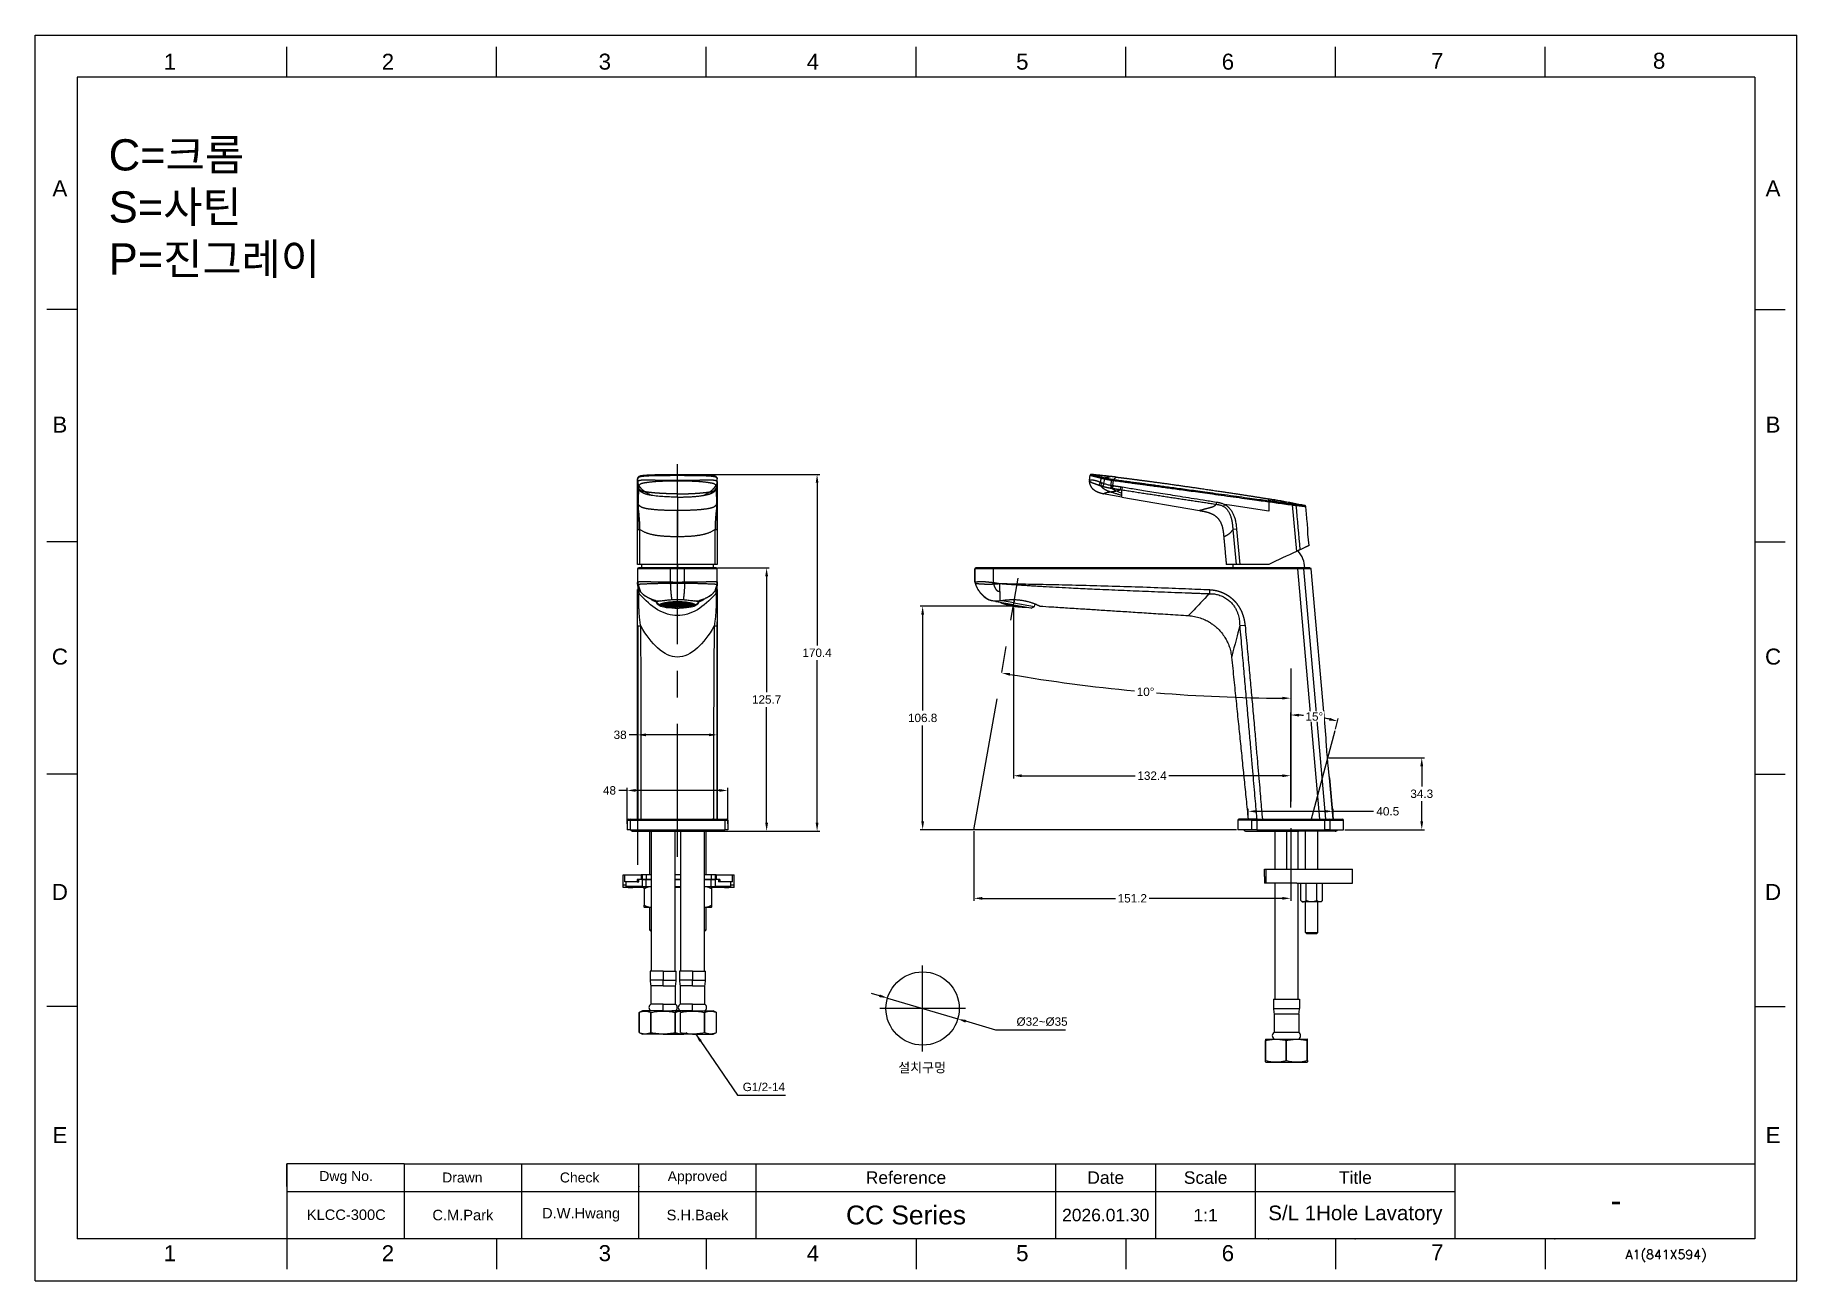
# Model space of a CAD drawing. Header units: millimetres. Extents: x 12315 to 13156, y -3112 to -2518.
import ezdxf

# ---------------------------------------------------------------- set-up
doc = ezdxf.new("R2010")
doc.units = ezdxf.units.MM
doc.linetypes.add('CENTERX2', pattern=[101.6, 63.5, -12.7, 12.7, -12.7])
for name, color, linetype, lineweight in [('CENTER', 1, 'CENTERX2', 15), ('DIM_', 5, 'Continuous', 9), ('FORM', 7, 'Continuous', 13)]:
    doc.layers.add(name, color=color, linetype=linetype, lineweight=lineweight)
doc.layers.add('TEXT', color=2, linetype='Continuous')
doc.styles.add('Arial Unicode MS', font='ARIALUNI.TTF')
doc.styles.add('ROMANS', font='romans')
doc.styles.get("Standard").update_dxf_attribs({"font": 'arial.ttf'})
doc.dimstyles.new('사본(2) STANDARD', dxfattribs={"dimscale": 0, "dimtxt": 4, "dimasz": 4, "dimexe": 1.25, "dimexo": 0.625, "dimgap": 1.5, "dimtad": 3, "dimtih": 1, "dimtoh": 1, "dimdec": 1, "dimzin": 9, "dimdsep": 46, "dimtxsty": 'Standard', "dimcen": 2.5, "dimclrd": 5, "dimclre": 5, "dimclrt": 5, "dimadec": 0, "dimazin": 0, "dimtfac": 1, "dimtdec": 1, "dimtmove": 0, "dimatfit": 3, "dimfxl": 1.25, "dimtfill": 1, "dimtolj": 1, "dimtzin": 0, "dimarcsym": 0})

msp = doc.modelspace()

# ---------------------------------------------------------------- texts
at = {"layer": 'DIM_', "attachment_point": 1}
for s, insert, char_height in [('설치구멍', (12726.7, -3008.31), 4.55), ('G1/2-14', (12652.46, -3017.82), 4)]:
    msp.add_mtext_dynamic_manual_height_columns(s, width=28.1224, gutter_width=12.5, heights=[0], dxfattribs=dict(at, insert=insert, char_height=char_height))
at = {"layer": 'FORM', "color": 7, "linetype": 'Continuous', "char_height": 7.63, "attachment_point": 5}
for s, insert in [('1', (12378.99, -2530.35)), ('2', (12483.07, -2530.35)), ('3', (12586.63, -2530.35)), ('4', (12685.98, -2530.35)), ('5', (12785.94, -2530.35)), ('6', (12884.1, -2530.35)), ('7', (12984.05, -2529.9)), ('8', (13089.96, -2529.9))]:
    msp.add_mtext_dynamic_manual_height_columns(s, width=50.0595, gutter_width=12.51, heights=[0], dxfattribs=dict(at, insert=insert))
at = {"layer": 'FORM', "char_height": 7.63, "attachment_point": 5}
for s, width, insert in [('A', 10.0119, (12326.45, -2590.76)), ('A', 10.0119, (13144.36, -2590.76)), ('B', 10.0119, (12326.45, -2703.59)), ('B', 10.0119, (13144.36, -2703.59)), ('C', 10.0119, (12326.45, -2814.41)), ('C', 10.0119, (13144.36, -2814.41)), ('D', 10.0119, (12326.45, -2926.73)), ('D', 10.0119, (13144.36, -2926.73)), ('E', 10.0119, (12326.45, -3042.84)), ('E', 10.0119, (13144.36, -3042.84)), ('1', 50.0595, (12378.99, -3099.24)), ('2', 50.0595, (12483.07, -3099.24)), ('3', 50.0595, (12586.63, -3099.24)), ('4', 50.0595, (12685.98, -3099.24)), ('5', 50.0595, (12785.94, -3099.24)), ('6', 50.0595, (12884.1, -3099.24)), ('7', 50.0595, (12984.05, -3098.79))]:
    msp.add_mtext_dynamic_manual_height_columns(s, width=width, gutter_width=12.51, heights=[0], dxfattribs=dict(at, insert=insert))
at = {"layer": 'TEXT', "style": 'ROMANS'}
msp.add_text('A1(841X594)', height=4.3802, dxfattribs=at).set_placement((13073.96, -3102.03))
at = {"layer": 'TEXT', "style": 'Arial Unicode MS'}
for s, width, gutter_width, insert, char_height, attachment_point in [('C=크롬^JS=사틴^JP=진그레이', 167.0257, 88.84, (12349.75, -2633.56), 14.908, 7), ('D.W.Hwang', 56.019, 29.8, (12575.29, -3080.87), 5, 5), ('CC Series', 143.0272, 29.8, (12730.42, -3081.04), 9, 5), ('2026.01.30', 47.6757, 29.8, (12825.77, -3081.04), 5.959, 5), ('1:1', 47.6757, 29.8, (12873.45, -3081.04), 5.959, 5), ('S/L 1Hole Lavatory', 100.9074, 29.8, (12944.96, -3081.04), 7, 5), ('KLCC-300C', 56.019, 29.8, (12463.19, -3080.89), 5, 5), ('C.M.Park', 56.019, 29.8, (12518.86, -3081.04), 5, 5), ('S.H.Baek', 56.019, 29.8, (12630.89, -3081.04), 5, 5)]:
    msp.add_mtext_dynamic_manual_height_columns(s, width=width, gutter_width=gutter_width, heights=[0], dxfattribs=dict(at, insert=insert, char_height=char_height, attachment_point=attachment_point))
at = {"layer": 'TEXT', "attachment_point": 5}
for s, width, insert, char_height in [('Dwg No.', 56.019, (12463.1, -3063.1), 4.768), ('Drawn', 56.019, (12518.59, -3063.1), 4.768), ('Check', 56.019, (12574.61, -3063.1), 4.768), ('Approved', 56.019, (12630.89, -3063.16), 4.768), ('Reference', 143.0272, (12730.42, -3063.16), 5.959), ('Date', 47.6757, (12825.77, -3063.16), 5.959), ('Scale', 47.6757, (12873.45, -3063.16), 5.959), ('Title', 95.3515, (12944.96, -3063.16), 5.959)]:
    msp.add_mtext_dynamic_manual_height_columns(s, width=width, gutter_width=29.8, heights=[0], dxfattribs=dict(at, insert=insert, char_height=char_height))
at = {"layer": 'TEXT', "linetype": 'CENTERX2', "insert": (13069.34, -3073.91), "char_height": 11.9189, "attachment_point": 5}
msp.add_mtext_dynamic_manual_height_columns('{\\fHYGothic-Medium|b0|i0|c129|p18;-}', width=143.0272, gutter_width=29.8, heights=[0], dxfattribs=at)

# ---------------------------------------------------------------- blocks, each defined once
blk = doc.blocks.new('*D4')
at = {"layer": 'Defpoints', "color": 0, "transparency": 16777216}
for p in [(12621.3, -2727.35), (12687.96, -2727.35), (12642.55, -2897.73)]:
    blk.add_point(p, dxfattribs=at)
at = {"layer": 'DIM_', "color": 5, "lineweight": -2, "transparency": 16777216}
for p, q in [((12621.93, -2727.35), (12689.21, -2727.35)), ((12687.96, -2731.35), (12687.96, -2809)), ((12687.96, -2893.73), (12687.96, -2816.08)), ((12643.18, -2897.73), (12689.21, -2897.73))]:
    blk.add_line(p, q, dxfattribs=at)
at = {"layer": 'DIM_', "color": 5, "transparency": 16777216}
for points in [[(12687.3, -2731.35), (12688.63, -2731.35), (12687.96, -2727.35)], [(12687.3, -2893.73), (12688.63, -2893.73), (12687.96, -2897.73)]]:
    blk.add_solid(points, dxfattribs=at)
at = {"layer": 'DIM_', "color": 5, "transparency": 16777216, "insert": (12687.96, -2812.54), "char_height": 4, "attachment_point": 5, "bg_fill": 3, "box_fill_scale": 1.1, "bg_fill_color": 256, "bg_fill_true_color": 13158600, "bg_fill_transparency": 0}
blk.add_mtext('\\A1;170.4', dxfattribs=at)
blk = doc.blocks.new('*D5')
at = {"layer": 'Defpoints', "color": 0, "transparency": 16777216}
for p in [(12645.3, -2878.26), (12597.3, -2894.78), (12645.3, -2894.78)]:
    blk.add_point(p, dxfattribs=at)
at = {"layer": 'DIM_', "color": 5, "lineweight": -2, "transparency": 16777216}
for p, q in [((12597.3, -2878.26), (12593.3, -2878.26)), ((12597.3, -2894.16), (12597.3, -2877.01)), ((12641.3, -2878.26), (12601.3, -2878.26)), ((12645.3, -2894.16), (12645.3, -2877.01))]:
    blk.add_line(p, q, dxfattribs=at)
at = {"layer": 'DIM_', "color": 5, "transparency": 16777216}
for points in [[(12601.3, -2877.6), (12601.3, -2878.93), (12597.3, -2878.26)], [(12641.3, -2877.6), (12641.3, -2878.93), (12645.3, -2878.26)]]:
    blk.add_solid(points, dxfattribs=at)
at = {"layer": 'DIM_', "color": 5, "transparency": 16777216, "insert": (12588.85, -2878.26), "char_height": 4, "attachment_point": 5, "bg_fill": 3, "box_fill_scale": 1.1, "bg_fill_color": 256, "bg_fill_true_color": 13158600, "bg_fill_transparency": 0}
blk.add_mtext('\\A1;48', dxfattribs=at)
blk = doc.blocks.new('*D0')
at = {"layer": 'Defpoints', "color": 0, "transparency": 16777216}
for p in [(12602.3, -2845.41), (12640.3, -2845.41), (12602.3, -2851.73)]:
    blk.add_point(p, dxfattribs=at)
at = {"layer": 'DIM_', "color": 5, "lineweight": -2, "transparency": 16777216}
for p, q in [((12602.3, -2846.03), (12602.3, -2852.98)), ((12640.3, -2846.03), (12640.3, -2852.98)), ((12602.3, -2851.73), (12598.3, -2851.73)), ((12636.3, -2851.73), (12606.3, -2851.73))]:
    blk.add_line(p, q, dxfattribs=at)
at = {"layer": 'DIM_', "color": 5, "transparency": 16777216}
for points in [[(12606.3, -2851.06), (12606.3, -2852.4), (12602.3, -2851.73)], [(12636.3, -2851.06), (12636.3, -2852.4), (12640.3, -2851.73)]]:
    blk.add_solid(points, dxfattribs=at)
at = {"layer": 'DIM_', "color": 5, "transparency": 16777216, "insert": (12593.93, -2851.73), "char_height": 4, "attachment_point": 5, "bg_fill": 3, "box_fill_scale": 1.1, "bg_fill_color": 256, "bg_fill_true_color": 13158600, "bg_fill_transparency": 0}
blk.add_mtext('\\A1;38', dxfattribs=at)
blk = doc.blocks.new('*D6')
at = {"layer": 'Defpoints', "color": 0, "transparency": 16777216}
for p in [(12639.8, -2772.03), (12642.55, -2897.73), (12663.87, -2897.73)]:
    blk.add_point(p, dxfattribs=at)
at = {"layer": 'DIM_', "color": 5, "lineweight": -2, "transparency": 16777216}
for p, q in [((12640.43, -2772.03), (12665.12, -2772.03)), ((12663.87, -2776.03), (12663.87, -2831.34)), ((12663.87, -2893.73), (12663.87, -2838.43)), ((12643.18, -2897.73), (12665.12, -2897.73))]:
    blk.add_line(p, q, dxfattribs=at)
at = {"layer": 'DIM_', "color": 5, "transparency": 16777216}
for points in [[(12663.2, -2776.03), (12664.54, -2776.03), (12663.87, -2772.03)], [(12663.2, -2893.73), (12664.54, -2893.73), (12663.87, -2897.73)]]:
    blk.add_solid(points, dxfattribs=at)
at = {"layer": 'DIM_', "color": 5, "transparency": 16777216, "insert": (12663.87, -2834.88), "char_height": 4, "attachment_point": 5, "bg_fill": 3, "box_fill_scale": 1.1, "bg_fill_color": 256, "bg_fill_true_color": 13158600, "bg_fill_transparency": 0}
blk.add_mtext('\\A1;125.7', dxfattribs=at)
blk = doc.blocks.new('*D7')
at = {"layer": 'Defpoints', "color": 0, "transparency": 16777216}
for p in [(12781.68, -2790.27), (12738.36, -2897.03), (12888.82, -2897.03)]:
    blk.add_point(p, dxfattribs=at)
at = {"layer": 'DIM_', "color": 5, "lineweight": -2, "transparency": 16777216}
for p, q in [((12781.06, -2790.27), (12737.11, -2790.27)), ((12738.36, -2794.27), (12738.36, -2840.11)), ((12738.36, -2893.03), (12738.36, -2847.19)), ((12888.19, -2897.03), (12737.11, -2897.03))]:
    blk.add_line(p, q, dxfattribs=at)
at = {"layer": 'DIM_', "color": 5, "transparency": 16777216}
for points in [[(12737.7, -2794.27), (12739.03, -2794.27), (12738.36, -2790.27)], [(12737.7, -2893.03), (12739.03, -2893.03), (12738.36, -2897.03)]]:
    blk.add_solid(points, dxfattribs=at)
at = {"layer": 'DIM_', "color": 5, "transparency": 16777216, "insert": (12738.36, -2843.65), "char_height": 4, "attachment_point": 5, "bg_fill": 3, "box_fill_scale": 1.1, "bg_fill_color": 256, "bg_fill_true_color": 13158600, "bg_fill_transparency": 0}
blk.add_mtext('\\A1;106.8', dxfattribs=at)
blk = doc.blocks.new('*D8')
at = {"layer": 'Defpoints', "color": 0, "transparency": 16777216}
for p in [(12762.86, -2897.03), (12914.07, -2897.73), (12914.07, -2929.79)]:
    blk.add_point(p, dxfattribs=at)
at = {"layer": 'DIM_', "color": 5, "lineweight": -2, "transparency": 16777216}
for p, q in [((12762.86, -2897.66), (12762.86, -2931.04)), ((12914.07, -2898.36), (12914.07, -2931.04)), ((12766.86, -2929.79), (12830.42, -2929.79)), ((12910.07, -2929.79), (12846.5, -2929.79))]:
    blk.add_line(p, q, dxfattribs=at)
at = {"layer": 'DIM_', "color": 5, "transparency": 16777216}
for points in [[(12766.86, -2929.13), (12766.86, -2930.46), (12762.86, -2929.79)], [(12910.07, -2929.13), (12910.07, -2930.46), (12914.07, -2929.79)]]:
    blk.add_solid(points, dxfattribs=at)
at = {"layer": 'DIM_', "color": 5, "transparency": 16777216, "insert": (12838.46, -2929.79), "char_height": 4, "attachment_point": 5, "bg_fill": 3, "box_fill_scale": 1.1, "bg_fill_color": 256, "bg_fill_true_color": 13158600, "bg_fill_transparency": 0}
blk.add_mtext('\\A1;151.2', dxfattribs=at)
blk = doc.blocks.new('*D9')
at = {"layer": 'Defpoints', "color": 0, "transparency": 16777216}
for p in [(12781.68, -2790.27), (12914.07, -2861.38), (12914.07, -2871.25)]:
    blk.add_point(p, dxfattribs=at)
at = {"layer": 'DIM_', "color": 5, "lineweight": -2, "transparency": 16777216}
for p, q in [((12781.68, -2790.89), (12781.68, -2872.5)), ((12914.07, -2862), (12914.07, -2872.5)), ((12785.68, -2871.25), (12839.82, -2871.25)), ((12910.07, -2871.25), (12855.93, -2871.25))]:
    blk.add_line(p, q, dxfattribs=at)
at = {"layer": 'DIM_', "color": 5, "transparency": 16777216}
for points in [[(12785.68, -2870.58), (12785.68, -2871.91), (12781.68, -2871.25)], [(12910.07, -2870.58), (12910.07, -2871.91), (12914.07, -2871.25)]]:
    blk.add_solid(points, dxfattribs=at)
at = {"layer": 'DIM_', "color": 5, "transparency": 16777216, "insert": (12847.88, -2871.25), "char_height": 4, "attachment_point": 5, "bg_fill": 3, "box_fill_scale": 1.1, "bg_fill_color": 256, "bg_fill_true_color": 13158600, "bg_fill_transparency": 0}
blk.add_mtext('\\A1;132.4', dxfattribs=at)
blk = doc.blocks.new('*D1')
at = {"layer": 'Defpoints', "color": 0, "transparency": 16777216}
for p in [(12721.58, -2977.42), (12755.14, -2987.36)]:
    blk.add_point(p, dxfattribs=at)
at = {"layer": 'DIM_', "color": 5, "lineweight": -2, "transparency": 16777216}
for p, q in [((12717.75, -2976.28), (12713.91, -2975.15)), ((12721.58, -2977.42), (12755.14, -2987.36)), ((12773.35, -2992.75), (12758.98, -2988.49)), ((12806.51, -2992.75), (12773.35, -2992.75))]:
    blk.add_line(p, q, dxfattribs=at)
at = {"layer": 'DIM_', "color": 5, "transparency": 16777216}
for points in [[(12717.94, -2975.64), (12717.56, -2976.92), (12721.58, -2977.42)], [(12759.17, -2987.85), (12758.79, -2989.13), (12755.14, -2987.36)]]:
    blk.add_solid(points, dxfattribs=at)
at = {"layer": 'DIM_', "color": 5, "transparency": 16777216, "insert": (12795.37, -2988.71), "char_height": 4, "attachment_point": 5, "bg_fill": 3, "box_fill_scale": 1.1, "bg_fill_color": 256, "bg_fill_true_color": 13158600, "bg_fill_transparency": 0}
blk.add_mtext('\\A1;%%C32~%%C35', dxfattribs=at)
blk = doc.blocks.new('*D2')
at = {"layer": 'Defpoints', "color": 0, "transparency": 16777216}
for p in [(12935.25, -2849.68), (12914.07, -2887.03), (12923.79, -2892.43), (12914.07, -2902.73)]:
    blk.add_point(p, dxfattribs=at)
at = {"layer": 'DIM_', "color": 5, "lineweight": -2, "transparency": 16777216}
for p, q in [((12914.07, -2886.41), (12914.07, -2840.99)), ((12935.41, -2849.07), (12936.77, -2843.98))]:
    blk.add_line(p, q, dxfattribs=at)
for start, end in [(85.9867, 87.34963), (77.65037, 78.98509)]:
    blk.add_arc((12914.07, -2928.72), 86.48, start, end, dxfattribs=at)
at = {"layer": 'DIM_', "color": 5, "transparency": 16777216}
for points in [[(12918.05, -2843), (12918.08, -2841.66), (12914.07, -2842.24)], [(12932.72, -2843.59), (12932.41, -2844.89), (12936.45, -2845.18)]]:
    blk.add_solid(points, dxfattribs=at)
at = {"layer": 'DIM_', "color": 5, "transparency": 16777216, "insert": (12925.36, -2842.98), "char_height": 4, "attachment_point": 5, "bg_fill": 3, "box_fill_scale": 1.1, "bg_fill_color": 256, "bg_fill_true_color": 13158600, "bg_fill_transparency": 0}
blk.add_mtext('\\A1;15°', dxfattribs=at)
at = {"layer": 'Defpoints', "color": 0, "transparency": 16777216}
blk.add_point((12929.09, -2843.55), dxfattribs=at)
blk = doc.blocks.new('*D3')
at = {"layer": 'Defpoints', "color": 0, "transparency": 16777216}
for p in [(12893.84, -2892.03), (12934.32, -2888.24), (12934.32, -2892.03)]:
    blk.add_point(p, dxfattribs=at)
at = {"layer": 'DIM_', "color": 5, "lineweight": -2, "transparency": 16777216}
for p, q in [((12893.84, -2891.41), (12893.84, -2886.99)), ((12897.84, -2888.24), (12930.32, -2888.24)), ((12934.32, -2891.41), (12934.32, -2886.99)), ((12934.32, -2888.24), (12953.64, -2888.24))]:
    blk.add_line(p, q, dxfattribs=at)
at = {"layer": 'DIM_', "color": 5, "transparency": 16777216}
for points in [[(12897.84, -2887.57), (12897.84, -2888.9), (12893.84, -2888.24)], [(12930.32, -2887.57), (12930.32, -2888.9), (12934.32, -2888.24)]]:
    blk.add_solid(points, dxfattribs=at)
at = {"layer": 'DIM_', "color": 5, "transparency": 16777216, "insert": (12960.43, -2888.24), "char_height": 4, "attachment_point": 5, "bg_fill": 3, "box_fill_scale": 1.1, "bg_fill_color": 256, "bg_fill_true_color": 13158600, "bg_fill_transparency": 0}
blk.add_mtext('\\A1;40.5', dxfattribs=at)
blk = doc.blocks.new('*D10')
at = {"layer": 'Defpoints', "color": 0, "transparency": 16777216}
for p in [(12931.62, -2862.73), (12976.65, -2862.73), (12939.32, -2897.03)]:
    blk.add_point(p, dxfattribs=at)
at = {"layer": 'DIM_', "color": 5, "lineweight": -2, "transparency": 16777216}
for p, q in [((12932.25, -2862.73), (12977.9, -2862.73)), ((12976.65, -2866.73), (12976.65, -2876.34)), ((12976.65, -2893.03), (12976.65, -2883.42)), ((12939.94, -2897.03), (12977.9, -2897.03))]:
    blk.add_line(p, q, dxfattribs=at)
at = {"layer": 'DIM_', "color": 5, "transparency": 16777216}
for points in [[(12975.98, -2866.73), (12977.32, -2866.73), (12976.65, -2862.73)], [(12975.98, -2893.03), (12977.32, -2893.03), (12976.65, -2897.03)]]:
    blk.add_solid(points, dxfattribs=at)
at = {"layer": 'DIM_', "color": 5, "transparency": 16777216, "insert": (12976.65, -2879.88), "char_height": 4, "attachment_point": 5, "bg_fill": 3, "box_fill_scale": 1.1, "bg_fill_color": 256, "bg_fill_true_color": 13158600, "bg_fill_transparency": 0}
blk.add_mtext('\\A1;34.3', dxfattribs=at)
blk = doc.blocks.new('*D11')
at = {"layer": 'Defpoints', "color": 0, "transparency": 16777216}
for p in [(12784.03, -2776.96), (12914.07, -2820.02), (12821.8, -2828.85), (12762.86, -2897.03), (12914.07, -2902.73)]:
    blk.add_point(p, dxfattribs=at)
at = {"layer": 'DIM_', "color": 5, "lineweight": -2, "transparency": 16777216}
for start, end in [(260.28837, 264.62102), (265.37876, 269.71163)]:
    blk.add_arc((12914.07, -2039.46), 794.76, start, end, dxfattribs=at)
at = {"layer": 'DIM_', "color": 5, "transparency": 16777216}
for points in [[(12779.89, -2823.49), (12780.11, -2822.18), (12776.06, -2822.15)], [(12910.07, -2833.55), (12910.07, -2834.88), (12914.07, -2834.22)]]:
    blk.add_solid(points, dxfattribs=at)
at = {"layer": 'DIM_', "color": 5, "transparency": 16777216, "insert": (12844.8, -2831.2), "char_height": 4, "attachment_point": 5, "bg_fill": 3, "box_fill_scale": 1.1, "bg_fill_color": 256, "bg_fill_true_color": 13158600, "bg_fill_transparency": 0}
blk.add_mtext('\\A1;10°', dxfattribs=at)

# ---------------------------------------------------------------- linework, layer by layer
at = {"linetype": 'Continuous', "lineweight": 18}
for p, q in [((12621.3, -2727.35), (12621.3, -2727.8)), ((12621.3, -2730.18), (12621.3, -2730.41)), ((12818.05, -2730.18), (12818.29, -2727.8)), ((12818.84, -2727.35), (12818.83, -2727.36)), ((12828.29, -2732.56), (12828.04, -2733.89)), ((12829.2, -2732.71), (12829, -2734.02)), ((12829.2, -2732.71), (12829.45, -2730.28)), ((12833.47, -2738.19), (12824.59, -2736.66)), ((12833.69, -2733.37), (12833.47, -2734.74)), ((12833.47, -2738.19), (12870.56, -2744.62)), ((12878.58, -2740.56), (12878.42, -2741.6)), ((12903.57, -2739.91), (12903.5, -2740.4)), ((12903.64, -2739.92), (12903.57, -2740.41)), ((12903.57, -2740.41), (12903.57, -2744.97)), ((12882.53, -2741.71), (12882.03, -2742.65)), ((12885.99, -2742.25), (12882.53, -2741.71)), ((12903.57, -2744.97), (12885.99, -2742.25)), ((12602.3, -2770.33), (12602.3, -2753.54)), ((12640.3, -2753.54), (12640.3, -2770.33)), ((12888.23, -2753.54), (12886.47, -2753.7)), ((12922.83, -2761.35), (12922.33, -2755.83)), ((12917.57, -2764.03), (12917.09, -2764.03)), ((12608.55, -2772.03), (12608.55, -2772.13)), ((12634.05, -2772.03), (12634.05, -2772.13)), ((12634.05, -2772.13), (12635.3, -2772.13)), ((12763.33, -2772.53), (12763.33, -2778.74)), ((12917.4, -2772.03), (12772.14, -2772.03)), ((12772.14, -2772.53), (12772.14, -2772.03)), ((12903.57, -2770.33), (12889.77, -2770.33)), ((12930.93, -2853.25), (12923.86, -2772.49)), ((12772.14, -2779.01), (12772.04, -2779.68)), ((12605.39, -2785.03), (12605.35, -2785.03)), ((12611.3, -2787.72), (12611.3, -2788.71)), ((12611.66, -2789.17), (12613.11, -2790.09)), ((12613.11, -2789.43), (12613.11, -2789.6)), ((12613.29, -2789.21), (12613.29, -2789.45)), ((12613.35, -2789.5), (12613.35, -2789.66)), ((12613.56, -2789.78), (12613.56, -2789.82)), ((12613.84, -2789.47), (12613.84, -2789.69)), ((12613.85, -2788.99), (12613.85, -2789.12)), ((12613.85, -2789.16), (12613.85, -2789.45)), ((12613.85, -2789.71), (12613.85, -2789.86)), ((12614.29, -2789.97), (12614.29, -2790.04)), ((12614.69, -2788.77), (12614.69, -2788.89)), ((12614.69, -2789.65), (12614.69, -2789.87)), ((12614.69, -2790.05), (12614.69, -2790.12)), ((12614.7, -2788.94), (12614.7, -2789.3)), ((12614.7, -2789.34), (12614.7, -2789.63)), ((12614.7, -2789.89), (12614.7, -2790.04)), ((12615.06, -2790.21), (12615.06, -2790.21)), ((12615.25, -2788.81), (12615.25, -2789.21)), ((12615.25, -2789.25), (12615.25, -2789.58)), ((12615.25, -2789.61), (12615.25, -2789.87)), ((12615.25, -2789.89), (12615.25, -2790.07)), ((12615.25, -2790.09), (12615.25, -2790.2)), ((12615.26, -2788.66), (12615.26, -2788.77)), ((12615.26, -2790.21), (12615.26, -2790.25)), ((12616.1, -2788.96), (12616.1, -2789.36)), ((12616.1, -2789.4), (12616.1, -2789.72)), ((12616.1, -2789.75), (12616.1, -2790.01)), ((12616.1, -2790.03), (12616.1, -2790.22)), ((12616.1, -2790.23), (12616.1, -2790.34)), ((12616.11, -2788.53), (12616.11, -2788.92)), ((12616.11, -2790.35), (12616.11, -2790.39)), ((12616.65, -2789.27), (12616.65, -2789.63)), ((12616.65, -2789.98), (12616.65, -2790.2)), ((12616.65, -2790.22), (12616.65, -2790.37)), ((12616.66, -2788.46), (12616.66, -2788.74)), ((12616.66, -2788.79), (12616.66, -2789.23)), ((12616.66, -2789.67), (12616.66, -2789.96)), ((12616.66, -2790.38), (12616.66, -2790.46)), ((12617.5, -2789.38), (12617.5, -2789.74)), ((12617.5, -2790.09), (12617.5, -2790.31)), ((12617.5, -2790.33), (12617.5, -2790.48)), ((12617.51, -2788.38), (12617.51, -2788.85)), ((12617.51, -2788.9), (12617.51, -2789.34)), ((12617.51, -2789.77), (12617.51, -2790.07)), ((12617.51, -2790.49), (12617.51, -2790.57)), ((12618.06, -2788.34), (12618.06, -2788.64)), ((12618.06, -2788.69), (12618.06, -2789.16)), ((12618.06, -2789.21), (12618.06, -2789.6)), ((12618.06, -2789.64), (12618.06, -2789.97)), ((12618.06, -2790), (12618.06, -2790.25)), ((12618.06, -2790.28), (12618.06, -2790.46)), ((12618.07, -2790.48), (12618.07, -2790.59)), ((12618.91, -2788.28), (12618.91, -2788.71)), ((12618.91, -2788.76), (12618.91, -2789.23)), ((12618.91, -2789.28), (12618.91, -2789.68)), ((12618.91, -2789.71), (12618.91, -2790.04)), ((12618.91, -2790.07), (12618.91, -2790.33)), ((12618.91, -2790.35), (12618.91, -2790.53)), ((12618.92, -2790.55), (12618.92, -2790.66)), ((12619.35, -2788.45), (12619.35, -2788.48)), ((12619.35, -2788.48), (12619.35, -2790.77)), ((12620.05, -2788.48), (12619.35, -2788.48)), ((12619.35, -2790.77), (12620.05, -2790.77)), ((12619.47, -2788.26), (12619.47, -2788.46)), ((12620.05, -2788.48), (12620.05, -2788.24)), ((12620.05, -2788.35), (12620.31, -2788.35)), ((12620.05, -2788.37), (12620.31, -2788.37)), ((12620.05, -2790.77), (12620.05, -2788.48)), ((12620.05, -2788.68), (12620.31, -2788.68)), ((12620.05, -2788.71), (12620.32, -2788.71)), ((12620.05, -2789.11), (12620.32, -2789.11)), ((12620.05, -2789.16), (12620.32, -2789.16)), ((12620.05, -2789.65), (12620.32, -2789.65)), ((12620.05, -2789.71), (12620.32, -2789.71)), ((12620.05, -2790.3), (12620.32, -2790.3)), ((12620.05, -2790.34), (12620.45, -2790.34)), ((12620.05, -2790.35), (12620.31, -2790.35)), ((12620.05, -2790.6), (12620.31, -2790.6)), ((12620.05, -2790.63), (12620.31, -2790.63)), ((12620.31, -2788.23), (12620.31, -2788.35)), ((12620.31, -2788.37), (12620.31, -2788.68)), ((12620.31, -2790.35), (12620.31, -2790.6)), ((12620.31, -2790.35), (12620.74, -2790.47)), ((12620.74, -2790.47), (12620.31, -2790.6)), ((12620.31, -2790.63), (12620.47, -2790.68)), ((12620.32, -2788.71), (12620.32, -2789.11)), ((12620.32, -2789.71), (12620.32, -2790.3)), ((12620.45, -2790.34), (12620.88, -2790.46)), ((12620.45, -2790.62), (12620.88, -2790.49)), ((12620.65, -2790.68), (12620.45, -2790.62)), ((12620.65, -2790.56), (12620.65, -2790.68)), ((12620.88, -2788.53), (12620.88, -2788.88)), ((12620.88, -2788.53), (12621.73, -2788.53)), ((12620.88, -2788.88), (12621.73, -2788.88)), ((12620.88, -2788.92), (12620.88, -2789.37)), ((12620.88, -2788.92), (12621.73, -2788.92)), ((12620.88, -2789.37), (12621.73, -2789.37)), ((12620.88, -2789.42), (12620.88, -2789.97)), ((12620.88, -2789.42), (12621.73, -2789.42)), ((12620.88, -2789.97), (12621.73, -2789.97)), ((12620.88, -2790.03), (12620.88, -2790.46)), ((12620.88, -2790.03), (12621.73, -2790.03)), ((12621.73, -2790.46), (12620.88, -2790.46)), ((12620.88, -2790.49), (12621.73, -2790.49)), ((12621.73, -2788.53), (12621.73, -2788.88)), ((12621.73, -2788.92), (12621.73, -2789.37)), ((12621.73, -2789.42), (12621.73, -2789.97)), ((12621.73, -2790.03), (12621.73, -2790.46)), ((12622.15, -2790.34), (12621.73, -2790.46)), ((12621.73, -2790.49), (12622.15, -2790.62)), ((12621.86, -2790.48), (12622.29, -2790.35)), ((12622.29, -2790.6), (12621.86, -2790.48)), ((12621.96, -2790.56), (12621.96, -2790.68)), ((12622.15, -2790.62), (12621.96, -2790.68)), ((12622.14, -2790.68), (12622.29, -2790.63)), ((12622.15, -2790.34), (12622.75, -2790.34)), ((12622.29, -2788.23), (12622.29, -2788.35)), ((12622.29, -2788.35), (12622.75, -2788.35)), ((12622.29, -2788.37), (12622.29, -2788.68)), ((12622.29, -2788.37), (12622.75, -2788.37)), ((12622.29, -2788.68), (12622.75, -2788.68)), ((12622.29, -2788.71), (12622.29, -2789.11)), ((12622.29, -2788.71), (12622.75, -2788.71)), ((12622.29, -2789.11), (12622.75, -2789.11)), ((12622.29, -2789.16), (12622.29, -2789.65)), ((12622.29, -2789.16), (12622.75, -2789.16)), ((12622.29, -2789.65), (12622.75, -2789.65)), ((12622.29, -2789.71), (12622.29, -2790.3)), ((12622.29, -2789.71), (12622.75, -2789.71)), ((12622.29, -2790.3), (12622.75, -2790.3)), ((12622.29, -2790.35), (12622.29, -2790.6)), ((12622.75, -2790.35), (12622.29, -2790.35)), ((12622.75, -2790.6), (12622.29, -2790.6)), ((12622.75, -2790.63), (12622.29, -2790.63)), ((12622.75, -2788.25), (12622.75, -2788.48)), ((12622.75, -2788.48), (12623.45, -2788.48)), ((12622.75, -2788.48), (12622.75, -2790.77)), ((12622.75, -2790.77), (12623.45, -2790.77)), ((12623.14, -2788.26), (12623.14, -2788.46)), ((12623.45, -2788.48), (12623.45, -2788.34)), ((12623.45, -2790.77), (12623.45, -2788.48)), ((12623.69, -2788.28), (12623.69, -2788.71)), ((12623.69, -2788.76), (12623.69, -2789.23)), ((12623.69, -2789.28), (12623.69, -2789.68)), ((12623.69, -2790.55), (12623.69, -2790.66)), ((12623.69, -2790.67), (12623.69, -2790.71)), ((12623.7, -2789.71), (12623.7, -2790.04)), ((12623.7, -2790.07), (12623.7, -2790.33)), ((12623.7, -2790.35), (12623.7, -2790.53)), ((12624.54, -2788.33), (12624.54, -2788.64)), ((12624.54, -2788.69), (12624.54, -2789.16)), ((12624.54, -2789.21), (12624.54, -2789.61)), ((12624.54, -2790.48), (12624.54, -2790.59)), ((12624.54, -2790.6), (12624.54, -2790.64)), ((12624.55, -2789.64), (12624.55, -2789.97)), ((12624.55, -2790), (12624.55, -2790.25)), ((12624.55, -2790.28), (12624.55, -2790.46)), ((12625.09, -2788.38), (12625.09, -2788.85)), ((12625.09, -2788.9), (12625.09, -2789.34)), ((12625.1, -2789.38), (12625.1, -2789.74)), ((12625.1, -2789.77), (12625.1, -2790.06)), ((12625.1, -2790.09), (12625.1, -2790.31)), ((12625.1, -2790.33), (12625.1, -2790.48)), ((12625.1, -2790.49), (12625.1, -2790.57)), ((12625.94, -2788.46), (12625.94, -2788.75)), ((12625.94, -2788.79), (12625.94, -2789.23)), ((12625.95, -2789.27), (12625.95, -2789.63)), ((12625.95, -2789.67), (12625.95, -2789.96)), ((12625.95, -2789.98), (12625.95, -2790.2)), ((12625.95, -2790.22), (12625.95, -2790.37)), ((12625.95, -2790.38), (12625.95, -2790.46)), ((12626.49, -2790.35), (12626.49, -2790.39)), ((12626.5, -2788.53), (12626.5, -2788.92)), ((12626.5, -2789.4), (12626.5, -2789.72)), ((12626.5, -2789.75), (12626.5, -2790.01)), ((12626.5, -2790.03), (12626.5, -2790.22)), ((12626.51, -2788.96), (12626.51, -2789.36)), ((12626.51, -2790.23), (12626.51, -2790.34)), ((12627.34, -2790.21), (12627.34, -2790.25)), ((12627.35, -2788.66), (12627.35, -2788.77)), ((12627.35, -2789.25), (12627.35, -2789.58)), ((12627.35, -2789.61), (12627.35, -2789.87)), ((12627.35, -2789.89), (12627.35, -2790.07)), ((12627.36, -2788.81), (12627.36, -2789.21)), ((12627.36, -2790.09), (12627.36, -2790.2)), ((12627.91, -2788.77), (12627.91, -2788.89)), ((12627.91, -2788.94), (12627.91, -2789.3)), ((12627.91, -2789.34), (12627.91, -2789.63)), ((12627.91, -2789.65), (12627.91, -2789.87)), ((12627.91, -2790.05), (12627.91, -2790.12)), ((12628.32, -2789.97), (12628.32, -2790.04)), ((12628.76, -2788.99), (12628.76, -2789.12)), ((12628.76, -2789.15), (12628.76, -2789.45)), ((12628.76, -2789.47), (12628.76, -2789.69)), ((12629.05, -2789.78), (12629.05, -2789.82)), ((12629.31, -2789.21), (12629.31, -2789.45)), ((12629.32, -2789.47), (12629.32, -2789.65)), ((12629.47, -2789.43), (12629.47, -2789.62)), ((12629.5, -2790.09), (12630.95, -2789.17)), ((12631.3, -2787.72), (12631.3, -2788.71)), ((12637.26, -2785.03), (12637.22, -2785.03)), ((12769.56, -2787.04), (12769.56, -2787.01)), ((12772.91, -2787.74), (12773.41, -2788.22)), ((12781.78, -2789.7), (12773.41, -2788.22)), ((12781.96, -2788.71), (12775.57, -2787.59)), ((12776.11, -2788.7), (12776.11, -2788.71)), ((12776.25, -2788.76), (12776.26, -2788.73)), ((12776.63, -2788.92), (12776.65, -2788.8)), ((12776.91, -2788.84), (12776.91, -2788.85)), ((12777.05, -2788.9), (12777.06, -2788.87)), ((12777.27, -2789.13), (12777.29, -2789.02)), ((12777.67, -2789.16), (12777.66, -2789.23)), ((12777.78, -2788.99), (12777.75, -2789.17)), ((12777.81, -2789.28), (12777.82, -2789.21)), ((12778.19, -2789.41), (12778.21, -2789.3)), ((12778.49, -2789.23), (12778.47, -2789.34)), ((12778.58, -2789.13), (12778.56, -2789.23)), ((12778.61, -2789.38), (12778.63, -2789.27)), ((12778.84, -2789.59), (12778.86, -2789.48)), ((12779.24, -2789.61), (12779.23, -2789.68)), ((12779.3, -2789.26), (12779.29, -2789.36)), ((12779.36, -2789.4), (12779.32, -2789.61)), ((12779.38, -2789.71), (12779.39, -2789.64)), ((12779.44, -2789.4), (12779.46, -2789.29)), ((12779.79, -2789.83), (12779.81, -2789.72)), ((12780.06, -2789.63), (12780.04, -2789.74)), ((12780.18, -2789.42), (12780.15, -2789.63)), ((12780.2, -2789.77), (12780.22, -2789.67)), ((12780.39, -2789.97), (12780.41, -2789.85)), ((12780.83, -2789.97), (12780.81, -2790.04)), ((12780.9, -2789.58), (12780.88, -2789.72)), ((12780.95, -2789.76), (12780.91, -2789.97)), ((12780.97, -2790.07), (12780.98, -2790)), ((12780.98, -2789.56), (12780.98, -2789.57)), ((12781.02, -2789.75), (12781.04, -2789.61)), ((12781.38, -2790.17), (12781.4, -2790.05)), ((12781.66, -2789.96), (12781.64, -2790.06)), ((12781.78, -2789.7), (12781.73, -2789.95)), ((12781.78, -2789.7), (12790.03, -2791.15)), ((12781.78, -2790.09), (12781.8, -2789.98)), ((12781.96, -2788.71), (12791.8, -2790.45)), ((12782, -2790.28), (12782.02, -2790.16)), ((12782.43, -2790.25), (12782.42, -2790.33)), ((12782.49, -2789.87), (12782.47, -2790.01)), ((12782.54, -2790.04), (12782.5, -2790.25)), ((12782.58, -2789.84), (12782.57, -2789.85)), ((12782.57, -2790.35), (12782.59, -2790.28)), ((12782.62, -2790.03), (12782.64, -2789.89)), ((12782.99, -2790.43), (12783.01, -2790.31)), ((12783.26, -2790.2), (12783.24, -2790.31)), ((12783.37, -2789.98), (12783.34, -2790.19)), ((12783.4, -2790.33), (12783.42, -2790.22)), ((12783.61, -2790.5), (12783.63, -2790.39)), ((12784.05, -2790.46), (12784.04, -2790.53)), ((12784.1, -2790.11), (12784.08, -2790.22)), ((12784.16, -2790.24), (12784.13, -2790.46)), ((12784.19, -2790.55), (12784.2, -2790.48)), ((12784.24, -2790.23), (12784.26, -2790.14)), ((12784.6, -2790.6), (12784.62, -2790.49)), ((12784.89, -2790.37), (12784.87, -2790.48)), ((12784.98, -2790.26), (12784.97, -2790.36)), ((12785.02, -2790.49), (12785.04, -2790.38)), ((12785.24, -2790.65), (12785.26, -2790.54)), ((12785.67, -2790.59), (12785.66, -2790.66)), ((12785.78, -2790.41), (12785.75, -2790.58)), ((12785.81, -2790.67), (12785.82, -2790.6)), ((12786.23, -2790.71), (12786.25, -2790.59)), ((12786.51, -2790.53), (12786.5, -2790.57)), ((12786.87, -2790.72), (12786.89, -2790.61)), ((12787.3, -2790.67), (12787.29, -2790.71)), ((12787.45, -2790.71), (12787.45, -2790.7)), ((12790.15, -2791.18), (12790.03, -2791.15)), ((12790.15, -2791.18), (12791.8, -2790.45)), ((12791.8, -2790.45), (12792.02, -2789.21)), ((12934.32, -2892.03), (12932.58, -2872.18)), ((12932.58, -2872.18), (12934.32, -2892.03)), ((12597.3, -2892.53), (12597.3, -2897.03)), ((12597.8, -2892.03), (12598.97, -2892.03)), ((12598.97, -2892.03), (12643.63, -2892.03)), ((12643.63, -2892.03), (12644.8, -2892.03)), ((12645.3, -2892.53), (12645.3, -2897.03)), ((12888.82, -2892.53), (12888.82, -2897.03)), ((12895.75, -2892.03), (12889.32, -2892.03)), ((12895.75, -2892.03), (12897.86, -2892.03)), ((12897.86, -2892.03), (12930.27, -2892.03)), ((12930.27, -2892.03), (12932.39, -2892.03)), ((12932.39, -2892.03), (12938.82, -2892.03)), ((12939.32, -2897.03), (12939.32, -2892.53)), ((12598.71, -2897.03), (12597.3, -2897.03)), ((12598.71, -2897.03), (12643.9, -2897.03)), ((12600.05, -2897.73), (12600.41, -2897.73)), ((12600.41, -2897.73), (12642.55, -2897.73)), ((12607.98, -2897.73), (12607.98, -2918.53)), ((12608.73, -2897.74), (12608.73, -2956.87)), ((12620.23, -2956.87), (12620.23, -2897.74)), ((12622.73, -2897.74), (12622.73, -2956.87)), ((12634.23, -2956.87), (12634.23, -2897.74)), ((12634.98, -2918.53), (12634.98, -2897.73)), ((12645.3, -2897.03), (12643.9, -2897.03)), ((12895.32, -2897.03), (12888.82, -2897.03)), ((12892.82, -2897.73), (12917.92, -2897.73)), ((12897.86, -2897.03), (12895.32, -2897.03)), ((12897.86, -2897.03), (12930.27, -2897.03)), ((12935.32, -2897.73), (12917.92, -2897.73)), ((12921.07, -2915.94), (12921.07, -2897.73)), ((12921.07, -2915.94), (12921.07, -2897.73)), ((12927.07, -2915.94), (12927.07, -2897.73)), ((12927.07, -2915.94), (12927.07, -2897.73)), ((12932.81, -2897.03), (12930.27, -2897.03)), ((12932.81, -2897.03), (12939.32, -2897.03)), ((12901.64, -2915.93), (12902.39, -2915.93)), ((12901.64, -2919.33), (12901.64, -2915.93)), ((12902.39, -2915.93), (12917.07, -2915.93)), ((12917.07, -2915.93), (12943.57, -2915.93)), ((12943.57, -2922.53), (12943.57, -2915.93)), ((12595.36, -2918.53), (12596.11, -2918.53)), ((12595.36, -2923.53), (12595.36, -2918.53)), ((12595.36, -2924.53), (12595.36, -2923.53)), ((12596.86, -2923.53), (12595.36, -2923.53)), ((12597.76, -2924.53), (12595.36, -2924.53)), ((12596.11, -2918.53), (12603.96, -2918.53)), ((12602.11, -2921.93), (12596.11, -2921.93)), ((12596.86, -2923.53), (12596.86, -2921.93)), ((12596.86, -2924.13), (12596.86, -2923.53)), ((12604.46, -2924.13), (12596.86, -2924.13)), ((12597.76, -2924.53), (12598.08, -2924.13)), ((12597.84, -2924.53), (12597.84, -2924.43)), ((12597.84, -2924.53), (12600.01, -2924.53)), ((12600.01, -2924.53), (12600.3, -2924.13)), ((12605.41, -2924.53), (12600.01, -2924.53)), ((12603.96, -2920.73), (12602.11, -2920.73)), ((12602.11, -2921.93), (12602.86, -2921.93)), ((12602.86, -2921.93), (12602.86, -2920.73)), ((12604.46, -2918.53), (12603.96, -2918.53)), ((12604.46, -2920.73), (12603.96, -2920.73)), ((12606.34, -2918.53), (12604.46, -2918.53)), ((12604.46, -2918.53), (12604.46, -2920.73)), ((12604.46, -2920.73), (12606.34, -2920.73)), ((12604.46, -2920.73), (12604.46, -2924.13)), ((12606.34, -2920.73), (12604.46, -2920.73)), ((12604.46, -2924.13), (12606.34, -2924.13)), ((12605.6, -2924.13), (12605.48, -2924.27)), ((12605.48, -2925.21), (12605.48, -2933.06)), ((12608.73, -2918.53), (12606.34, -2918.53)), ((12606.34, -2920.73), (12608.73, -2920.73)), ((12608.73, -2920.73), (12606.34, -2920.73)), ((12606.34, -2924.13), (12608.73, -2924.13)), ((12622.73, -2918.53), (12620.23, -2918.53)), ((12620.23, -2920.73), (12622.73, -2920.73)), ((12622.73, -2920.73), (12620.23, -2920.73)), ((12620.23, -2924.13), (12622.73, -2924.13)), ((12622.73, -2924.53), (12620.23, -2924.53)), ((12637.37, -2918.53), (12634.23, -2918.53)), ((12634.23, -2920.73), (12637.37, -2920.73)), ((12637.37, -2920.73), (12634.23, -2920.73)), ((12634.23, -2924.13), (12637.37, -2924.13)), ((12643.7, -2924.53), (12637.35, -2924.53)), ((12637.48, -2924.27), (12637.36, -2924.13)), ((12639.26, -2918.53), (12637.37, -2918.53)), ((12637.37, -2920.73), (12639.26, -2920.73)), ((12639.26, -2920.73), (12637.37, -2920.73)), ((12637.37, -2924.13), (12639.26, -2924.13)), ((12637.5, -2925.21), (12637.5, -2933.06)), ((12639.76, -2918.53), (12639.26, -2918.53)), ((12639.26, -2918.53), (12639.26, -2920.73)), ((12639.26, -2920.73), (12639.26, -2924.13)), ((12639.76, -2920.73), (12639.26, -2920.73)), ((12646.86, -2924.13), (12639.26, -2924.13)), ((12639.76, -2918.53), (12647.61, -2918.53)), ((12641.61, -2920.73), (12639.76, -2920.73)), ((12640.86, -2920.73), (12640.86, -2921.93)), ((12641.61, -2921.93), (12640.86, -2921.93)), ((12647.61, -2921.93), (12641.61, -2921.93)), ((12643.7, -2924.53), (12643.41, -2924.13)), ((12643.7, -2924.53), (12645.87, -2924.53)), ((12645.96, -2924.53), (12645.64, -2924.13)), ((12645.87, -2924.53), (12645.87, -2924.43)), ((12648.36, -2924.53), (12645.96, -2924.53)), ((12646.86, -2923.53), (12646.86, -2921.93)), ((12646.86, -2924.13), (12646.86, -2923.53)), ((12648.36, -2923.53), (12646.86, -2923.53)), ((12647.61, -2918.53), (12648.36, -2918.53)), ((12648.36, -2923.53), (12648.36, -2918.53)), ((12648.36, -2924.53), (12648.36, -2923.53)), ((12901.64, -2919.33), (12901.64, -2922.53)), ((12902.39, -2922.53), (12901.64, -2922.53)), ((12917.07, -2922.53), (12902.39, -2922.53)), ((12917.07, -2922.53), (12943.57, -2922.53)), ((12918.87, -2930.84), (12918.87, -2922.53)), ((12918.87, -2930.84), (12918.87, -2922.53)), ((12921.4, -2930.84), (12921.4, -2922.53)), ((12926.6, -2930.84), (12926.6, -2922.53)), ((12929.26, -2930.84), (12929.26, -2922.53)), ((12929.26, -2930.84), (12929.26, -2922.53)), ((12605.48, -2934), (12605.6, -2934.13)), ((12608.73, -2934.13), (12605.6, -2934.13)), ((12607.98, -2934.13), (12607.98, -2944.83)), ((12637.36, -2934.13), (12634.23, -2934.13)), ((12634.98, -2944.83), (12634.98, -2934.13)), ((12637.36, -2934.13), (12637.48, -2934)), ((12918.91, -2930.88), (12919.57, -2931.53)), ((12919.57, -2931.53), (12920.14, -2931.53)), ((12924, -2931.53), (12920.14, -2931.53)), ((12921.07, -2946.03), (12921.07, -2931.53)), ((12921.07, -2946.03), (12921.07, -2931.53)), ((12927.93, -2931.53), (12924, -2931.53)), ((12927.07, -2946.03), (12927.07, -2931.53)), ((12927.07, -2946.03), (12927.07, -2931.53)), ((12928.57, -2931.53), (12927.93, -2931.53)), ((12928.57, -2931.53), (12929.22, -2930.88)), ((12607.98, -2944.83), (12608.73, -2945.58)), ((12607.98, -2944.83), (12608.73, -2944.83)), ((12634.23, -2945.58), (12634.98, -2944.83)), ((12634.23, -2944.83), (12634.98, -2944.83)), ((12921.57, -2946.53), (12921.07, -2946.03)), ((12921.07, -2946.03), (12927.07, -2946.03)), ((12921.57, -2946.53), (12921.07, -2946.03)), ((12921.57, -2946.53), (12926.57, -2946.53)), ((12926.57, -2946.53), (12927.07, -2946.03)), ((12926.57, -2946.53), (12927.07, -2946.03)), ((12608.73, -2956.87), (12608.73, -2964.56)), ((12620.23, -2964.56), (12620.23, -2956.87)), ((12622.73, -2956.87), (12622.73, -2964.56)), ((12634.23, -2964.56), (12634.23, -2956.87)), ((12614.48, -2964.56), (12608.33, -2964.56)), ((12608.33, -2964.56), (12608.33, -2968.92)), ((12614.48, -2964.56), (12620.63, -2964.56)), ((12620.63, -2968.92), (12620.63, -2964.56)), ((12628.48, -2964.56), (12622.33, -2964.56)), ((12622.33, -2964.56), (12622.33, -2968.92)), ((12628.48, -2964.56), (12634.63, -2964.56)), ((12634.63, -2968.92), (12634.63, -2964.56)), ((12608.61, -2971.56), (12608.61, -2980.33)), ((12614.48, -2971.56), (12608.61, -2971.56)), ((12614.48, -2971.56), (12620.35, -2971.56)), ((12620.35, -2980.33), (12620.35, -2971.56)), ((12622.61, -2971.56), (12622.61, -2980.33)), ((12628.48, -2971.56), (12622.61, -2971.56)), ((12628.48, -2971.56), (12634.35, -2971.56)), ((12634.35, -2980.33), (12634.35, -2971.56)), ((12604.65, -2983.56), (12602.98, -2984.25)), ((12602.98, -2984.25), (12602.98, -2993.87)), ((12602.98, -2993.87), (12602.98, -2984.25)), ((12614.48, -2983.56), (12604.65, -2983.56)), ((12614.48, -2980.33), (12608.61, -2980.33)), ((12608.66, -2993.87), (12608.66, -2984.25)), ((12608.8, -2984.25), (12608.66, -2984.25)), ((12608.8, -2993.87), (12608.8, -2984.25)), ((12614.48, -2980.33), (12620.35, -2980.33)), ((12614.48, -2983.56), (12624.31, -2983.56)), ((12628.48, -2983.56), (12618.65, -2983.56)), ((12620.16, -2993.87), (12620.16, -2984.25)), ((12620.3, -2984.25), (12620.16, -2984.25)), ((12620.3, -2993.87), (12620.3, -2984.25)), ((12628.48, -2980.33), (12622.61, -2980.33)), ((12622.8, -2993.87), (12622.8, -2984.25)), ((12628.48, -2980.33), (12634.35, -2980.33)), ((12628.48, -2983.56), (12638.31, -2983.56)), ((12634.16, -2993.87), (12634.16, -2984.25)), ((12634.3, -2984.25), (12634.16, -2984.25)), ((12634.3, -2993.87), (12634.3, -2984.25)), ((12639.98, -2984.25), (12638.31, -2983.56)), ((12639.98, -2993.87), (12639.98, -2984.25)), ((12639.98, -2993.87), (12639.98, -2984.25)), ((12639.98, -2984.25), (12639.98, -2984.25)), ((12905.92, -2977.96), (12918.22, -2977.96)), ((12905.92, -2977.96), (12905.92, -2982.32)), ((12906.2, -2984.96), (12906.2, -2993.74)), ((12906.2, -2984.96), (12917.94, -2984.96)), ((12917.94, -2984.96), (12917.94, -2993.74)), ((12918.22, -2977.96), (12918.22, -2982.32)), ((12602.98, -2993.87), (12604.65, -2994.56)), ((12608.8, -2993.87), (12608.66, -2993.87)), ((12620.3, -2993.87), (12620.16, -2993.87)), ((12624.31, -2994.56), (12625.98, -2993.87)), ((12634.3, -2993.87), (12634.16, -2993.87)), ((12638.31, -2994.56), (12639.98, -2993.87)), ((12639.98, -2993.87), (12639.98, -2993.87)), ((12906.2, -2993.74), (12917.94, -2993.74)), ((12614.48, -2994.56), (12604.65, -2994.56)), ((12614.48, -2994.56), (12624.31, -2994.56)), ((12628.48, -2994.56), (12618.65, -2994.56)), ((12628.48, -2994.56), (12638.31, -2994.56)), ((12902.07, -2997.03), (12902.24, -2996.96)), ((12902.07, -3007.27), (12902.07, -2997.65)), ((12902.15, -2997.65), (12902.07, -2997.65)), ((12902.15, -3007.27), (12902.15, -2997.65)), ((12902.24, -2996.96), (12921.9, -2996.96)), ((12911.99, -3007.27), (12911.99, -2997.65)), ((12912.15, -2997.65), (12911.99, -2997.65)), ((12912.15, -3007.27), (12912.15, -2997.65)), ((12922.07, -2997.03), (12921.9, -2996.96)), ((12921.99, -3007.27), (12921.99, -2997.65)), ((12922.07, -2997.65), (12921.99, -2997.65)), ((12922.07, -3007.27), (12922.07, -2997.65)), ((12902.15, -3007.27), (12902.07, -3007.27)), ((12902.24, -3007.96), (12902.07, -3007.89)), ((12902.24, -3007.96), (12921.9, -3007.96)), ((12912.15, -3007.27), (12911.99, -3007.27)), ((12921.9, -3007.96), (12922.07, -3007.89)), ((12922.07, -3007.27), (12921.99, -3007.27))]:
    msp.add_line(p, q, dxfattribs=at)
at = {"linetype": 'Continuous', "lineweight": 13}
for p, q in [((12621.3, -2730.18), (12621.3, -2727.8)), ((12824.8, -2731.67), (12824.38, -2733.03)), ((12824.8, -2731.67), (12825.31, -2729.52)), ((12825.42, -2729.04), (12825.31, -2729.52)), ((12825.52, -2729.06), (12825.41, -2729.55)), ((12828.29, -2732.56), (12828.6, -2730.16)), ((12828.88, -2732.66), (12828.67, -2733.97)), ((12829.51, -2729.79), (12829.45, -2730.28)), ((12829.55, -2729.79), (12829.48, -2730.29)), ((12621.3, -2738.19), (12621.3, -2736.66)), ((12621.3, -2738.19), (12621.3, -2744.62)), ((12832.88, -2733.26), (12832.7, -2734.63)), ((12914.83, -2741.46), (12914.76, -2741.95)), ((12914.76, -2741.95), (12916.8, -2764.17)), ((12639.22, -2753.7), (12639.22, -2770.33)), ((12886.47, -2753.7), (12887.99, -2770.33)), ((12888.23, -2753.54), (12889.77, -2770.33)), ((12621.3, -2770.33), (12621.3, -2772.03)), ((12917.4, -2772.53), (12772.14, -2772.53)), ((12917.4, -2772.53), (12917.4, -2772.03)), ((12917.4, -2772.53), (12927.86, -2892.03)), ((12920.17, -2772.49), (12930.62, -2892.03)), ((12772.3, -2779.04), (12772.21, -2779.67)), ((12875.35, -2782.4), (12875.26, -2784.33)), ((12612.8, -2789.7), (12611.3, -2788.71)), ((12620.05, -2791.16), (12620.05, -2790.77)), ((12622.75, -2791.15), (12622.75, -2790.77)), ((12629.8, -2789.7), (12631.3, -2788.71)), ((12782.23, -2787.16), (12781.96, -2788.71)), ((12892.28, -2799.5), (12889.72, -2799.75)), ((12597.3, -2892.53), (12598.71, -2892.53)), ((12598.71, -2892.53), (12643.9, -2892.53)), ((12598.71, -2892.53), (12598.71, -2897.03)), ((12643.9, -2892.53), (12645.3, -2892.53)), ((12643.9, -2892.53), (12643.9, -2897.03)), ((12895.32, -2892.53), (12888.82, -2892.53)), ((12895.32, -2892.53), (12895.32, -2897.03)), ((12895.32, -2892.53), (12897.86, -2892.53)), ((12897.86, -2892.03), (12897.86, -2892.53)), ((12897.86, -2892.53), (12897.86, -2897.03)), ((12897.86, -2892.53), (12930.27, -2892.53)), ((12930.27, -2892.03), (12930.27, -2892.53)), ((12930.27, -2892.53), (12930.27, -2897.03)), ((12930.27, -2892.53), (12932.81, -2892.53)), ((12932.81, -2892.53), (12939.32, -2892.53)), ((12932.81, -2892.53), (12932.81, -2897.03)), ((12902.39, -2922.53), (12902.39, -2915.93)), ((12596.11, -2921.93), (12596.11, -2918.53)), ((12602.11, -2920.73), (12602.11, -2921.93)), ((12603.96, -2918.53), (12603.96, -2920.73)), ((12606.34, -2918.53), (12606.34, -2920.73)), ((12606.34, -2924.13), (12606.34, -2920.73)), ((12637.37, -2918.53), (12637.37, -2920.73)), ((12637.37, -2924.13), (12637.37, -2920.73)), ((12639.76, -2918.53), (12639.76, -2920.73)), ((12641.61, -2920.73), (12641.61, -2921.93)), ((12647.61, -2921.93), (12647.61, -2918.53)), ((12614.48, -2964.56), (12614.48, -2968.92)), ((12628.48, -2964.56), (12628.48, -2968.92)), ((12614.48, -2968.92), (12608.33, -2968.92)), ((12614.48, -2968.92), (12620.63, -2968.92)), ((12614.48, -2971.56), (12614.48, -2968.92)), ((12628.48, -2968.92), (12622.33, -2968.92)), ((12628.48, -2968.92), (12634.63, -2968.92)), ((12628.48, -2971.56), (12628.48, -2968.92)), ((12614.48, -2983.56), (12614.48, -2980.33)), ((12614.48, -2983.63), (12614.48, -2983.56)), ((12628.48, -2983.56), (12628.48, -2980.33)), ((12628.48, -2983.63), (12628.48, -2983.56)), ((12905.92, -2982.32), (12918.22, -2982.32)), ((12614.48, -2994.56), (12614.48, -2994.49)), ((12628.48, -2994.56), (12628.48, -2994.49))]:
    msp.add_line(p, q, dxfattribs=at)
msp.add_line((12912.07, -3007.96), (12921.9, -3007.96))
msp.add_circle((12738.36, -2982.39), 17.5)
at = {"linetype": 'Continuous', "lineweight": 18}
for centre, radius, start, end in [((12820.04, -2730.38), 2, 174.33748, 180.90362), ((12909.17, -2772.03), 11.6, 0, 43.60282), ((12602.8, -2772.53), 0.5, 90, 180), ((12615.7, -2772.03), 11.6, 171.55059, 180), ((12626.9, -2772.03), 11.6, 0, 8.49914), ((12639.8, -2772.53), 0.5, 0, 90), ((12897.97, -2772.03), 11.6, 171.5431, 180), ((12621.3, -2757.41), 33.39, 259.30921, 259.55002), ((12621.3, -2757.41), 33.39, 261.0521, 261.32607), ((12621.3, -2757.41), 33.39, 264.13468, 264.42276), ((12621.3, -2757.41), 33.39, 265.92114, 266.22111), ((12621.3, -2757.41), 33.39, 273.77889, 274.07662), ((12621.3, -2757.41), 33.39, 275.58489, 275.87297), ((12621.3, -2757.41), 33.39, 278.6841, 278.9568), ((12621.3, -2757.41), 33.39, 278.9568, 280.63534), ((12787.48, -2757.41), 33.37, 249.3334, 270.66682), ((12787.48, -2757.41), 33.36, 249.40717, 270.59261), ((12787.48, -2757.41), 33.32, 250.5061, 251.01131), ((12787.48, -2757.41), 33.32, 252.16716, 252.67021), ((12787.48, -2757.41), 33.32, 253.3238, 253.8256), ((12787.48, -2757.41), 33.32, 254.9745, 255.47489), ((12787.48, -2757.41), 33.32, 256.12536, 256.66614), ((12787.48, -2757.41), 33.32, 257.7287, 258.24487), ((12787.48, -2757.41), 33.32, 258.94152, 259.45742), ((12787.48, -2757.41), 33.32, 260.54258, 261.05848), ((12787.48, -2757.41), 33.32, 261.75513, 262.2713), ((12787.48, -2757.41), 33.32, 263.33386, 263.87464), ((12787.48, -2757.41), 33.32, 264.52511, 265.04276), ((12787.48, -2757.41), 33.32, 266.1571, 266.65889), ((12787.48, -2757.41), 33.32, 267.32979, 267.8502), ((12787.48, -2757.41), 33.32, 268.95387, 269.47646), ((12597.8, -2892.53), 0.5, 90, 180), ((12644.8, -2892.53), 0.5, 0, 90), ((12889.32, -2892.53), 0.5, 90, 180), ((12938.82, -2892.53), 0.5, 0, 90), ((12600.05, -2896.48), 1.25, 206.10421, 270), ((12642.55, -2896.48), 1.25, 270, 333.89579), ((12892.82, -2896.48), 1.25, 206.10421, 270), ((12935.32, -2896.48), 1.25, 270, 333.89579), ((12620.91, -2968.92), 12.59, 180, 192.10838), ((12608.04, -2968.92), 12.59, 347.89162, 0), ((12634.91, -2968.92), 12.59, 180, 192.10838), ((12622.04, -2968.92), 12.59, 347.89162, 0), ((12609.61, -2981.95), 1.9, 121.93436, 238.06564), ((12619.34, -2981.95), 1.9, 301.93436, 58.06564), ((12623.61, -2981.95), 1.9, 121.93436, 238.06564), ((12633.34, -2981.95), 1.9, 301.93436, 58.06564), ((12918.5, -2982.32), 12.59, 180, 192.10838), ((12905.63, -2982.32), 12.59, 347.89162, 0), ((12907.2, -2995.35), 1.9, 121.93436, 238.06564), ((12916.93, -2995.35), 1.9, 301.93436, 58.06564)]:
    msp.add_arc(centre, radius, start, end, dxfattribs=at)
for centre, major_axis, ratio, start_param, end_param in [((12602.8, -2729.52), (-0.5, 0), 0.976198, 6.00189, 6.283185), ((12604.3, -2732.56), (-2, 0), 0.983653, 6.28318, 7.026192), ((12604.3, -2732.71), (-2, 0), 0.987647, 0, 0.724537), ((12602.86, -2729.18), (-0.467, 0.178), 0.968586, 5.757488, 6.610476), ((12638.3, -2732.56), (2, 0), 0.983654, 5.540178, 6.28319), ((12638.3, -2732.71), (2, 0), 0.987647, 5.558648, 6.283185), ((12639.74, -2729.18), (0.467, 0.178), 0.968586, 5.955894, 6.802933), ((12639.8, -2729.52), (0.5, 0), 0.976198, 0, 0.141401), ((12828.6, -2730.16), (0.078, 0.494), 0.000004, 0.094724, 1.570714), ((12604.3, -2740.56), (-2, 0), 0.987287, 0, 0.551875), ((12638.3, -2733.37), (2, 0), 0.987472, 5.521975, 6.283185), ((12638.3, -2740.56), (2, 0), 0.987281, 5.731314, 6.283185), ((12604.3, -2741.71), (-2, 0), 0.879992, 0, 0.562489), ((12638.3, -2741.71), (2, 0), 0.879992, 5.720701, 6.283185), ((12604.3, -2753.54), (-2, 0), 0.091336, 0, 1.092011), ((12638.3, -2753.54), (2, 0), 0.091328, 5.191175, 6.283185), ((12617.88, -2772.53), (0, -0.5), 0.00717, 3.141596, 4.712387), ((12624.72, -2772.53), (0, -0.5), 0.00717, 1.570798, 3.141593), ((12763.84, -2772.53), (0, -0.5), 0.999974, 3.141593, 4.712387), ((12763.84, -2772.53), (0, 0.5), 0.999974, 0, 0.380353), ((12604.3, -2779.01), (-2, 0), 0.989727, 0, 0.34437), ((12638.3, -2779.01), (2, 0), 0.989727, 5.938807, 6.283185), ((12621.3, -2786.75), (-12, 0), 0.173648, 0.551988, 0.585711), ((12621.3, -2788.71), (10, 0), 0.173648, 2.514109, 3.141593), ((12621.3, -2788.71), (-10, 0), 0.173648, 0, 0.267723), ((12621.3, -2789.7), (8.5, 0), 0.173648, 0, 3.141593), ((12621.3, -2789.7), (-8.5, 0), 0.173648, 0, 1.423202), ((12621.3, -2757.56), (-33.38, 0), 0.984808, 1.318951, 1.328366), ((12621.3, -2757.53), (33.38, 0), 0.984808, 4.461227, 4.470026), ((12621.3, -2757.8), (33.31, 0), 0.984808, 4.463805, 4.47142), ((12621.3, -2789.21), (-8.5, 0), 0.173648, 0.268013, 0.28636), ((12621.3, -2757.82), (-33.3, 0), 0.984808, 1.323454, 1.326159), ((12614.21, -2758.12), (-3.23, 32.21), 0.492404, 2.880336, 2.910212), ((12615.61, -2757.98), (-3.27, 32.57), 0.492404, 2.798568, 2.824572), ((12615.61, -2756.84), (3.27, 32.57), 0.492404, 3.200167, 3.22635), ((12614.91, -2758.05), (-3.25, 32.4), 0.492404, 2.841071, 2.867311), ((12616.31, -2756.91), (3.28, 32.73), 0.492404, 3.161333, 3.183727), ((12614.91, -2756.77), (3.25, 32.4), 0.492404, 3.249766, 3.268984), ((12615.04, -2756.78), (-3.25, -32.44), 0.492404, 0.101294, 0.127467), ((12615.74, -2757.96), (3.27, -32.6), 0.492404, 5.94029, 5.966448), ((12615.74, -2756.85), (-3.27, -32.6), 0.492404, 0.058665, 0.084823), ((12615.04, -2758.03), (3.25, -32.44), 0.492404, 5.982807, 6.00898), ((12614.34, -2758.1), (3.23, -32.25), 0.492404, 6.025587, 6.05184), ((12616.44, -2756.92), (-3.28, -32.75), 0.492404, 0.016298, 0.042506), ((12617.02, -2756.98), (3.29, 32.86), 0.492404, 3.131612, 3.141368), ((12621.3, -2789.21), (-8.5, 0), 0.173648, 0.42577, 0.44731), ((12616.32, -2757.91), (-3.28, 32.73), 0.492404, 2.77727, 2.782167), ((12617.15, -2756.99), (-3.3, -32.88), 0.492404, 6.270098, 6.282604), ((12616.45, -2757.89), (3.28, -32.75), 0.492404, 5.91531, 5.923886), ((12621.3, -2757.42), (-33.39, 0), 0.984808, 1.345556, 1.371597), ((12621.3, -2757.68), (33.36, 0), 0.984808, 4.486903, 4.512973), ((12621.3, -2757.98), (-33.22, 0), 0.984808, 1.344287, 1.370465), ((12621.3, -2757.11), (33.35, 0), 0.984808, 4.486963, 4.513038), ((12621.3, -2757.14), (-33.36, 0), 0.984808, 1.34542, 1.37149), ((12621.3, -2757.39), (33.39, 0), 0.984808, 4.487257, 4.513298), ((12621.3, -2757.7), (-33.35, 0), 0.984808, 1.345385, 1.37146), ((12621.3, -2757.96), (33.24, 0), 0.984808, 4.486237, 4.512401), ((12621.3, -2756.86), (-33.24, 0), 0.984808, 1.358268, 1.370792), ((12621.38, -2758.22), (32.92, 3.05), 0.98468, 4.405273, 4.417644), ((12621.3, -2789.21), (-8.5, 0), 0.173648, 0.600805, 0.62212), ((12621.38, -2758.25), (-32.9, -3.05), 0.98468, 1.266684, 1.276264), ((12621.3, -2756.83), (33.22, 0), 0.984808, 4.503308, 4.512058), ((12614.9, -2756.77), (3.25, 32.4), 0.492404, 3.3294, 3.355504), ((12616.31, -2757.91), (-3.28, 32.73), 0.492404, 2.8421, 2.86804), ((12617.02, -2756.98), (3.29, 32.86), 0.492404, 3.20136, 3.227314), ((12614.9, -2758.05), (-3.25, 32.4), 0.492404, 2.927681, 2.953785), ((12618.42, -2757.12), (3.31, 33.06), 0.492404, 3.115943, 3.142121), ((12617.72, -2757.77), (-3.31, 32.97), 0.492404, 2.757309, 2.783341), ((12615.62, -2756.84), (3.27, 32.58), 0.492404, 3.286358, 3.312346), ((12617.02, -2757.84), (-3.29, 32.86), 0.492404, 2.799799, 2.825752), ((12616.32, -2756.91), (3.28, 32.73), 0.492404, 3.243773, 3.269712), ((12615.62, -2757.98), (-3.27, 32.58), 0.492404, 2.884567, 2.910554), ((12617.72, -2757.05), (3.31, 32.97), 0.492404, 3.159114, 3.185146), ((12614.21, -2758.12), (-3.23, 32.21), 0.492404, 2.971214, 2.997068), ((12615.03, -2756.78), (-3.25, -32.43), 0.492404, 0.187821, 0.213898), ((12617.85, -2757.75), (3.31, -32.99), 0.492404, 5.898601, 5.924619), ((12617.15, -2756.99), (-3.3, -32.88), 0.492404, 0.059863, 0.085799), ((12615.74, -2757.96), (3.27, -32.6), 0.492404, 6.02633, 6.052295), ((12615.03, -2758.04), (3.25, -32.43), 0.492404, 6.069287, 6.095364), ((12617.85, -2757.06), (-3.31, -32.99), 0.492404, 0.017134, 0.043153), ((12615.75, -2756.85), (-3.27, -32.61), 0.492404, 0.144777, 0.170741), ((12617.15, -2757.82), (3.3, -32.88), 0.492404, 5.941506, 5.967441), ((12616.45, -2756.92), (-3.28, -32.75), 0.492404, 0.102219, 0.128137), ((12616.44, -2757.89), (3.28, -32.75), 0.492404, 5.983947, 6.009866), ((12614.34, -2758.1), (3.23, -32.25), 0.492404, 6.112739, 6.138992), ((12618.56, -2757.13), (-3.32, -33.07), 0.492404, 6.257877, 6.284041), ((12618.42, -2757.7), (-3.31, 33.06), 0.492404, 2.734922, 2.740402), ((12619.12, -2757.19), (3.32, 33.13), 0.492404, 3.096119, 3.099732), ((12618.56, -2757.68), (3.32, -33.07), 0.492404, 5.874681, 5.882338), ((12621.3, -2756.71), (-33.15, 0), 0.984808, 1.387071, 1.41309), ((12621.3, -2756.97), (33.3, 0), 0.984808, 4.529468, 4.555371), ((12621.3, -2757), (-33.31, 0), 0.984808, 1.388152, 1.414044), ((12621.3, -2757.25), (33.38, 0), 0.984808, 4.530139, 4.555974), ((12621.3, -2757.28), (-33.38, 0), 0.984808, 1.388567, 1.414399), ((12621.3, -2757.54), (33.38, 0), 0.984808, 4.530158, 4.555991), ((12621.3, -2757.56), (-33.38, 0), 0.984808, 1.388458, 1.414294), ((12621.3, -2757.82), (33.31, 0), 0.984808, 4.529654, 4.555547), ((12621.3, -2757.84), (-33.3, 0), 0.984808, 1.387875, 1.413778), ((12621.3, -2758.1), (33.15, 0), 0.984808, 4.528664, 4.554682), ((12621.3, -2758.41), (-32.89, 0), 0.984808, 1.385604, 1.41223), ((12621.3, -2756.69), (33.13, 0), 0.984808, 4.529051, 4.555083), ((12621.3, -2758.13), (-33.13, 0), 0.984808, 1.387372, 1.413404), ((12621.3, -2758.38), (32.92, 0), 0.984808, 4.527741, 4.553949), ((12619.12, -2757.63), (-3.32, 33.13), 0.492404, 2.757812, 2.783715), ((12616.31, -2756.91), (3.28, 32.73), 0.492404, 3.329529, 3.355375), ((12618.42, -2757.7), (-3.31, 33.06), 0.492404, 2.800683, 2.826475), ((12617.02, -2756.98), (3.29, 32.86), 0.492404, 3.286801, 3.312565), ((12617.72, -2757.77), (-3.31, 32.97), 0.492404, 2.843002, 2.868749), ((12617.72, -2757.05), (3.31, 32.97), 0.492404, 3.24446, 3.270207), ((12617.02, -2757.84), (-3.29, 32.86), 0.492404, 2.885169, 2.910933), ((12618.42, -2757.12), (3.31, 33.06), 0.492404, 3.202226, 3.228019), ((12616.31, -2757.91), (-3.28, 32.73), 0.492404, 2.927811, 2.953656), ((12619.12, -2757.19), (3.32, 33.13), 0.492404, 3.159531, 3.185434), ((12615.62, -2756.84), (3.27, 32.58), 0.492404, 3.372631, 3.398619), ((12615.62, -2757.98), (-3.27, 32.58), 0.492404, 2.97084, 2.996827), ((12619.84, -2757.26), (3.33, 33.18), 0.492404, 3.117026, 3.143101), ((12619.84, -2757.55), (-3.33, 33.18), 0.492404, 2.721442, 2.741397), ((12615.74, -2756.85), (-3.27, -32.6), 0.492404, 0.230891, 0.256856), ((12619.26, -2757.61), (3.32, -33.14), 0.492404, 5.899591, 5.925484), ((12616.44, -2756.92), (-3.28, -32.75), 0.492404, 0.187947, 0.213772), ((12618.55, -2757.68), (3.32, -33.07), 0.492404, 5.941919, 5.967701), ((12617.15, -2756.99), (-3.3, -32.88), 0.492404, 0.145246, 0.170993), ((12617.85, -2757.75), (3.31, -32.99), 0.492404, 5.984649, 6.010382), ((12617.85, -2757.06), (-3.31, -32.99), 0.492404, 0.103007, 0.12874), ((12617.15, -2757.82), (3.3, -32.88), 0.492404, 6.026799, 6.052546), ((12618.55, -2757.13), (-3.32, -33.07), 0.492404, 0.060453, 0.086235), ((12616.44, -2757.89), (3.28, -32.75), 0.492404, 6.069414, 6.095238), ((12615.75, -2757.96), (3.27, -32.61), 0.492404, 6.112444, 6.138409), ((12619.26, -2757.2), (-3.32, -33.14), 0.492404, 0.018215, 0.044107), ((12619.97, -2757.27), (-3.33, -33.19), 0.492404, 6.258668, 6.284738), ((12619.96, -2757.54), (3.33, -33.19), 0.492404, 5.862345, 5.88291), ((12621.3, -2756.86), (-33.24, 0), 0.984808, 1.43039, 1.456172), ((12621.3, -2757.11), (33.35, 0), 0.984808, 4.57244, 4.598137), ((12621.3, -2757.42), (-33.39, 0), 0.984808, 1.431151, 1.456814), ((12621.3, -2757.68), (33.36, 0), 0.984808, 4.572593, 4.598284), ((12621.3, -2757.7), (-33.35, 0), 0.984808, 1.430847, 1.456544), ((12621.3, -2757.96), (33.24, 0), 0.984808, 4.571982, 4.597764), ((12621.3, -2756.55), (33.02, 0), 0.984808, 4.571297, 4.597251), ((12621.3, -2756.57), (-33.04, 0), 0.984808, 1.4298, 1.455736), ((12621.3, -2756.83), (33.22, 0), 0.984808, 4.572163, 4.597956), ((12621.3, -2757.14), (-33.36, 0), 0.984808, 1.431089, 1.456779), ((12621.3, -2757.39), (33.39, 0), 0.984808, 4.572831, 4.598494), ((12621.3, -2757.98), (-33.22, 0), 0.984808, 1.430746, 1.456538), ((12621.3, -2758.24), (33.04, 0), 0.984808, 4.571569, 4.597504), ((12621.3, -2758.27), (-33.02, 0), 0.984808, 1.429862, 1.455815), ((12619.83, -2757.55), (-3.33, 33.18), 0.492404, 2.800784, 2.826481), ((12617.71, -2757.05), (3.31, 32.97), 0.492404, 3.329624, 3.35528), ((12618.42, -2757.7), (-3.31, 33.06), 0.492404, 2.885508, 2.911115), ((12619.12, -2757.19), (3.32, 33.13), 0.492404, 3.245025, 3.270646), ((12617.71, -2757.77), (-3.31, 32.97), 0.492404, 2.927906, 2.953561), ((12619.83, -2757.26), (3.33, 33.18), 0.492404, 3.202503, 3.2282), ((12621.24, -2757.41), (-3.33, 33.22), 0.492404, 2.715493, 2.741534), ((12616.31, -2756.91), (3.28, 32.73), 0.492404, 3.415146, 3.441085), ((12620.53, -2757.48), (-3.33, 33.21), 0.492404, 2.758395, 2.784231), ((12617.02, -2756.98), (3.29, 32.86), 0.492404, 3.372252, 3.398016), ((12619.12, -2757.63), (-3.32, 33.13), 0.492404, 2.84348, 2.869101), ((12618.43, -2757.12), (3.31, 33.06), 0.492404, 3.287141, 3.312747), ((12617.02, -2757.84), (-3.29, 32.86), 0.492404, 2.97062, 2.996384), ((12620.54, -2757.33), (3.33, 33.21), 0.492404, 3.160202, 3.186037), ((12616.32, -2757.91), (-3.28, 32.73), 0.492404, 3.013473, 3.039412), ((12617.84, -2757.06), (-3.31, -32.99), 0.492404, 0.188039, 0.21368), ((12619.25, -2757.61), (3.32, -33.14), 0.492404, 5.984689, 6.010302), ((12618.55, -2757.13), (-3.32, -33.07), 0.492404, 0.145659, 0.171254), ((12618.55, -2757.68), (3.32, -33.07), 0.492404, 6.027125, 6.052721), ((12619.25, -2757.2), (-3.32, -33.14), 0.492404, 0.103223, 0.128836), ((12617.84, -2757.75), (3.31, -32.99), 0.492404, 6.069506, 6.095146), ((12621.36, -2757.4), (3.33, -33.22), 0.492404, 5.857194, 5.883235), ((12616.44, -2756.92), (-3.28, -32.75), 0.492404, 0.27332, 0.299238), ((12620.66, -2757.47), (3.33, -33.22), 0.492404, 5.900095, 5.925928), ((12617.15, -2756.99), (-3.3, -32.88), 0.492404, 0.230639, 0.256386), ((12619.96, -2757.54), (3.33, -33.19), 0.492404, 5.94253, 5.968221), ((12619.97, -2757.27), (-3.33, -33.19), 0.492404, 0.061152, 0.086842), ((12617.15, -2757.82), (3.3, -32.88), 0.492404, 6.112193, 6.137939), ((12621.3, -2756.41), (32.89, 0), 0.984808, 4.61371, 4.639649), ((12621.3, -2756.43), (-32.92, 0), 0.984808, 1.472156, 1.498074), ((12621.3, -2756.69), (33.13, 0), 0.984808, 4.614397, 4.640144), ((12621.3, -2756.71), (-33.15, 0), 0.984808, 1.472944, 1.498677), ((12621.3, -2756.97), (33.3, 0), 0.984808, 4.614962, 4.640583), ((12621.3, -2757), (-33.31, 0), 0.984808, 1.47316, 1.498772), ((12621.3, -2757.25), (33.38, 0), 0.984808, 4.614963, 4.640521), ((12621.3, -2757.28), (-33.38, 0), 0.984808, 1.473502, 1.499057), ((12621.3, -2757.53), (33.38, 0), 0.984808, 4.615095, 4.640649), ((12621.3, -2757.56), (-33.38, 0), 0.984808, 1.473371, 1.498928), ((12621.3, -2757.82), (33.31, 0), 0.984808, 4.614752, 4.640365), ((12621.3, -2758.41), (-32.89, 0), 0.984808, 1.472164, 1.498103), ((12621.3, -2757.84), (-33.3, 0), 0.984808, 1.473543, 1.499164), ((12621.3, -2758.1), (33.15, 0), 0.984808, 4.614712, 4.640445), ((12621.3, -2758.13), (-33.13, 0), 0.984808, 1.473065, 1.498812), ((12617.02, -2756.98), (3.29, 32.86), 0.492404, 3.457433, 3.483386), ((12621.94, -2757.34), (-3.33, 33.22), 0.492404, 2.758504, 2.784336), ((12617.72, -2757.05), (3.31, 32.97), 0.492404, 3.414436, 3.440183), ((12621.24, -2757.41), (-3.33, 33.22), 0.492404, 2.801088, 2.826751), ((12618.42, -2757.12), (3.31, 33.06), 0.492404, 3.37207, 3.397677), ((12620.53, -2757.48), (-3.33, 33.21), 0.492404, 2.843308, 2.868865), ((12619.12, -2757.19), (3.32, 33.13), 0.492404, 3.329687, 3.355217), ((12619.83, -2757.55), (-3.33, 33.18), 0.492404, 2.885711, 2.911224), ((12619.83, -2757.26), (3.33, 33.18), 0.492404, 3.28743, 3.312943), ((12619.12, -2757.63), (-3.32, 33.13), 0.492404, 2.927968, 2.953498), ((12620.53, -2757.33), (3.33, 33.21), 0.492404, 3.245026, 3.270584), ((12618.43, -2757.7), (-3.31, 33.06), 0.492404, 2.970438, 2.996045), ((12621.24, -2757.4), (3.33, 33.22), 0.492404, 3.202894, 3.228557), ((12617.15, -2756.99), (-3.3, -32.88), 0.492404, 0.315744, 0.334763), ((12622.07, -2757.33), (3.33, -33.21), 0.492404, 5.900076, 5.919041), ((12617.85, -2757.06), (-3.31, -32.99), 0.492404, 0.272804, 0.291677), ((12621.36, -2757.4), (3.33, -33.22), 0.492404, 5.942768, 5.961603), ((12618.55, -2757.13), (-3.32, -33.07), 0.492404, 0.230464, 0.249066), ((12620.66, -2757.47), (3.33, -33.22), 0.492404, 5.985032, 6.003611), ((12619.25, -2757.2), (-3.32, -33.14), 0.492404, 0.188099, 0.20713), ((12619.96, -2757.54), (3.33, -33.19), 0.492404, 6.027076, 6.046099), ((12619.96, -2757.27), (-3.33, -33.19), 0.492404, 0.145609, 0.164632), ((12619.25, -2757.61), (3.32, -33.14), 0.492404, 6.069565, 6.088596), ((12620.66, -2757.34), (-3.33, -33.22), 0.492404, 0.103565, 0.122145), ((12618.55, -2757.68), (3.32, -33.07), 0.492404, 6.111931, 6.130532), ((12621.37, -2757.41), (-3.33, -33.22), 0.492404, 0.061214, 0.079875), ((12617.85, -2757.75), (3.31, -32.99), 0.492404, 6.154445, 6.173143), ((12617.15, -2757.82), (3.3, -32.88), 0.492404, 6.197387, 6.21623), ((12622.07, -2757.48), (-3.33, -33.21), 0.492404, 0.018521, 0.037311), ((12622.64, -2757.27), (-3.33, 33.19), 0.492404, 2.72416, 2.741426), ((12622.77, -2757.26), (3.33, -33.18), 0.492404, 5.86684, 5.882975), ((12621.3, -2756.27), (-32.74, 0), 0.984808, 1.511199, 1.514702), ((12621.3, -2789.7), (8.5, 0), 0.173648, 4.564795, 4.883816), ((12624.21, -2812.98), (3.67, 24.92), 0.560314, 0.48955, 0.519879), ((12621.3, -2789.21), (-8.5, 0), 0.173648, 1.472968, 1.494508), ((12618.4, -2812.98), (-3.67, 24.92), 0.560314, 5.763307, 5.793635), ((12621.3, -2789.21), (-8.5, 0), 0.173648, 1.648003, 1.669317), ((12621.3, -2789.7), (-8.5, 0), 0.173648, 1.742223, 3.141593), ((12619.84, -2757.26), (3.33, 33.18), 0.492404, 3.541788, 3.557961), ((12621.3, -2756.27), (-32.74, 0), 0.984808, 1.626963, 1.632019), ((12619.96, -2757.27), (-3.33, -33.19), 0.492404, 0.402681, 0.417406), ((12625.59, -2756.98), (3.29, -32.86), 0.492404, 5.952615, 5.967188), ((12625.46, -2756.99), (-3.3, 32.88), 0.492404, 2.819034, 2.825673), ((12620.53, -2757.33), (3.33, 33.21), 0.492404, 3.518159, 3.52479), ((12620.66, -2757.34), (-3.33, -33.22), 0.492404, 0.368911, 0.38309), ((12624.88, -2757.05), (3.31, -32.97), 0.492404, 5.99597, 6.010081), ((12624.76, -2757.06), (-3.31, 32.99), 0.492404, 2.862025, 2.868614), ((12621.24, -2757.4), (3.33, 33.22), 0.492404, 3.475513, 3.482097), ((12621.36, -2757.41), (-3.33, -33.22), 0.492404, 0.326335, 0.340417), ((12624.18, -2757.12), (3.31, -33.06), 0.492404, 6.038584, 6.052621), ((12624.05, -2757.13), (-3.32, 33.07), 0.492404, 2.904572, 2.911128), ((12621.94, -2757.47), (3.33, 33.22), 0.492404, 3.433192, 3.439746), ((12622.08, -2757.48), (-3.33, -33.21), 0.492404, 0.283435, 0.298285), ((12623.49, -2757.19), (3.32, -33.13), 0.492404, 6.080264, 6.095091), ((12623.36, -2757.2), (-3.32, 33.14), 0.492404, 2.946473, 2.953494), ((12622.65, -2757.54), (3.33, 33.19), 0.492404, 3.390682, 3.397702), ((12622.78, -2757.55), (-3.33, -33.18), 0.492404, 0.241301, 0.255881), ((12622.78, -2757.26), (3.33, -33.18), 0.492404, 6.122768, 6.137348), ((12622.65, -2757.27), (-3.33, 33.19), 0.492404, 2.988963, 2.995984), ((12623.36, -2757.61), (3.32, 33.14), 0.492404, 3.348191, 3.355213), ((12623.49, -2757.63), (-3.32, -33.13), 0.492404, 0.198797, 0.213624), ((12622.08, -2757.33), (3.33, -33.21), 0.492404, 6.164902, 6.179752), ((12621.94, -2757.34), (-3.33, 33.22), 0.492404, 3.031473, 3.038027), ((12624.05, -2757.68), (3.32, 33.07), 0.492404, 3.30629, 3.312847), ((12624.18, -2757.7), (-3.31, -33.06), 0.492404, 0.156856, 0.171241), ((12621.37, -2757.4), (3.33, -33.22), 0.492404, 6.20754, 6.221971), ((12621.24, -2757.41), (-3.33, 33.22), 0.492404, 3.073532, 3.080291), ((12624.89, -2757.77), (-3.31, -32.97), 0.492404, 0.114239, 0.128875), ((12624.76, -2757.75), (3.31, 32.99), 0.492404, 3.263744, 3.270508), ((12620.67, -2757.47), (3.33, -33.22), 0.492404, 6.249851, 6.264556), ((12620.54, -2757.48), (-3.33, 33.21), 0.492404, 3.116176, 3.122983), ((12625.46, -2757.82), (3.3, 32.88), 0.492404, 3.220753, 3.227567), ((12621.3, -2756.41), (32.89, 0), 0.984808, 4.785083, 4.811022), ((12621.3, -2756.43), (-32.92, 0), 0.984808, 1.643257, 1.669175), ((12621.3, -2756.69), (33.13, 0), 0.984808, 4.784373, 4.81012), ((12621.3, -2756.71), (-33.15, 0), 0.984808, 1.642741, 1.668473), ((12621.3, -2756.97), (33.3, 0), 0.984808, 4.784022, 4.809642), ((12621.3, -2757.84), (-33.3, 0), 0.984808, 1.642603, 1.668224), ((12621.3, -2758.1), (33.15, 0), 0.984808, 4.784508, 4.810241), ((12621.3, -2758.12), (-33.13, 0), 0.984808, 1.643041, 1.668789), ((12621.3, -2758.41), (-32.89, 0), 0.984808, 1.643536, 1.669475), ((12621.3, -2758.38), (32.92, 0), 0.984808, 4.785111, 4.811029), ((12621.3, -2757), (-33.31, 0), 0.984808, 1.64282, 1.668433), ((12621.3, -2757.25), (33.38, 0), 0.984808, 4.784257, 4.809815), ((12621.3, -2757.28), (-33.38, 0), 0.984808, 1.642536, 1.66809), ((12621.3, -2757.53), (33.38, 0), 0.984808, 4.784129, 4.809683), ((12621.3, -2757.56), (-33.38, 0), 0.984808, 1.642665, 1.668222), ((12621.3, -2757.82), (33.31, 0), 0.984808, 4.784413, 4.810026), ((12621.24, -2757.4), (3.33, 33.22), 0.492404, 3.541651, 3.567692), ((12626.16, -2756.92), (-3.28, 32.75), 0.492404, 2.842093, 2.868011), ((12621.94, -2757.47), (3.33, 33.22), 0.492404, 3.498849, 3.524682), ((12625.45, -2756.99), (-3.3, 32.88), 0.492404, 2.88512, 2.910867), ((12622.64, -2757.54), (3.33, 33.19), 0.492404, 3.456469, 3.48216), ((12622.64, -2757.27), (-3.33, 33.19), 0.492404, 3.054838, 3.080529), ((12625.46, -2757.82), (3.3, 32.88), 0.492404, 3.286925, 3.312672), ((12621.94, -2757.34), (-3.33, 33.22), 0.492404, 3.097132, 3.122964), ((12626.16, -2757.89), (3.28, 32.75), 0.492404, 3.244073, 3.269992), ((12624.76, -2757.06), (-3.31, 32.99), 0.492404, 2.927913, 2.953554), ((12623.35, -2757.61), (3.32, 33.14), 0.492404, 3.414476, 3.440089), ((12624.05, -2757.13), (-3.32, 33.07), 0.492404, 2.970338, 2.995934), ((12624.05, -2757.68), (3.32, 33.07), 0.492404, 3.372057, 3.397653), ((12623.35, -2757.2), (-3.32, 33.14), 0.492404, 3.012757, 3.03837), ((12624.76, -2757.75), (3.31, 32.99), 0.492404, 3.329632, 3.355272), ((12621.36, -2757.41), (-3.33, -33.22), 0.492404, 0.399951, 0.425991), ((12626.29, -2756.91), (3.28, -32.73), 0.492404, 5.983647, 6.009586), ((12622.07, -2757.48), (-3.33, -33.21), 0.492404, 0.357274, 0.383109), ((12625.58, -2756.98), (3.29, -32.86), 0.492404, 6.026675, 6.052439), ((12624.18, -2757.7), (-3.31, -33.06), 0.492404, 0.230564, 0.256171), ((12623.48, -2757.19), (3.32, -33.13), 0.492404, 6.153958, 6.179579), ((12625.59, -2757.84), (-3.29, -32.86), 0.492404, 0.145295, 0.17106), ((12622.07, -2757.33), (3.33, -33.21), 0.492404, 6.238829, 6.264664), ((12626.29, -2757.91), (-3.28, -32.73), 0.492404, 0.102227, 0.128166), ((12622.78, -2757.55), (-3.33, -33.18), 0.492404, 0.315112, 0.340809), ((12624.89, -2757.05), (3.31, -32.97), 0.492404, 6.069498, 6.095154), ((12623.48, -2757.63), (-3.32, -33.13), 0.492404, 0.272666, 0.298287), ((12624.18, -2757.12), (3.31, -33.06), 0.492404, 6.111944, 6.137551), ((12624.89, -2757.77), (-3.31, -32.97), 0.492404, 0.188032, 0.213687), ((12622.78, -2757.26), (3.33, -33.18), 0.492404, 6.196578, 6.222275), ((12621.3, -2756.55), (33.02, 0), 0.984808, 4.82737, 4.853323), ((12621.3, -2756.57), (-33.04, 0), 0.984808, 1.685681, 1.711617), ((12621.3, -2756.83), (33.22, 0), 0.984808, 4.826647, 4.852439), ((12621.3, -2756.86), (-33.24, 0), 0.984808, 1.685421, 1.711203), ((12621.3, -2757.11), (33.35, 0), 0.984808, 4.826641, 4.852338), ((12621.3, -2757.14), (-33.36, 0), 0.984808, 1.684901, 1.710592), ((12621.3, -2757.39), (33.39, 0), 0.984808, 4.826371, 4.852034), ((12621.3, -2757.42), (-33.39, 0), 0.984808, 1.684691, 1.710354), ((12621.3, -2757.67), (33.36, 0), 0.984808, 4.826406, 4.852096), ((12621.3, -2757.7), (-33.35, 0), 0.984808, 1.685049, 1.710746), ((12621.3, -2757.96), (33.24, 0), 0.984808, 4.827014, 4.852796), ((12621.3, -2757.98), (-33.22, 0), 0.984808, 1.685229, 1.711022), ((12621.3, -2758.24), (33.04, 0), 0.984808, 4.82745, 4.853386), ((12621.3, -2758.27), (-33.02, 0), 0.984808, 1.685935, 1.711888), ((12622.64, -2757.54), (3.33, 33.19), 0.492404, 3.541759, 3.562451), ((12626.86, -2756.85), (-3.27, 32.61), 0.492404, 2.884651, 2.910615), ((12623.34, -2757.61), (3.32, 33.14), 0.492404, 3.499205, 3.525097), ((12626.17, -2756.92), (-3.28, 32.75), 0.492404, 2.927821, 2.953646), ((12624.05, -2757.68), (3.32, 33.07), 0.492404, 3.457077, 3.482859), ((12625.46, -2756.99), (-3.3, 32.88), 0.492404, 2.970513, 2.99626), ((12624.76, -2757.75), (3.31, 32.99), 0.492404, 3.414571, 3.440304), ((12624.76, -2757.06), (-3.31, 32.99), 0.492404, 3.012678, 3.03841), ((12625.45, -2757.82), (3.3, 32.88), 0.492404, 3.372319, 3.398065), ((12624.05, -2757.13), (-3.32, 33.07), 0.492404, 3.055358, 3.08114), ((12626.17, -2757.89), (3.28, 32.75), 0.492404, 3.32954, 3.355364), ((12623.34, -2757.2), (-3.32, 33.14), 0.492404, 3.097575, 3.123468), ((12626.86, -2757.96), (3.27, 32.6), 0.492404, 3.286456, 3.312421), ((12622.64, -2757.27), (-3.33, 33.19), 0.492404, 3.140149, 3.16622), ((12622.77, -2757.55), (-3.33, -33.18), 0.492404, 0.40021, 0.420135), ((12626.99, -2756.84), (3.27, -32.58), 0.492404, 6.026232, 6.05222), ((12626.99, -2757.98), (-3.27, -32.58), 0.492404, 0.144693, 0.17068), ((12622.77, -2757.26), (3.33, -33.18), 0.492404, 6.281662, 6.307737), ((12623.48, -2757.63), (-3.32, -33.13), 0.492404, 0.357878, 0.38378), ((12626.3, -2756.91), (3.28, -32.73), 0.492404, 6.069403, 6.095248), ((12624.18, -2757.7), (-3.31, -33.06), 0.492404, 0.315292, 0.341085), ((12625.59, -2756.98), (3.29, -32.86), 0.492404, 6.112126, 6.13789), ((12624.88, -2757.77), (-3.31, -32.97), 0.492404, 0.273104, 0.298852), ((12624.89, -2757.05), (3.31, -32.97), 0.492404, 6.15431, 6.180057), ((12625.58, -2757.84), (-3.29, -32.86), 0.492404, 0.230746, 0.25651), ((12624.18, -2757.12), (3.31, -33.06), 0.492404, 6.196584, 6.222376), ((12626.3, -2757.91), (-3.28, -32.73), 0.492404, 0.187937, 0.213782), ((12623.48, -2757.19), (3.32, -33.13), 0.492404, 6.239344, 6.265247), ((12621.3, -2758.13), (-33.13, 0), 0.984808, 1.728103, 1.754134), ((12621.3, -2758.38), (32.92, 0), 0.984808, 4.870742, 4.896951), ((12621.3, -2756.69), (33.13, 0), 0.984808, 4.869782, 4.895813), ((12621.3, -2757), (-33.31, 0), 0.984808, 1.727638, 1.753531), ((12621.3, -2757.25), (33.38, 0), 0.984808, 4.868892, 4.894727), ((12621.3, -2757.28), (-33.38, 0), 0.984808, 1.727195, 1.753027), ((12621.3, -2757.53), (33.38, 0), 0.984808, 4.868786, 4.894619), ((12621.3, -2757.56), (-33.38, 0), 0.984808, 1.727211, 1.753046), ((12621.3, -2757.82), (33.31, 0), 0.984808, 4.869142, 4.895034), ((12621.3, -2756.71), (-33.15, 0), 0.984808, 1.728503, 1.754521), ((12621.3, -2756.97), (33.3, 0), 0.984808, 4.869407, 4.89531), ((12621.3, -2757.84), (-33.3, 0), 0.984808, 1.727815, 1.753717), ((12621.3, -2758.1), (33.15, 0), 0.984808, 4.870095, 4.896114), ((12624.04, -2757.13), (-3.32, 33.07), 0.492404, 3.140722, 3.166885), ((12628.26, -2758.1), (3.23, 32.25), 0.492404, 3.285713, 3.311966), ((12624.04, -2757.68), (3.32, 33.07), 0.492404, 3.542456, 3.550064), ((12626.86, -2756.85), (-3.27, 32.6), 0.492404, 2.970765, 2.996729), ((12625.46, -2757.82), (3.3, 32.88), 0.492404, 3.457513, 3.483449), ((12626.16, -2756.92), (-3.28, 32.75), 0.492404, 3.013194, 3.039112), ((12626.16, -2757.89), (3.28, 32.75), 0.492404, 3.415174, 3.441092), ((12625.46, -2756.99), (-3.3, 32.88), 0.492404, 3.055618, 3.081554), ((12626.86, -2757.96), (3.27, 32.61), 0.492404, 3.372571, 3.398535), ((12627.57, -2756.78), (-3.25, 32.43), 0.492404, 2.927695, 2.953772), ((12624.76, -2757.75), (3.31, 32.99), 0.492404, 3.500159, 3.526177), ((12627.57, -2758.04), (3.25, 32.43), 0.492404, 3.329414, 3.35549), ((12624.76, -2757.06), (-3.31, 32.99), 0.492404, 3.09844, 3.124458), ((12628.39, -2758.12), (-3.23, -32.21), 0.492404, 0.140462, 0.170338), ((12623.38, -2757.2), (3.32, -33.14), 0.492404, 0.043778, 0.046483), ((12624.89, -2757.77), (-3.31, -32.97), 0.492404, 0.358166, 0.384197), ((12626.99, -2756.84), (3.27, -32.58), 0.492404, 6.112505, 6.138493), ((12625.59, -2757.84), (-3.29, -32.86), 0.492404, 0.315998, 0.341951), ((12626.29, -2756.91), (3.28, -32.73), 0.492404, 6.15502, 6.180959), ((12626.29, -2757.91), (-3.28, -32.73), 0.492404, 0.273599, 0.299538), ((12625.59, -2756.98), (3.29, -32.86), 0.492404, 6.197307, 6.22326), ((12624.18, -2757.7), (-3.31, -33.06), 0.492404, 0.401191, 0.40667), ((12627.7, -2756.77), (3.25, -32.4), 0.492404, 6.069274, 6.095378), ((12627.7, -2758.05), (-3.25, -32.4), 0.492404, 0.187807, 0.213911), ((12624.18, -2757.12), (3.31, -33.06), 0.492404, 6.282657, 6.308835), ((12621.3, -2758.27), (-33.02, 0), 0.984808, 1.77188, 1.781636), ((12621.3, -2756.83), (33.22, 0), 0.984808, 4.91272, 4.921469), ((12621.3, -2756.86), (-33.24, 0), 0.984808, 1.770785, 1.783459), ((12621.3, -2757.11), (33.35, 0), 0.984808, 4.911725, 4.9378), ((12621.3, -2757.14), (-33.36, 0), 0.984808, 1.770212, 1.796283), ((12621.3, -2757.39), (33.39, 0), 0.984808, 4.911588, 4.937629), ((12621.3, -2757.42), (-33.39, 0), 0.984808, 1.769888, 1.795928), ((12621.3, -2757.67), (33.36, 0), 0.984808, 4.911696, 4.937765), ((12621.3, -2757.7), (-33.35, 0), 0.984808, 1.770147, 1.796223), ((12621.3, -2757.98), (-33.22, 0), 0.984808, 1.771128, 1.797306), ((12621.3, -2758.24), (33.04, 0), 0.984808, 4.91383, 4.926335), ((12621.3, -2789.21), (-8.5, 0), 0.173648, 2.520165, 2.541706), ((12626.16, -2757.89), (3.28, 32.75), 0.492404, 3.500805, 3.509442), ((12627.57, -2756.78), (-3.25, 32.44), 0.492404, 3.014079, 3.040253), ((12626.86, -2757.96), (3.27, 32.6), 0.492404, 3.458488, 3.484647), ((12626.86, -2756.85), (-3.27, 32.6), 0.492404, 3.056611, 3.082769), ((12627.56, -2758.03), (3.25, 32.44), 0.492404, 3.415844, 3.442017), ((12625.33, -2756.99), (-3.42, 32.88), 0.506069, 3.142579, 3.15495), ((12626.29, -2757.91), (-3.28, -32.73), 0.492404, 0.359584, 0.364295), ((12627.7, -2756.77), (3.25, -32.4), 0.492404, 6.155748, 6.174345), ((12626.99, -2757.98), (-3.27, -32.57), 0.492404, 0.316962, 0.343144), ((12626.99, -2756.84), (3.27, -32.57), 0.492404, 6.198487, 6.224492), ((12627.69, -2758.05), (-3.25, -32.4), 0.492404, 0.274328, 0.300528), ((12626.29, -2756.91), (3.28, -32.73), 0.492404, 6.240892, 6.267519), ((12628.39, -2758.12), (-3.23, -32.21), 0.492404, 0.231341, 0.257194), ((12625.46, -2756.97), (3.42, -32.86), 0.506069, 0.000773, 0.010353), ((12621.3, -2789.21), (-8.5, 0), 0.173648, 2.6952, 2.716515), ((12621.3, -2757.84), (-33.3, 0), 0.984808, 1.813516, 1.81713), ((12621.3, -2757.53), (33.38, 0), 0.984808, 4.954663, 4.963538), ((12621.3, -2757.56), (-33.38, 0), 0.984808, 1.813097, 1.822629), ((12621.3, -2757.82), (33.31, 0), 0.984808, 4.955424, 4.960032), ((12621.3, -2789.21), (-8.5, 0), 0.173648, 2.841139, 2.859562), ((12621.3, -2788.71), (10, 0), 0.173648, 0, 0.603922), ((12621.3, -2788.71), (-10, 0), 0.173648, 2.87387, 3.141593), ((12621.3, -2786.75), (-12, 0), 0.173648, 2.555882, 2.624653), ((12785.11, -2756.99), (-5.74, -32.54), 0.866025, 6.161486, 6.168125), ((12787.04, -2757.33), (5.8, 32.87), 0.866025, 2.959254, 2.965886), ((12787.11, -2757.34), (-5.8, -32.88), 0.866025, 6.100954, 6.115133), ((12784.72, -2756.92), (-5.72, -32.42), 0.866025, 6.198763, 6.210463), ((12784.64, -2756.91), (5.71, 32.39), 0.866025, 3.063456, 3.068853), ((12787.84, -2757.47), (5.8, 32.88), 0.866025, 2.959363, 2.985195), ((12787.91, -2757.48), (-5.8, -32.87), 0.866025, 6.100936, 6.126771), ((12785.44, -2757.05), (5.75, 32.63), 0.866025, 3.055237, 3.069348), ((12785.51, -2757.06), (-5.76, -32.65), 0.866025, 6.204477, 6.211066), ((12787.44, -2757.4), (5.8, 32.88), 0.866025, 3.001948, 3.008532), ((12785.04, -2756.98), (5.73, 32.52), 0.866025, 3.085942, 3.111706), ((12787.51, -2757.41), (-5.8, -32.88), 0.866025, 6.143628, 6.15771), ((12785.12, -2756.99), (-5.74, -32.54), 0.866025, 6.227572, 6.253319), ((12788.63, -2757.61), (5.78, 32.8), 0.866025, 2.965178, 2.98484), ((12788.71, -2757.63), (-5.78, -32.79), 0.866025, 6.108776, 6.126167), ((12788.23, -2757.54), (5.79, 32.85), 0.866025, 3.001885, 3.027576), ((12784.64, -2756.91), (5.71, 32.39), 0.866025, 3.12867, 3.154515), ((12788.31, -2757.55), (-5.79, -32.84), 0.866025, 6.143236, 6.168933), ((12784.71, -2756.92), (-5.72, -32.42), 0.866025, 6.270273, 6.296098), ((12785.84, -2757.12), (5.77, 32.72), 0.866025, 3.097851, 3.111888), ((12785.91, -2757.13), (-5.77, -32.73), 0.866025, 6.247024, 6.25358), ((12787.84, -2757.47), (5.8, 32.88), 0.866025, 3.044299, 3.050853), ((12785.43, -2757.05), (5.75, 32.63), 0.866025, 3.128765, 3.15442), ((12789.04, -2757.68), (5.77, 32.73), 0.866025, 3.001186, 3.026968), ((12787.92, -2757.48), (-5.8, -32.87), 0.866025, 6.18576, 6.200609), ((12785.51, -2757.06), (-5.76, -32.65), 0.866025, 6.270365, 6.296006), ((12789.11, -2757.7), (-5.77, -32.72), 0.866025, 6.14296, 6.168752), ((12788.64, -2757.61), (5.78, 32.8), 0.866025, 3.043956, 3.069569), ((12785.04, -2756.98), (5.73, 32.52), 0.866025, 3.171393, 3.197157), ((12788.71, -2757.63), (-5.78, -32.79), 0.866025, 6.185758, 6.211379), ((12785.11, -2756.99), (-5.74, -32.54), 0.866025, 0.02978, 0.055527), ((12786.23, -2757.19), (5.78, 32.79), 0.866025, 3.139531, 3.154357), ((12789.84, -2757.82), (5.74, 32.54), 0.866025, 3.017674, 3.026532), ((12786.31, -2757.2), (-5.78, -32.8), 0.866025, 0.005739, 0.012761), ((12788.24, -2757.54), (5.79, 32.85), 0.866025, 3.086342, 3.093363), ((12785.84, -2757.12), (5.77, 32.72), 0.866025, 3.171211, 3.196818), ((12789.44, -2757.75), (5.76, 32.65), 0.866025, 3.043741, 3.069474), ((12788.31, -2757.55), (-5.79, -32.84), 0.866025, 6.228163, 6.242743), ((12784.64, -2756.91), (5.71, 32.39), 0.866025, 3.214286, 3.219389), ((12785.91, -2757.13), (-5.77, -32.73), 0.866025, 0.029605, 0.055201), ((12789.51, -2757.77), (-5.75, -32.63), 0.866025, 6.185193, 6.21094), ((12784.71, -2756.92), (-5.72, -32.42), 0.866025, 0.07246, 0.087437), ((12789.04, -2757.68), (5.77, 32.73), 0.866025, 3.086392, 3.111988), ((12785.44, -2757.05), (5.75, 32.63), 0.866025, 3.213577, 3.239324), ((12789.11, -2757.7), (-5.77, -32.72), 0.866025, 6.227874, 6.253481), ((12785.51, -2757.06), (-5.76, -32.65), 0.866025, 0.071944, 0.097677), ((12786.64, -2757.26), (5.79, 32.84), 0.866025, 3.182035, 3.196615), ((12790.24, -2757.89), (5.72, 32.42), 0.866025, 3.054246, 3.06887), ((12786.71, -2757.27), (-5.79, -32.85), 0.866025, 0.04823, 0.05525), ((12790.31, -2757.91), (-5.71, -32.39), 0.866025, 6.205049, 6.210445), ((12786.24, -2757.19), (5.78, 32.79), 0.866025, 3.213225, 3.238846), ((12788.64, -2757.61), (5.78, 32.8), 0.866025, 3.128832, 3.135853), ((12789.84, -2757.82), (5.74, 32.54), 0.866025, 3.085979, 3.111726), ((12785.04, -2756.98), (5.73, 32.52), 0.866025, 3.256574, 3.260053), ((12788.72, -2757.63), (-5.78, -32.79), 0.866025, 6.27042, 6.285247), ((12786.31, -2757.2), (-5.78, -32.8), 0.866025, 0.072024, 0.097637), ((12789.91, -2757.84), (-5.73, -32.52), 0.866025, 6.227535, 6.253299), ((12785.11, -2756.99), (-5.74, -32.54), 0.866025, 0.114885, 0.123919), ((12789.44, -2757.75), (5.76, 32.65), 0.866025, 3.128772, 3.154413), ((12785.84, -2757.12), (5.77, 32.72), 0.866025, 3.255851, 3.281643), ((12789.52, -2757.77), (-5.75, -32.63), 0.866025, 6.270358, 6.296013), ((12785.91, -2757.13), (-5.77, -32.73), 0.866025, 0.114625, 0.140407), ((12787.04, -2757.33), (5.8, 32.87), 0.866025, 3.224169, 3.239018), ((12787.11, -2757.34), (-5.8, -32.88), 0.866025, 0.09074, 0.097294), ((12789.04, -2757.68), (5.77, 32.73), 0.866025, 3.171198, 3.177754), ((12786.64, -2757.26), (5.79, 32.84), 0.866025, 3.255845, 3.281542), ((12790.24, -2757.89), (5.72, 32.42), 0.866025, 3.12868, 3.154505), ((12789.11, -2757.7), (-5.77, -32.72), 0.866025, 0.029618, 0.044004), ((12786.71, -2757.27), (-5.79, -32.85), 0.866025, 0.114105, 0.139796), ((12790.32, -2757.91), (-5.71, -32.39), 0.866025, 6.270263, 6.296108), ((12789.84, -2757.82), (5.74, 32.54), 0.866025, 3.171373, 3.19712), ((12786.24, -2757.19), (5.78, 32.79), 0.866025, 3.298611, 3.316002), ((12789.91, -2757.84), (-5.73, -32.52), 0.866025, 0.0298, 0.055564), ((12786.31, -2757.2), (-5.78, -32.8), 0.866025, 0.156842, 0.176355), ((12787.44, -2757.4), (5.8, 32.88), 0.866025, 3.266807, 3.281238), ((12787.51, -2757.41), (-5.8, -32.88), 0.866025, 0.132799, 0.139558), ((12789.44, -2757.75), (5.76, 32.65), 0.866025, 3.213537, 3.220301), ((12787.04, -2757.33), (5.8, 32.87), 0.866025, 3.298095, 3.323931), ((12789.51, -2757.77), (-5.75, -32.63), 0.866025, 0.071984, 0.08662), ((12787.11, -2757.34), (-5.8, -32.88), 0.866025, 0.156398, 0.182231), ((12790.24, -2757.89), (5.72, 32.42), 0.866025, 3.214053, 3.228907), ((12790.31, -2757.91), (-5.71, -32.39), 0.866025, 0.072694, 0.077796), ((12787.84, -2757.47), (5.8, 32.88), 0.866025, 3.309117, 3.323822), ((12787.91, -2757.48), (-5.8, -32.87), 0.866025, 0.175442, 0.18225), ((12789.84, -2757.82), (5.74, 32.54), 0.866025, 3.256478, 3.263292), ((12789.91, -2757.84), (-5.73, -32.52), 0.866025, 0.114981, 0.11846)]:
    msp.add_ellipse(centre, major_axis=major_axis, ratio=ratio, start_param=start_param, end_param=end_param, dxfattribs=at)
at = {"linetype": 'Continuous', "lineweight": 13}
for centre, major_axis, ratio, start_param, end_param in [((12604.31, -2731.36), (-2, 0.08), 0.952106, 0.031717, 0.831087), ((12604.3, -2731.67), (-2, 0), 0.954104, 0, 0.788531), ((12604.3, -2732.66), (-2, 0), 0.987558, 0, 0.725893), ((12604.32, -2731.13), (-2, 0.13), 0.907133, 0.039746, 0.934186), ((12638.28, -2731.13), (2, 0.13), 0.907133, 5.348998, 6.243439), ((12638.3, -2731.36), (2, 0.08), 0.952106, 5.452098, 6.251468), ((12638.3, -2731.67), (2, 0), 0.954104, 5.494654, 6.283185), ((12638.3, -2732.66), (2, 0), 0.987558, 5.557293, 6.283185), ((12639.8, -2729.55), (0.5, 0), 0.976373, 0, 0.094273), ((12823.24, -2731.13), (0.84, 1.81), 0.026833, 1.55265, 2.447091), ((12823.82, -2731.36), (0.61, 1.9), 0.012455, 1.563718, 2.363088), ((12823.83, -2729.18), (0.117, 0.486), 0.088678, 0.079263, 1.543974), ((12604.3, -2733.26), (-2, 0), 0.990642, 0, 0.764877), ((12638.3, -2733.26), (2, 0), 0.990642, 5.518308, 6.283185), ((12916.12, -2742.14), (0.066, 0.496), 0.882742, 4.910032, 6.272412), ((12919.71, -2772.53), (0, -0.5), 0.918677, 1.650998, 3.141593), ((12604.3, -2779.04), (-2, 0), 0.990743, 0, 0.327119), ((12605.3, -2782.4), (-3, 0), 0.999015, 0.087264, 0.698377), ((12637.3, -2782.4), (3, 0), 0.999015, 5.584808, 6.195856), ((12638.3, -2779.04), (2, 0), 0.990742, 5.956053, 6.283185), ((12621.3, -2789.21), (-8.5, 0), 0.173648, 1.423202, 1.472968), ((12621.3, -2789.21), (-8.5, 0), 0.173648, 1.669317, 1.742223), ((12605.3, -2799.5), (-3, 0), 0.09548, 0, 1.02982), ((12637.3, -2799.5), (3, 0), 0.09548, 5.253365, 6.283185), ((12598.97, -2892.53), (0, 0.5), 0.531646, 0, 1.570796), ((12643.63, -2892.53), (0, 0.5), 0.531646, 4.712389, 6.283185), ((12895.75, -2892.53), (0, 0.5), 0.846967, 0, 1.570796), ((12932.39, -2892.53), (0, 0.5), 0.846967, 4.712389, 6.283185), ((12600.41, -2896.48), (0, 1.25), 0.983402, 2.026426, 3.141593), ((12917.92, -2896.48), (0, 1.25), 0.181438, 3.141591, 4.25676)]:
    msp.add_ellipse(centre, major_axis=major_axis, ratio=ratio, start_param=start_param, end_param=end_param, dxfattribs=at)
at = {"linetype": 'Continuous', "lineweight": 18}
for points, degree, knots in [([(12602.3, -2729.52), (12602.3, -2729.52), (12602.3, -2729.51), (12602.3, -2729.49), (12602.3, -2729.48), (12602.3, -2729.46), (12602.31, -2729.44), (12602.31, -2729.43), (12602.31, -2729.41), (12602.31, -2729.4), (12602.31, -2729.38), (12602.31, -2729.37), (12602.32, -2729.35), (12602.32, -2729.33), (12602.32, -2729.32), (12602.32, -2729.3), (12602.33, -2729.29), (12602.33, -2729.27), (12602.33, -2729.26), (12602.34, -2729.24), (12602.34, -2729.23), (12602.35, -2729.22), (12602.35, -2729.2), (12602.36, -2729.19), (12602.36, -2729.17), (12602.36, -2729.16), (12602.36, -2729.16)], 3, [0, 0, 0, 0, 0.047733, 0.09493, 0.141593, 0.187723, 0.23332, 0.278388, 0.322928, 0.366942, 0.410433, 0.453402, 0.495852, 0.537784, 0.579197, 0.620091, 0.660465, 0.700318, 0.739646, 0.778446, 0.816716, 0.854452, 0.89165, 0.928309, 0.964427, 1, 1, 1, 1]), ([(12602.32, -2731.08), (12602.32, -2731.07), (12602.32, -2731.06), (12602.32, -2731.05), (12602.33, -2731.03), (12602.33, -2731.02), (12602.33, -2731), (12602.33, -2730.99), (12602.33, -2730.97), (12602.34, -2730.96), (12602.34, -2730.94), (12602.34, -2730.93), (12602.35, -2730.92), (12602.35, -2730.9), (12602.35, -2730.89), (12602.36, -2730.88), (12602.36, -2730.87), (12602.36, -2730.87)], 3, [0, 0, 0, 0, 0.070779, 0.14124, 0.211388, 0.281227, 0.350761, 0.419995, 0.488934, 0.557581, 0.62594, 0.694017, 0.761814, 0.829337, 0.896589, 0.963574, 1, 1, 1, 1]), ([(12604.44, -2727.93), (12604.24, -2727.96), (12603.82, -2728.03), (12603.28, -2728.2), (12602.72, -2728.49), (12602.5, -2728.74), (12602.45, -2728.92)], 3, [0, 0, 0, 0, 0.15278, 0.352983, 0.567054, 1, 1, 1, 1]), ([(12603.71, -2728.07), (12603.75, -2728.06), (12603.85, -2728.03), (12604.01, -2727.99), (12604.2, -2727.95), (12604.4, -2727.91), (12604.62, -2727.87), (12604.85, -2727.84), (12605.08, -2727.81), (12605.31, -2727.78), (12605.56, -2727.75), (12605.82, -2727.73), (12606.12, -2727.7), (12606.46, -2727.67), (12606.83, -2727.65), (12607.23, -2727.62), (12607.68, -2727.6), (12608.17, -2727.58), (12608.71, -2727.56), (12609.31, -2727.53), (12609.96, -2727.51), (12610.7, -2727.49), (12611.53, -2727.47), (12612.43, -2727.45), (12613.28, -2727.43), (12614.04, -2727.42), (12614.71, -2727.41), (12615.31, -2727.4), (12615.86, -2727.39), (12616.37, -2727.39), (12616.82, -2727.38), (12617.24, -2727.38), (12617.62, -2727.38), (12617.97, -2727.37), (12618.29, -2727.37), (12618.58, -2727.37), (12618.85, -2727.37), (12619.11, -2727.37), (12619.38, -2727.37), (12619.63, -2727.36), (12619.87, -2727.36), (12620.09, -2727.36), (12620.28, -2727.36), (12620.44, -2727.36), (12620.6, -2727.36), (12620.73, -2727.35), (12620.86, -2727.35), (12620.97, -2727.35), (12621.08, -2727.35), (12621.18, -2727.35), (12621.26, -2727.35), (12621.3, -2727.35)], 3, [0, 0, 0, 0, 0.013351, 0.033906, 0.054461, 0.075016, 0.095571, 0.116127, 0.136682, 0.157237, 0.177792, 0.198347, 0.218903, 0.239458, 0.260013, 0.280568, 0.301123, 0.321679, 0.342234, 0.362789, 0.383344, 0.403899, 0.424455, 0.44501, 0.465565, 0.48612, 0.506675, 0.52723, 0.547786, 0.568341, 0.588896, 0.609451, 0.630006, 0.650562, 0.671117, 0.691672, 0.712227, 0.732782, 0.753338, 0.773893, 0.794448, 0.815003, 0.835558, 0.856114, 0.876669, 0.897224, 0.917779, 0.938334, 0.95889, 0.979445, 1, 1, 1, 1]), ([(12621.3, -2727.35), (12621.33, -2727.35), (12621.39, -2727.35), (12621.49, -2727.35), (12621.6, -2727.35), (12621.72, -2727.35), (12621.86, -2727.35), (12622.01, -2727.36), (12622.18, -2727.36), (12622.38, -2727.36), (12622.6, -2727.36), (12622.84, -2727.36), (12623.09, -2727.37), (12623.35, -2727.37), (12623.61, -2727.37), (12623.89, -2727.37), (12624.2, -2727.37), (12624.54, -2727.37), (12624.91, -2727.38), (12625.32, -2727.38), (12625.77, -2727.38), (12626.26, -2727.39), (12626.8, -2727.39), (12627.39, -2727.4), (12628.04, -2727.41), (12628.73, -2727.42), (12629.51, -2727.43), (12630.37, -2727.45), (12631.23, -2727.47), (12632.03, -2727.49), (12632.73, -2727.51), (12633.36, -2727.54), (12633.92, -2727.56), (12634.43, -2727.58), (12634.89, -2727.6), (12635.32, -2727.62), (12635.7, -2727.64), (12636.05, -2727.67), (12636.36, -2727.69), (12636.65, -2727.71), (12636.9, -2727.74), (12637.15, -2727.76), (12637.38, -2727.79), (12637.62, -2727.82), (12637.85, -2727.85), (12638.07, -2727.89), (12638.27, -2727.92), (12638.47, -2727.96), (12638.61, -2727.99), (12638.68, -2728.01), (12638.69, -2728.01)], 3, [0, 0, 0, 0, 0.021245, 0.042491, 0.063736, 0.084982, 0.106227, 0.127473, 0.148718, 0.169964, 0.191209, 0.212455, 0.2337, 0.254946, 0.276191, 0.297436, 0.318682, 0.339927, 0.361173, 0.382418, 0.403664, 0.424909, 0.446155, 0.4674, 0.488646, 0.509891, 0.531137, 0.552382, 0.573627, 0.594873, 0.616118, 0.637364, 0.658609, 0.679855, 0.7011, 0.722346, 0.743591, 0.764837, 0.786082, 0.807328, 0.828573, 0.849818, 0.871064, 0.892309, 0.913555, 0.9348, 0.956046, 0.977291, 0.998537, 1, 1, 1, 1]), ([(12640.15, -2728.92), (12640.11, -2728.74), (12639.89, -2728.49), (12639.33, -2728.21), (12638.87, -2728.05), (12638.52, -2727.99), (12638.41, -2727.98)], 3, [0, 0, 0, 0, 0.461111, 0.689145, 0.902461, 1, 1, 1, 1]), ([(12640.24, -2729.16), (12640.24, -2729.16), (12640.25, -2729.18), (12640.26, -2729.21), (12640.27, -2729.24), (12640.27, -2729.28), (12640.28, -2729.31), (12640.29, -2729.36), (12640.3, -2729.4), (12640.3, -2729.44), (12640.3, -2729.47), (12640.3, -2729.48)], 3, [0, 0, 0, 0, 0.111939, 0.223878, 0.335817, 0.447756, 0.559696, 0.671635, 0.783574, 0.895513, 1, 1, 1, 1]), ([(12824.59, -2736.66), (12824.07, -2736.57), (12823.04, -2736.33), (12821.56, -2735.84), (12819.87, -2734.85), (12818.68, -2733.39), (12818.18, -2732.01), (12818.05, -2730.96), (12818.04, -2730.41)], 5, [0, 0, 0, 0, 0, 0, 0.252737, 0.505474, 0.75821, 1, 1, 1, 1, 1, 1]), ([(12818.84, -2727.36), (12818.78, -2727.36), (12818.68, -2727.36), (12818.56, -2727.41), (12818.47, -2727.47), (12818.4, -2727.54), (12818.33, -2727.65), (12818.3, -2727.74), (12818.29, -2727.81)], 3, [0, 0, 0, 0, 0.240071, 0.368937, 0.500406, 0.631815, 0.760509, 1, 1, 1, 1]), ([(12828.14, -2728.38), (12827.42, -2728.29), (12825.9, -2728.11), (12823.55, -2727.85), (12821.1, -2727.58), (12819.52, -2727.42), (12818.73, -2727.34)], 3, [0, 0, 0, 0, 0.222551, 0.467449, 0.72358, 1, 1, 1, 1]), ([(12818.84, -2727.35), (12818.87, -2727.35), (12819.1, -2727.38), (12819.53, -2727.42), (12820.13, -2727.48), (12820.73, -2727.54), (12821.23, -2727.59), (12821.63, -2727.63), (12822.03, -2727.68), (12822.53, -2727.73), (12823.14, -2727.79), (12823.76, -2727.86), (12824.38, -2727.93), (12825.02, -2728), (12825.66, -2728.07), (12826.3, -2728.14), (12827.18, -2728.24), (12827.84, -2728.31), (12828.28, -2728.36)], 3, [0, 0, 0, 0, 0.01101, 0.076943, 0.142876, 0.208808, 0.274741, 0.307707, 0.340674, 0.406606, 0.472539, 0.538472, 0.604404, 0.670337, 0.736269, 0.802202, 0.868135, 1, 1, 1, 1]), ([(12818.84, -2727.36), (12818.84, -2727.36), (12818.85, -2727.36), (12818.85, -2727.37), (12818.85, -2727.37), (12818.86, -2727.37), (12818.86, -2727.37), (12818.86, -2727.37), (12818.87, -2727.37), (12818.88, -2727.38), (12818.89, -2727.38), (12818.9, -2727.38), (12818.91, -2727.39), (12818.93, -2727.39), (12818.96, -2727.4), (12818.99, -2727.41), (12819.03, -2727.42), (12819.08, -2727.43), (12819.14, -2727.45), (12819.22, -2727.47), (12819.3, -2727.49), (12819.38, -2727.51), (12819.46, -2727.54), (12819.54, -2727.56), (12819.62, -2727.58), (12819.7, -2727.6), (12819.78, -2727.62), (12819.86, -2727.64), (12819.95, -2727.67), (12820.03, -2727.69), (12820.12, -2727.71), (12820.21, -2727.74), (12820.3, -2727.76), (12820.4, -2727.79), (12820.51, -2727.82), (12820.63, -2727.85), (12820.76, -2727.89), (12820.89, -2727.92), (12821.04, -2727.96), (12821.22, -2728.01), (12821.44, -2728.07), (12821.68, -2728.13), (12821.94, -2728.2), (12822.19, -2728.26), (12822.47, -2728.33), (12822.79, -2728.41), (12823.14, -2728.5), (12823.5, -2728.59), (12823.79, -2728.66), (12823.94, -2728.7)], 3, [0, 0, 0, 0, 0.005928, 0.027538, 0.049148, 0.070759, 0.092369, 0.113979, 0.13559, 0.1572, 0.17881, 0.20042, 0.222031, 0.243641, 0.265251, 0.286861, 0.308472, 0.330082, 0.351692, 0.373302, 0.394913, 0.416523, 0.438133, 0.459743, 0.481354, 0.502964, 0.524574, 0.546184, 0.567795, 0.589405, 0.611015, 0.632626, 0.654236, 0.675846, 0.697456, 0.719067, 0.740677, 0.762287, 0.783897, 0.805508, 0.827118, 0.848728, 0.870338, 0.891949, 0.913559, 0.935169, 0.956779, 0.97839, 1, 1, 1, 1]), ([(12830.77, -2728.65), (12831.03, -2728.68), (12831.55, -2728.75), (12832.41, -2728.85), (12833.68, -2729), (12835.79, -2729.26), (12839.35, -2729.71), (12843.74, -2730.28), (12848.82, -2730.95), (12855.41, -2731.86), (12862.91, -2732.92), (12870.25, -2733.98), (12880.04, -2735.4), (12888.59, -2736.67), (12895.31, -2737.71), (12900.3, -2738.51), (12903.57, -2739.05)], 5, [0, 0, 0, 0, 0, 0, 0.023334, 0.046668, 0.07646, 0.106252, 0.165835, 0.285001, 0.344584, 0.404168, 0.523334, 0.642501, 0.761667, 1, 1, 1, 1, 1, 1]), ([(12621.3, -2744.62), (12620.86, -2744.62), (12620.04, -2744.62), (12618.87, -2744.61), (12617.84, -2744.59), (12616.92, -2744.57), (12616.07, -2744.55), (12615.29, -2744.53), (12614.53, -2744.5), (12613.81, -2744.47), (12613.11, -2744.43), (12612.43, -2744.39), (12611.79, -2744.35), (12611.17, -2744.3), (12610.58, -2744.25), (12610.02, -2744.19), (12609.49, -2744.14), (12608.97, -2744.08), (12608.47, -2744.01), (12608, -2743.95), (12607.55, -2743.89), (12607.14, -2743.82), (12606.76, -2743.76), (12606.42, -2743.7), (12606.1, -2743.64), (12605.81, -2743.58), (12605.53, -2743.52), (12605.28, -2743.45), (12605.04, -2743.39), (12604.81, -2743.32), (12604.61, -2743.25), (12604.42, -2743.17), (12604.24, -2743.1), (12604.08, -2743.02), (12603.92, -2742.93), (12603.76, -2742.83), (12603.61, -2742.72), (12603.45, -2742.6), (12603.28, -2742.44), (12603.08, -2742.24), (12602.86, -2741.98), (12602.7, -2741.75), (12602.61, -2741.61), (12602.6, -2741.6)], 3, [0, 0, 0, 0, 0.048373, 0.091227, 0.129478, 0.164032, 0.195791, 0.225651, 0.254504, 0.283044, 0.310992, 0.33791, 0.363956, 0.389345, 0.413906, 0.437502, 0.460461, 0.483096, 0.50529, 0.526888, 0.547953, 0.568581, 0.588876, 0.608918, 0.628684, 0.648309, 0.668066, 0.688061, 0.708244, 0.728476, 0.748566, 0.768464, 0.788216, 0.807942, 0.827773, 0.847544, 0.86715, 0.887471, 0.909727, 0.935096, 0.964045, 0.996754, 1, 1, 1, 1]), ([(12640.01, -2741.6), (12639.96, -2741.67), (12639.83, -2741.85), (12639.64, -2742.11), (12639.42, -2742.35), (12639.24, -2742.53), (12639.07, -2742.67), (12638.91, -2742.78), (12638.76, -2742.89), (12638.6, -2742.98), (12638.44, -2743.06), (12638.27, -2743.14), (12638.08, -2743.21), (12637.89, -2743.29), (12637.68, -2743.35), (12637.45, -2743.42), (12637.19, -2743.49), (12636.92, -2743.55), (12636.64, -2743.62), (12636.33, -2743.68), (12636, -2743.74), (12635.64, -2743.8), (12635.25, -2743.86), (12634.83, -2743.92), (12634.38, -2743.98), (12633.91, -2744.04), (12633.42, -2744.1), (12632.91, -2744.16), (12632.38, -2744.21), (12631.82, -2744.26), (12631.24, -2744.31), (12630.63, -2744.36), (12630, -2744.4), (12629.34, -2744.44), (12628.65, -2744.47), (12627.94, -2744.51), (12627.2, -2744.53), (12626.42, -2744.56), (12625.59, -2744.58), (12624.67, -2744.59), (12623.66, -2744.61), (12622.53, -2744.62), (12621.73, -2744.62), (12621.3, -2744.62)], 3, [0, 0, 0, 0, 0.018202, 0.049828, 0.077738, 0.10217, 0.123785, 0.143779, 0.163324, 0.183091, 0.202877, 0.222584, 0.242369, 0.262282, 0.282262, 0.302303, 0.322428, 0.342546, 0.362499, 0.382296, 0.402074, 0.422027, 0.442313, 0.462856, 0.483579, 0.504732, 0.526495, 0.548685, 0.571238, 0.594463, 0.61859, 0.643473, 0.669015, 0.6954, 0.722707, 0.750595, 0.778955, 0.808443, 0.839831, 0.873897, 0.911422, 0.953193, 1, 1, 1, 1]), ([(12640.3, -2733.26), (12640.3, -2733.28), (12640.3, -2733.32), (12640.3, -2733.36), (12640.3, -2733.37)], 3, [0, 0, 0, 0, 0.728839, 1, 1, 1, 1]), ([(12832.88, -2733.26), (12833.08, -2733.28), (12833.35, -2733.32), (12833.62, -2733.36), (12833.69, -2733.37)], 3, [0, 0, 0, 0, 0.728839, 1, 1, 1, 1]), ([(12878.42, -2741.6), (12878.38, -2741.67), (12878.27, -2741.85), (12878.08, -2742.11), (12877.85, -2742.35), (12877.61, -2742.53), (12877.38, -2742.67), (12877.16, -2742.78), (12876.93, -2742.89), (12876.69, -2742.98), (12876.45, -2743.06), (12876.19, -2743.14), (12875.93, -2743.21), (12875.67, -2743.29), (12875.4, -2743.35), (12875.14, -2743.42), (12874.87, -2743.49), (12874.62, -2743.55), (12874.36, -2743.62), (12874.12, -2743.68), (12873.88, -2743.74), (12873.65, -2743.8), (12873.43, -2743.86), (12873.22, -2743.92), (12873.02, -2743.98), (12872.82, -2744.04), (12872.63, -2744.1), (12872.44, -2744.16), (12872.26, -2744.21), (12872.08, -2744.26), (12871.9, -2744.31), (12871.74, -2744.36), (12871.57, -2744.4), (12871.42, -2744.44), (12871.27, -2744.47), (12871.13, -2744.51), (12871.01, -2744.53), (12870.89, -2744.56), (12870.79, -2744.58), (12870.7, -2744.59), (12870.62, -2744.61), (12870.57, -2744.62), (12870.56, -2744.62), (12870.56, -2744.62)], 3, [0, 0, 0, 0, 0.018202, 0.049828, 0.077738, 0.10217, 0.123785, 0.143779, 0.163324, 0.183091, 0.202877, 0.222584, 0.242369, 0.262282, 0.282262, 0.302303, 0.322428, 0.342546, 0.362499, 0.382296, 0.402074, 0.422027, 0.442313, 0.462856, 0.483579, 0.504732, 0.526495, 0.548685, 0.571238, 0.594463, 0.61859, 0.643473, 0.669015, 0.6954, 0.722707, 0.750595, 0.778955, 0.808443, 0.839831, 0.873897, 0.911422, 0.953193, 1, 1, 1, 1]), ([(12920.89, -2742.26), (12918.99, -2741.87), (12915.14, -2741.1), (12909.36, -2740.06), (12905.49, -2739.4), (12903.57, -2739.09)], 3, [0, 0, 0, 0, 0.331195, 0.668608, 1, 1, 1, 1]), ([(12912.09, -2741.08), (12911.79, -2741.04), (12910.28, -2740.83), (12907.63, -2740.47), (12904.99, -2740.1), (12903.64, -2739.92)], 3, [0, 0, 0, 0, 0.109664, 0.554832, 1, 1, 1, 1]), ([(12915.9, -2741.6), (12915.86, -2741.6), (12915.75, -2741.58), (12915.54, -2741.55), (12915.23, -2741.51), (12914.97, -2741.48), (12914.83, -2741.46)], 3, [0, 0, 0, 0, 0.142819, 0.428546, 0.714273, 1, 1, 1, 1]), ([(12602.3, -2753.54), (12602.3, -2752.66), (12602.3, -2752.22), (12602.3, -2751.44), (12602.3, -2750.79), (12602.3, -2750), (12602.3, -2749.29), (12602.3, -2748.46), (12602.3, -2747.71), (12602.3, -2746.03), (12602.3, -2744.7), (12602.3, -2744.1), (12602.3, -2743.59), (12602.3, -2743.35), (12602.3, -2743.11), (12602.3, -2742.7), (12602.3, -2742.36), (12602.3, -2742), (12602.3, -2741.71)], 2, [0, 0, 0, 0.125, 0.125, 0.25, 0.25, 0.375, 0.375, 0.5, 0.5, 0.75, 0.75, 0.8125, 0.8125, 0.875, 0.875, 0.9375, 0.9375, 1, 1, 1]), ([(12602.3, -2743.22), (12602.3, -2743.58), (12602.3, -2744.38), (12602.31, -2746), (12602.32, -2748.13), (12602.33, -2750.79), (12602.32, -2752.66), (12602.32, -2753.64)], 3, [0, 0, 0, 0, 0.127704, 0.275671, 0.49355, 0.735073, 1, 1, 1, 1]), ([(12640.29, -2753.64), (12640.28, -2752.81), (12640.28, -2751.19), (12640.29, -2748.81), (12640.3, -2746.75), (12640.3, -2745.14), (12640.3, -2744.33), (12640.3, -2744.01)], 3, [0, 0, 0, 0, 0.244531, 0.481636, 0.711061, 0.878322, 1, 1, 1, 1]), ([(12921.27, -2742.75), (12921.27, -2742.69), (12921.25, -2742.58), (12921.17, -2742.42), (12921.04, -2742.31), (12920.93, -2742.27), (12920.87, -2742.25)], 3, [0, 0, 0, 0, 0.242271, 0.499653, 0.757224, 1, 1, 1, 1]), ([(12921.27, -2742.7), (12921.27, -2742.7), (12921.27, -2742.7), (12921.27, -2742.7), (12921.28, -2742.7), (12921.28, -2742.7), (12921.28, -2742.7), (12921.29, -2742.7), (12921.29, -2742.7), (12921.29, -2742.7)], 3, [0, 0, 0, 0, 0.009642, 0.180788, 0.349501, 0.515778, 0.679621, 0.841028, 1, 1, 1, 1]), ([(12621.3, -2757.13), (12620.96, -2757.13), (12620.3, -2757.13), (12619.37, -2757.12), (12618.53, -2757.11), (12617.77, -2757.09), (12617.06, -2757.06), (12616.39, -2757.03), (12615.75, -2757), (12615.12, -2756.96), (12614.49, -2756.91), (12613.89, -2756.86), (12613.3, -2756.8), (12612.73, -2756.74), (12612.17, -2756.67), (12611.63, -2756.59), (12611.11, -2756.52), (12610.59, -2756.43), (12610.09, -2756.34), (12609.58, -2756.24), (12609.09, -2756.13), (12608.59, -2756.02), (12608.08, -2755.89), (12607.57, -2755.74), (12607.06, -2755.57), (12606.54, -2755.39), (12606.02, -2755.17), (12605.49, -2754.94), (12604.95, -2754.67), (12604.41, -2754.37), (12603.94, -2754.08), (12603.66, -2753.89), (12603.55, -2753.82)], 3, [0, 0, 0, 0, 0.063578, 0.119903, 0.170178, 0.215594, 0.257336, 0.296582, 0.334504, 0.372016, 0.408749, 0.444127, 0.47836, 0.511731, 0.544012, 0.575026, 0.605202, 0.634951, 0.664122, 0.692509, 0.720194, 0.747307, 0.773981, 0.800323, 0.826303, 0.852097, 0.878065, 0.904345, 0.930872, 0.957463, 0.983869, 1, 1, 1, 1]), ([(12639.05, -2753.82), (12639.02, -2753.84), (12638.82, -2753.98), (12638.44, -2754.22), (12637.91, -2754.53), (12637.37, -2754.81), (12636.84, -2755.06), (12636.31, -2755.29), (12635.78, -2755.49), (12635.26, -2755.67), (12634.75, -2755.82), (12634.25, -2755.96), (12633.75, -2756.08), (12633.26, -2756.19), (12632.78, -2756.29), (12632.29, -2756.38), (12631.79, -2756.47), (12631.29, -2756.55), (12630.77, -2756.62), (12630.24, -2756.69), (12629.7, -2756.76), (12629.14, -2756.82), (12628.56, -2756.87), (12627.97, -2756.92), (12627.36, -2756.97), (12626.74, -2757), (12626.11, -2757.04), (12625.45, -2757.06), (12624.76, -2757.09), (12624, -2757.11), (12623.18, -2757.12), (12622.27, -2757.13), (12621.64, -2757.13), (12621.3, -2757.13)], 3, [0, 0, 0, 0, 0.004218, 0.03039, 0.056651, 0.082991, 0.109442, 0.135885, 0.16211, 0.188129, 0.214124, 0.240349, 0.267012, 0.294011, 0.32125, 0.349051, 0.377655, 0.406821, 0.436462, 0.466987, 0.498698, 0.531403, 0.564974, 0.599653, 0.635543, 0.672197, 0.709472, 0.748229, 0.789484, 0.834258, 0.883579, 0.938479, 1, 1, 1, 1]), ([(12886.39, -2753.82), (12886.37, -2753.84), (12886.28, -2753.98), (12886.11, -2754.22), (12885.88, -2754.53), (12885.65, -2754.81), (12885.43, -2755.06), (12885.21, -2755.29), (12885.01, -2755.49), (12884.81, -2755.67), (12884.62, -2755.82), (12884.44, -2755.96), (12884.27, -2756.08), (12884.1, -2756.19), (12883.95, -2756.29), (12883.79, -2756.38), (12883.65, -2756.47), (12883.5, -2756.55), (12883.37, -2756.62), (12883.23, -2756.69), (12883.1, -2756.76), (12882.97, -2756.82), (12882.85, -2756.87), (12882.73, -2756.92), (12882.63, -2756.97), (12882.53, -2757), (12882.43, -2757.04), (12882.35, -2757.06), (12882.28, -2757.09), (12882.21, -2757.11), (12882.16, -2757.12), (12882.12, -2757.13), (12882.11, -2757.13), (12882.11, -2757.13)], 3, [0, 0, 0, 0, 0.004218, 0.03039, 0.056651, 0.082991, 0.109442, 0.135885, 0.16211, 0.188129, 0.214124, 0.240349, 0.267012, 0.294011, 0.32125, 0.349051, 0.377655, 0.406821, 0.436462, 0.466987, 0.498698, 0.531403, 0.564974, 0.599653, 0.635543, 0.672197, 0.709472, 0.748229, 0.789484, 0.834258, 0.883579, 0.938479, 1, 1, 1, 1]), ([(12922.33, -2755.83), (12922.32, -2755.72), (12922.31, -2755.61), (12922.29, -2755.4), (12922.27, -2755.18), (12922.26, -2754.97), (12922.25, -2754.84), (12922.25, -2754.81), (12922.25, -2754.76), (12922.24, -2754.73), (12922.24, -2754.66), (12922.24, -2754.6), (12922.23, -2754.45), (12922.22, -2754.26), (12922.21, -2754.07), (12922.21, -2753.93), (12922.2, -2753.86), (12922.2, -2753.8), (12922.2, -2753.75), (12922.2, -2753.73), (12922.2, -2753.63), (12922.19, -2753.46), (12922.19, -2753.24), (12922.19, -2753.11), (12922.18, -2753.02), (12922.18, -2752.99), (12922.18, -2752.93), (12922.18, -2752.91), (12922.18, -2752.83), (12922.18, -2752.74), (12922.18, -2752.66), (12922.18, -2752.61), (12922.18, -2752.6), (12922.18, -2752.57), (12922.18, -2752.56), (12922.18, -2752.53), (12922.18, -2752.5), (12922.18, -2752.48), (12922.18, -2752.48), (12922.18, -2752.48), (12922.18, -2752.48)], 3, [0, 0, 0, 0, 0.062453, 0.062453, 0.124907, 0.18736, 0.18736, 0.202973, 0.202973, 0.218586, 0.218586, 0.249813, 0.249813, 0.312266, 0.37472, 0.37472, 0.405946, 0.42156, 0.42156, 0.437173, 0.437173, 0.499626, 0.56208, 0.624533, 0.624533, 0.655759, 0.655759, 0.686986, 0.686986, 0.749439, 0.811893, 0.811893, 0.843119, 0.843119, 0.874346, 0.874346, 0.936799, 0.999253, 0.999253, 1, 1, 1, 1]), ([(12918.51, -2763.37), (12918.47, -2763.39), (12918.42, -2763.41), (12918.32, -2763.46), (12918.26, -2763.48), (12918.19, -2763.52), (12918.17, -2763.53), (12918.14, -2763.54), (12918.12, -2763.55), (12918.07, -2763.57), (12918.04, -2763.59), (12917.94, -2763.64), (12917.86, -2763.67), (12917.75, -2763.72), (12917.71, -2763.74), (12917.66, -2763.77), (12917.64, -2763.78), (12917.6, -2763.79), (12917.58, -2763.8), (12917.48, -2763.85), (12917.4, -2763.89), (12917.23, -2763.97), (12917.15, -2764), (12917.04, -2764.05), (12917.02, -2764.06), (12916.97, -2764.08), (12916.95, -2764.09), (12916.89, -2764.12), (12916.84, -2764.14), (12916.8, -2764.17)], 3, [0, 0, 0, 0, 0.125, 0.125, 0.25, 0.25, 0.28125, 0.28125, 0.3125, 0.3125, 0.375, 0.375, 0.5, 0.5, 0.5625, 0.5625, 0.59375, 0.59375, 0.625, 0.625, 0.75, 0.75, 0.875, 0.875, 0.90625, 0.90625, 0.9375, 0.9375, 1, 1, 1, 1]), ([(12917.44, -2763.87), (12917.43, -2763.87), (12917.41, -2763.88), (12917.37, -2763.9), (12917.35, -2763.91), (12917.31, -2763.93), (12917.3, -2763.93), (12917.28, -2763.94), (12917.27, -2763.95), (12917.23, -2763.97), (12917.2, -2763.98), (12917.16, -2764), (12917.14, -2764.01), (12917.11, -2764.02), (12917.1, -2764.03), (12917.08, -2764.03), (12917.08, -2764.03), (12917.08, -2764.03)], 3, [0, 0, 0, 0, 0.198689, 0.198689, 0.397377, 0.397377, 0.496722, 0.496722, 0.596066, 0.596066, 0.794755, 0.794755, 0.894099, 0.894099, 0.993443, 0.993443, 1, 1, 1, 1]), ([(12603.38, -2770.33), (12603.3, -2770.33), (12603.22, -2770.33), (12603.07, -2770.33), (12603, -2770.33), (12602.9, -2770.33), (12602.87, -2770.33), (12602.81, -2770.33), (12602.78, -2770.33), (12602.69, -2770.33), (12602.64, -2770.33), (12602.57, -2770.33), (12602.55, -2770.33), (12602.52, -2770.33), (12602.51, -2770.33), (12602.49, -2770.33), (12602.48, -2770.33), (12602.43, -2770.33), (12602.4, -2770.33), (12602.35, -2770.33), (12602.33, -2770.33), (12602.32, -2770.33), (12602.32, -2770.33), (12602.31, -2770.33), (12602.31, -2770.33), (12602.3, -2770.33), (12602.3, -2770.33), (12602.3, -2770.33)], 3, [0, 0, 0, 0, 0.125077, 0.125077, 0.250155, 0.250155, 0.312694, 0.312694, 0.375232, 0.375232, 0.50031, 0.50031, 0.562848, 0.562848, 0.594118, 0.594118, 0.625387, 0.625387, 0.750465, 0.750465, 0.875542, 0.875542, 0.906811, 0.906811, 0.938081, 0.938081, 1, 1, 1, 1]), ([(12617.88, -2772.03), (12617.75, -2772.03), (12617.47, -2772.03), (12617.01, -2772.03), (12616.52, -2772.03), (12615.98, -2772.03), (12615.39, -2772.03), (12614.73, -2772.03), (12614.01, -2772.03), (12613.21, -2772.03), (12612.33, -2772.03), (12611.37, -2772.03), (12610.31, -2772.03), (12609.16, -2772.03), (12607.87, -2772.03), (12606.43, -2772.03), (12605.05, -2772.03), (12604.01, -2772.03), (12603.34, -2772.03), (12602.99, -2772.03), (12602.84, -2772.03), (12602.8, -2772.03), (12602.8, -2772.03), (12602.8, -2772.03)], 3, [0, 0, 0, 0, 0.047879, 0.095758, 0.143636, 0.191515, 0.239394, 0.287273, 0.335152, 0.38303, 0.430909, 0.478788, 0.526667, 0.574546, 0.622424, 0.670303, 0.718182, 0.766061, 0.81394, 0.861818, 0.909697, 0.957576, 1, 1, 1, 1]), ([(12639.8, -2772.03), (12639.8, -2772.03), (12639.8, -2772.03), (12639.78, -2772.03), (12639.68, -2772.03), (12639.44, -2772.03), (12638.97, -2772.03), (12638.2, -2772.03), (12637.11, -2772.03), (12635.69, -2772.03), (12634.12, -2772.03), (12632.66, -2772.03), (12631.38, -2772.03), (12630.21, -2772.03), (12629.07, -2772.03), (12627.78, -2772.03), (12626.35, -2772.03), (12625.28, -2772.03), (12624.72, -2772.03)], 3, [0, 0, 0, 0, 0.056539, 0.119437, 0.182334, 0.245232, 0.308129, 0.371026, 0.433924, 0.496821, 0.559718, 0.622616, 0.685513, 0.748411, 0.811308, 0.874205, 0.937103, 1, 1, 1, 1]), ([(12640.3, -2770.33), (12640.3, -2770.33), (12640.3, -2770.33), (12640.27, -2770.33), (12640.25, -2770.33), (12640.22, -2770.33), (12640.2, -2770.33), (12640.17, -2770.33), (12640.16, -2770.33), (12640.1, -2770.33), (12640.06, -2770.33), (12639.99, -2770.33), (12639.96, -2770.33), (12639.93, -2770.33), (12639.91, -2770.33), (12639.88, -2770.33), (12639.87, -2770.33), (12639.8, -2770.33), (12639.74, -2770.33), (12639.6, -2770.33), (12639.53, -2770.33), (12639.42, -2770.33), (12639.38, -2770.33), (12639.3, -2770.33), (12639.26, -2770.33), (12639.22, -2770.33)], 3, [0, 0, 0, 0, 0.125, 0.125, 0.25, 0.25, 0.3125, 0.3125, 0.375, 0.375, 0.5, 0.5, 0.5625, 0.5625, 0.59375, 0.59375, 0.625, 0.625, 0.75, 0.75, 0.875, 0.875, 0.9375, 0.9375, 1, 1, 1, 1]), ([(12763.47, -2772.18), (12763.45, -2772.21), (12763.41, -2772.26), (12763.36, -2772.35), (12763.33, -2772.44), (12763.33, -2772.51), (12763.33, -2772.54)], 3, [0, 0, 0, 0, 0.26301, 0.520426, 0.767338, 1, 1, 1, 1]), ([(12763.34, -2772.53), (12763.33, -2772.53), (12763.33, -2772.53), (12763.33, -2772.53), (12763.33, -2772.53)], 3, [0, 0, 0, 0, 0.995302, 1, 1, 1, 1]), ([(12889.77, -2770.33), (12889.68, -2770.33), (12889.59, -2770.33), (12889.41, -2770.33), (12889.32, -2770.33), (12889.19, -2770.33), (12889.15, -2770.33), (12889.06, -2770.33), (12889.02, -2770.33), (12888.89, -2770.33), (12888.81, -2770.33), (12888.69, -2770.33), (12888.66, -2770.33), (12888.6, -2770.33), (12888.58, -2770.33), (12888.54, -2770.33), (12888.53, -2770.33), (12888.44, -2770.33), (12888.37, -2770.33), (12888.25, -2770.33), (12888.19, -2770.33), (12888.11, -2770.33), (12888.08, -2770.33), (12888.03, -2770.33), (12888.01, -2770.33), (12887.99, -2770.33)], 3, [0, 0, 0, 0, 0.125, 0.125, 0.25, 0.25, 0.3125, 0.3125, 0.375, 0.375, 0.5, 0.5, 0.5625, 0.5625, 0.59375, 0.59375, 0.625, 0.625, 0.75, 0.75, 0.875, 0.875, 0.9375, 0.9375, 1, 1, 1, 1]), ([(12923.36, -2772.03), (12923.36, -2772.03), (12923.34, -2772.03), (12923.18, -2772.03), (12922.76, -2772.03), (12922.11, -2772.03), (12921.17, -2772.03), (12920.25, -2772.03), (12919.71, -2772.03)], 3, [0, 0, 0, 0, 0.073054, 0.258443, 0.443833, 0.629222, 0.814611, 1, 1, 1, 1]), ([(12602.3, -2779.77), (12602.3, -2779.73), (12602.3, -2779.62), (12602.3, -2779.53), (12602.3, -2779.47)], 3, [0, 0, 0, 0, 0.377819, 1, 1, 1, 1]), ([(12602.3, -2779.47), (12602.3, -2779.68), (12602.31, -2779.92), (12602.33, -2780.16), (12602.36, -2780.39), (12602.4, -2780.61), (12602.41, -2780.64)], 5, [0, 0, 0, 0, 0, 0, 0.882954, 1, 1, 1, 1, 1, 1]), ([(12602.3, -2799.5), (12602.3, -2797.7), (12602.3, -2796.02), (12602.3, -2794.45), (12602.3, -2793.01), (12602.3, -2791.54), (12602.3, -2790.23), (12602.3, -2788.9), (12602.3, -2787.75), (12602.3, -2786.39), (12602.3, -2785.35), (12602.3, -2785.02), (12602.3, -2784.7), (12602.3, -2784.4), (12602.3, -2784.14), (12602.3, -2783.79), (12602.3, -2783.5), (12602.3, -2782.95), (12602.3, -2782.67), (12602.3, -2782.45), (12602.3, -2782.4)], 2, [0, 0, 0, 0.125, 0.125, 0.25, 0.25, 0.375, 0.375, 0.5, 0.5, 0.625, 0.625, 0.660714, 0.660714, 0.696429, 0.696429, 0.75, 0.75, 0.875, 0.875, 1, 1, 1]), ([(12602.35, -2780.15), (12602.34, -2780.14), (12602.34, -2780.11), (12602.34, -2780.07), (12602.33, -2780.01), (12602.32, -2779.95), (12602.32, -2779.88), (12602.31, -2779.82), (12602.31, -2779.78), (12602.31, -2779.75)], 3, [0, 0, 0, 0, 0.060388, 0.208303, 0.359701, 0.514582, 0.672946, 0.834792, 1, 1, 1, 1]), ([(12602.31, -2779.93), (12602.31, -2780.05), (12602.31, -2780.42), (12602.31, -2781.27), (12602.31, -2782.16), (12602.31, -2782.66)], 3, [0, 0, 0, 0, 0.256966, 0.628466, 1, 1, 1, 1]), ([(12640.2, -2780.64), (12640.2, -2780.61), (12640.24, -2780.39), (12640.27, -2780.16), (12640.29, -2779.92), (12640.3, -2779.68), (12640.3, -2779.47)], 5, [0, 0, 0, 0, 0, 0, 0.116948, 1, 1, 1, 1, 1, 1]), ([(12640.3, -2779.53), (12640.3, -2779.54), (12640.3, -2779.55), (12640.3, -2779.58), (12640.3, -2779.61), (12640.3, -2779.65), (12640.3, -2779.68), (12640.3, -2779.72), (12640.29, -2779.75), (12640.29, -2779.78), (12640.29, -2779.82), (12640.29, -2779.85), (12640.29, -2779.88), (12640.28, -2779.91), (12640.28, -2779.94), (12640.28, -2779.97), (12640.28, -2780), (12640.27, -2780.03), (12640.27, -2780.06), (12640.27, -2780.09), (12640.26, -2780.11), (12640.26, -2780.13), (12640.26, -2780.15), (12640.26, -2780.15)], 3, [0, 0, 0, 0, 0.021244, 0.07735, 0.132891, 0.187868, 0.24228, 0.296128, 0.34941, 0.402129, 0.454282, 0.505871, 0.556895, 0.607355, 0.65725, 0.70658, 0.755345, 0.803546, 0.851182, 0.898254, 0.94476, 0.990702, 1, 1, 1, 1]), ([(12640.29, -2782.66), (12640.29, -2782.16), (12640.29, -2781.27), (12640.29, -2780.42), (12640.29, -2780.05), (12640.29, -2779.93)], 3, [0, 0, 0, 0, 0.371602, 0.743171, 1, 1, 1, 1]), ([(12640.3, -2779.47), (12640.3, -2779.52), (12640.3, -2779.62), (12640.3, -2779.73), (12640.3, -2779.78)], 3, [0, 0, 0, 0, 0.590144, 1, 1, 1, 1]), ([(12640.3, -2782.4), (12640.3, -2782.44), (12640.3, -2782.61), (12640.3, -2782.74), (12640.3, -2782.97), (12640.3, -2783.19), (12640.3, -2783.5), (12640.3, -2783.75), (12640.3, -2784.33), (12640.3, -2784.68), (12640.3, -2785.24), (12640.3, -2785.9), (12640.3, -2786.5), (12640.3, -2787.21), (12640.3, -2788.44), (12640.3, -2789.9), (12640.3, -2791.13), (12640.3, -2792.49), (12640.3, -2793.64), (12640.3, -2794.87), (12640.3, -2797.07), (12640.3, -2799.5)], 2, [0, 0, 0, 0.071429, 0.071429, 0.125, 0.125, 0.175, 0.175, 0.2125, 0.25, 0.25, 0.3125, 0.3125, 0.375, 0.375, 0.5, 0.5, 0.625, 0.625, 0.75, 0.75, 1, 1, 1]), ([(12763.38, -2779.2), (12763.62, -2780.07), (12764.26, -2781.72), (12765.8, -2783.93), (12767.6, -2785.71), (12768.93, -2786.64), (12769.57, -2787.01)], 3, [0, 0, 0, 0, 0.261018, 0.522352, 0.78375, 1, 1, 1, 1]), ([(12605.8, -2785.38), (12605.79, -2785.38), (12605.77, -2785.36), (12605.73, -2785.33), (12605.69, -2785.3), (12605.64, -2785.27), (12605.6, -2785.24), (12605.55, -2785.21), (12605.51, -2785.18), (12605.46, -2785.14), (12605.41, -2785.11), (12605.37, -2785.07), (12605.32, -2785.04), (12605.27, -2785), (12605.22, -2784.96), (12605.17, -2784.92), (12605.14, -2784.89), (12605.11, -2784.87), (12605.11, -2784.87)], 3, [0, 0, 0, 0, 0.041303, 0.101492, 0.162698, 0.224912, 0.288128, 0.352338, 0.417536, 0.483715, 0.550866, 0.618984, 0.688059, 0.758086, 0.829056, 0.900962, 0.973798, 1, 1, 1, 1]), ([(12611.27, -2788.35), (12611.24, -2788.34), (12611.22, -2788.33), (12611.11, -2788.29), (12611.03, -2788.25), (12610.91, -2788.21), (12610.87, -2788.19), (12610.79, -2788.16), (12610.6, -2788.08), (12610.29, -2787.94), (12609.91, -2787.76), (12609.59, -2787.61), (12609.41, -2787.52), (12609.29, -2787.45), (12609.25, -2787.43), (12609.2, -2787.4), (12609.18, -2787.39), (12609.15, -2787.38), (12609.06, -2787.33), (12608.94, -2787.26), (12608.84, -2787.19), (12608.8, -2787.15), (12608.8, -2787.14), (12608.82, -2787.14), (12608.82, -2787.14), (12608.83, -2787.14), (12608.84, -2787.14), (12608.85, -2787.14), (12608.86, -2787.14), (12608.91, -2787.15), (12608.99, -2787.17), (12609.16, -2787.22), (12609.31, -2787.26), (12609.44, -2787.29), (12609.48, -2787.31), (12609.57, -2787.33), (12609.62, -2787.35), (12609.77, -2787.39), (12609.99, -2787.45), (12610.36, -2787.54), (12610.64, -2787.61), (12610.79, -2787.65)], 3, [0, 0, 0, 0, 0.008592, 0.008592, 0.036131, 0.036131, 0.049901, 0.049901, 0.06367, 0.118749, 0.173827, 0.228905, 0.283983, 0.283983, 0.311522, 0.311522, 0.325292, 0.325292, 0.339061, 0.39414, 0.449218, 0.504296, 0.559374, 0.559374, 0.573144, 0.573144, 0.586913, 0.586913, 0.614453, 0.614453, 0.669531, 0.724609, 0.779687, 0.779687, 0.807226, 0.807226, 0.834765, 0.834765, 0.889844, 0.944922, 1, 1, 1, 1]), ([(12610.79, -2787.65), (12611, -2787.7), (12611.23, -2787.73), (12611.72, -2787.77), (12611.99, -2787.78), (12612.33, -2787.77), (12612.44, -2787.77), (12612.55, -2787.76), (12612.62, -2787.76), (12612.66, -2787.76), (12612.84, -2787.75), (12612.99, -2787.74), (12613.45, -2787.7), (12613.77, -2787.67), (12614.43, -2787.6), (12614.77, -2787.56), (12615.17, -2787.51), (12615.22, -2787.51), (12615.3, -2787.5), (12615.35, -2787.49), (12615.48, -2787.47), (12615.75, -2787.44), (12616.03, -2787.41), (12616.58, -2787.34), (12616.96, -2787.3), (12617.73, -2787.22), (12618.12, -2787.18), (12618.51, -2787.15)], 3, [0, 0, 0, 0, 0.125, 0.125, 0.25, 0.25, 0.28125, 0.296875, 0.296875, 0.3125, 0.3125, 0.375, 0.375, 0.5, 0.5, 0.625, 0.625, 0.640625, 0.640625, 0.65625, 0.65625, 0.6875, 0.75, 0.75, 0.875, 0.875, 1, 1, 1, 1]), ([(12618.51, -2787.15), (12618.97, -2787.11), (12619.43, -2787.09), (12620.36, -2787.05), (12620.83, -2787.04), (12621.3, -2787.04)], 3, [0, 0, 0, 0, 0.5, 0.5, 1, 1, 1, 1]), ([(12621.3, -2787.04), (12621.77, -2787.04), (12622.24, -2787.05), (12623.17, -2787.09), (12623.63, -2787.11), (12624.09, -2787.15)], 3, [0, 0, 0, 0, 0.5, 0.5, 1, 1, 1, 1]), ([(12624.09, -2787.15), (12624.49, -2787.18), (12624.88, -2787.22), (12625.65, -2787.3), (12626.02, -2787.34), (12626.76, -2787.43), (12627.12, -2787.47), (12627.56, -2787.53), (12627.69, -2787.54), (12627.82, -2787.56), (12627.91, -2787.57), (12627.95, -2787.57), (12628.17, -2787.6), (12628.34, -2787.62), (12628.83, -2787.67), (12629.15, -2787.7), (12629.76, -2787.75), (12630.05, -2787.77), (12630.47, -2787.77), (12630.6, -2787.77), (12630.8, -2787.77), (12630.9, -2787.77), (12630.99, -2787.76), (12631.06, -2787.76), (12631.09, -2787.75), (12631.37, -2787.73), (12631.6, -2787.7), (12631.81, -2787.65)], 3, [0, 0, 0, 0, 0.125, 0.125, 0.25, 0.25, 0.375, 0.375, 0.40625, 0.421875, 0.421875, 0.4375, 0.4375, 0.5, 0.5, 0.625, 0.625, 0.75, 0.75, 0.8125, 0.8125, 0.84375, 0.859375, 0.859375, 0.875, 0.875, 1, 1, 1, 1]), ([(12631.81, -2787.65), (12631.96, -2787.61), (12632.24, -2787.55), (12632.61, -2787.45), (12632.93, -2787.36), (12633.12, -2787.31), (12633.28, -2787.26), (12633.36, -2787.24), (12633.44, -2787.22), (12633.46, -2787.21), (12633.49, -2787.2), (12633.51, -2787.2), (12633.55, -2787.19), (12633.58, -2787.18), (12633.65, -2787.16), (12633.73, -2787.14), (12633.8, -2787.13), (12633.81, -2787.14), (12633.79, -2787.16), (12633.78, -2787.18), (12633.74, -2787.2), (12633.73, -2787.21), (12633.7, -2787.23), (12633.69, -2787.24), (12633.68, -2787.25), (12633.62, -2787.28), (12633.51, -2787.35), (12633.29, -2787.47), (12633.03, -2787.6), (12632.81, -2787.71), (12632.67, -2787.78), (12632.64, -2787.79), (12632.58, -2787.82), (12632.55, -2787.83), (12632.45, -2787.88), (12632.39, -2787.91), (12632.19, -2788), (12631.9, -2788.12), (12631.56, -2788.26), (12631.36, -2788.34), (12631.32, -2788.36)], 3, [0, 0, 0, 0, 0.054919, 0.109839, 0.164758, 0.219678, 0.219678, 0.274597, 0.274597, 0.288327, 0.288327, 0.302057, 0.302057, 0.329516, 0.329516, 0.384436, 0.439355, 0.494275, 0.494275, 0.549194, 0.549194, 0.576654, 0.576654, 0.590384, 0.590384, 0.604113, 0.659033, 0.713952, 0.768872, 0.823791, 0.823791, 0.837521, 0.837521, 0.851251, 0.851251, 0.87871, 0.87871, 0.93363, 0.988549, 1, 1, 1, 1]), ([(12637.5, -2784.87), (12637.5, -2784.87), (12637.49, -2784.88), (12637.47, -2784.89), (12637.45, -2784.91), (12637.42, -2784.93), (12637.4, -2784.95), (12637.38, -2784.97), (12637.35, -2784.98), (12637.33, -2785), (12637.31, -2785.02), (12637.28, -2785.04), (12637.26, -2785.05), (12637.24, -2785.07), (12637.22, -2785.09), (12637.19, -2785.11), (12637.17, -2785.12), (12637.15, -2785.14), (12637.13, -2785.16), (12637.1, -2785.17), (12637.08, -2785.19), (12637.06, -2785.2), (12637.04, -2785.22), (12637.02, -2785.23), (12637, -2785.25), (12636.97, -2785.27), (12636.95, -2785.28), (12636.93, -2785.3), (12636.91, -2785.31), (12636.89, -2785.32), (12636.87, -2785.34), (12636.85, -2785.35), (12636.83, -2785.37), (12636.81, -2785.38), (12636.8, -2785.39), (12636.79, -2785.39)], 3, [0, 0, 0, 0, 0.005717, 0.040435, 0.074943, 0.109241, 0.143328, 0.177203, 0.210865, 0.244313, 0.277546, 0.310564, 0.343367, 0.375952, 0.408319, 0.440468, 0.472398, 0.504108, 0.535596, 0.566863, 0.597908, 0.628729, 0.659326, 0.689698, 0.719845, 0.749765, 0.779458, 0.808923, 0.83816, 0.867167, 0.895943, 0.924489, 0.952803, 0.980884, 1, 1, 1, 1]), ([(12769.56, -2787.04), (12769.56, -2787.04), (12769.58, -2787.05), (12769.68, -2787.09), (12769.76, -2787.11), (12769.86, -2787.15)], 3, [0, 0, 0, 0, 0.499609, 0.499609, 1, 1, 1, 1]), ([(12769.86, -2787.15), (12769.95, -2787.18), (12770.05, -2787.22), (12770.3, -2787.3), (12770.44, -2787.34), (12770.75, -2787.43), (12770.93, -2787.47), (12771.18, -2787.53), (12771.25, -2787.54), (12771.33, -2787.56), (12771.38, -2787.57), (12771.41, -2787.57), (12771.54, -2787.6), (12771.65, -2787.62), (12772, -2787.67), (12772.25, -2787.7), (12772.77, -2787.75), (12773.05, -2787.77), (12773.49, -2787.77), (12773.64, -2787.77), (12773.87, -2787.77), (12773.99, -2787.77), (12774.11, -2787.76), (12774.19, -2787.76), (12774.23, -2787.75), (12774.59, -2787.73), (12774.93, -2787.7), (12775.27, -2787.65)], 3, [0, 0, 0, 0, 0.125, 0.125, 0.25, 0.25, 0.375, 0.375, 0.40625, 0.421875, 0.421875, 0.4375, 0.4375, 0.5, 0.5, 0.625, 0.625, 0.75, 0.75, 0.8125, 0.8125, 0.84375, 0.859375, 0.859375, 0.875, 0.875, 1, 1, 1, 1]), ([(12775.27, -2787.65), (12775.51, -2787.61), (12776, -2787.55), (12776.75, -2787.45), (12777.52, -2787.36), (12778.05, -2787.31), (12778.59, -2787.26), (12778.86, -2787.24), (12779.2, -2787.22), (12779.27, -2787.21), (12779.41, -2787.2), (12779.48, -2787.2), (12779.69, -2787.19), (12779.82, -2787.18), (12780.24, -2787.16), (12780.8, -2787.14), (12781.63, -2787.13), (12782.19, -2787.14), (12782.75, -2787.16), (12783.03, -2787.18), (12783.46, -2787.2), (12783.6, -2787.21), (12783.81, -2787.23), (12783.88, -2787.24), (12784.02, -2787.25), (12784.37, -2787.28), (12784.99, -2787.35), (12785.79, -2787.47), (12786.58, -2787.6), (12787.09, -2787.71), (12787.41, -2787.78), (12787.47, -2787.79), (12787.6, -2787.82), (12787.66, -2787.83), (12787.84, -2787.88), (12787.97, -2787.91), (12788.33, -2788), (12788.8, -2788.12), (12789.48, -2788.31), (12790.11, -2788.51), (12790.52, -2788.65), (12790.81, -2788.75), (12790.91, -2788.79), (12791.09, -2788.85), (12791.19, -2788.89), (12791.46, -2788.99), (12791.8, -2789.12), (12792.28, -2789.31), (12792.56, -2789.43), (12792.77, -2789.52), (12792.87, -2789.56), (12792.96, -2789.6), (12793.03, -2789.63), (12793.06, -2789.64), (12793.21, -2789.71), (12793.32, -2789.76), (12793.53, -2789.85), (12793.72, -2789.94), (12793.96, -2790.05), (12794.08, -2790.11), (12794.16, -2790.15), (12794.2, -2790.17), (12794.23, -2790.18), (12794.25, -2790.19), (12794.26, -2790.2), (12794.3, -2790.22), (12794.36, -2790.25), (12794.38, -2790.25), (12794.38, -2790.25)], 3, [0, 0, 0, 0, 0.03125, 0.0625, 0.09375, 0.125, 0.125, 0.15625, 0.15625, 0.164062, 0.164062, 0.171875, 0.171875, 0.1875, 0.1875, 0.21875, 0.25, 0.28125, 0.28125, 0.3125, 0.3125, 0.328125, 0.328125, 0.335937, 0.335937, 0.34375, 0.375, 0.40625, 0.4375, 0.46875, 0.46875, 0.476562, 0.476562, 0.484375, 0.484375, 0.5, 0.5, 0.53125, 0.5625, 0.59375, 0.625, 0.625, 0.640625, 0.640625, 0.65625, 0.65625, 0.6875, 0.71875, 0.75, 0.75, 0.765625, 0.773437, 0.773437, 0.78125, 0.78125, 0.8125, 0.8125, 0.84375, 0.875, 0.90625, 0.90625, 0.921875, 0.929687, 0.929687, 0.9375, 0.9375, 0.96875, 1, 1, 1, 1]), ([(12794.38, -2790.25), (12796.25, -2790.37), (12800.65, -2790.66), (12807.78, -2791.11), (12815.31, -2791.59), (12822.76, -2792.07), (12830.11, -2792.54), (12837.98, -2793.04), (12846.47, -2793.59), (12855.64, -2794.17), (12861.99, -2794.58), (12865.3, -2794.79)], 3, [0, 0, 0, 0, 0.079273, 0.186261, 0.30131, 0.398095, 0.50134, 0.612013, 0.731229, 0.860178, 1, 1, 1, 1]), ([(12602.31, -2799.52), (12602.31, -2805.23), (12602.32, -2816.44), (12602.33, -2832.93), (12602.33, -2848.77), (12602.33, -2863.96), (12602.33, -2878.31), (12602.33, -2887.6), (12602.33, -2892.03)], 3, [0, 0, 0, 0, 0.185207, 0.363423, 0.534646, 0.698875, 0.856113, 1, 1, 1, 1]), ([(12640.28, -2892.04), (12640.28, -2886.52), (12640.27, -2875.51), (12640.27, -2859.22), (12640.27, -2843.38), (12640.28, -2828.19), (12640.28, -2813.64), (12640.29, -2804.16), (12640.29, -2799.52)], 3, [0, 0, 0, 0, 0.178832, 0.357035, 0.528254, 0.692489, 0.849739, 1, 1, 1, 1]), ([(12865.14, -2794.78), (12866.15, -2794.84), (12868.08, -2795.08), (12870.81, -2795.8), (12873.2, -2796.76), (12875.15, -2797.8), (12876.71, -2798.83), (12878.11, -2799.91), (12879.57, -2801.23), (12881.17, -2803), (12882.63, -2805.07), (12883.86, -2807.31), (12884.8, -2809.59), (12885.48, -2812.04), (12885.76, -2813.72), (12885.84, -2814.57)], 3, [0, 0, 0, 0, 0.096271, 0.187947, 0.27116, 0.342987, 0.401513, 0.450917, 0.513131, 0.590232, 0.680888, 0.756249, 0.836038, 0.918107, 1, 1, 1, 1]), ([(12885.84, -2814.57), (12886.21, -2818.18), (12886.93, -2825.22), (12887.99, -2835.5), (12888.99, -2845.29), (12889.96, -2854.73), (12890.9, -2863.99), (12891.85, -2873.22), (12892.8, -2882.57), (12893.45, -2888.85), (12893.77, -2892.03)], 3, [0, 0, 0, 0, 0.140136, 0.272411, 0.398168, 0.519317, 0.638052, 0.756565, 0.876766, 1, 1, 1, 1]), ([(12932.58, -2872.18), (12932.58, -2872.18), (12932.58, -2872.17), (12932.58, -2872.13), (12932.57, -2872.12), (12932.57, -2872.1), (12932.57, -2872.09), (12932.57, -2872.06), (12932.56, -2872.04), (12932.56, -2871.96), (12932.55, -2871.89), (12932.54, -2871.79), (12932.53, -2871.75), (12932.52, -2871.68), (12932.52, -2871.64), (12932.5, -2871.52), (12932.49, -2871.43), (12932.48, -2871.3), (12932.47, -2871.26), (12932.46, -2871.17), (12932.46, -2871.12), (12932.44, -2870.98), (12932.43, -2870.89), (12932.41, -2870.69), (12932.4, -2870.6), (12932.37, -2870.3), (12932.34, -2870.1), (12932.31, -2869.79), (12932.3, -2869.69), (12932.28, -2869.53), (12932.28, -2869.48), (12932.27, -2869.37), (12932.26, -2869.32), (12932.23, -2869.06), (12932.21, -2868.85), (12932.16, -2868.42), (12932.14, -2868.21), (12932.1, -2867.78), (12932.08, -2867.56), (12932.03, -2867.13), (12932.01, -2866.92), (12931.95, -2866.27), (12931.91, -2865.83), (12931.82, -2864.96), (12931.78, -2864.52), (12931.72, -2863.86), (12931.7, -2863.64), (12931.67, -2863.31), (12931.66, -2863.2), (12931.64, -2862.98), (12931.64, -2862.87), (12931.59, -2862.32), (12931.55, -2861.88), (12931.48, -2861), (12931.44, -2860.57), (12931.37, -2859.7), (12931.34, -2859.26), (12931.29, -2858.61), (12931.27, -2858.39), (12931.24, -2857.96), (12931.23, -2857.75), (12931.2, -2857.32), (12931.18, -2857.1), (12931.16, -2856.78), (12931.15, -2856.68), (12931.14, -2856.46), (12931.13, -2856.36), (12931.11, -2856.04), (12931.09, -2855.83), (12931.07, -2855.57), (12931.07, -2855.52), (12931.06, -2855.42), (12931.06, -2855.37), (12931.05, -2855.21), (12931.04, -2855.11), (12931.03, -2854.91), (12931.02, -2854.81), (12931.01, -2854.62), (12931.01, -2854.52), (12930.99, -2854.33), (12930.99, -2854.24), (12930.98, -2854.1), (12930.98, -2854.06), (12930.97, -2853.97), (12930.97, -2853.93), (12930.96, -2853.8), (12930.95, -2853.72), (12930.95, -2853.63), (12930.95, -2853.61), (12930.95, -2853.57), (12930.94, -2853.55), (12930.94, -2853.5), (12930.94, -2853.47), (12930.94, -2853.41), (12930.93, -2853.39), (12930.93, -2853.35), (12930.93, -2853.34), (12930.93, -2853.32), (12930.93, -2853.31), (12930.93, -2853.27), (12930.93, -2853.25), (12930.93, -2853.25)], 3, [0, 0, 0, 0, 0.015625, 0.015625, 0.019531, 0.019531, 0.023437, 0.023437, 0.03125, 0.03125, 0.046875, 0.046875, 0.054687, 0.054687, 0.0625, 0.0625, 0.078125, 0.078125, 0.085937, 0.085937, 0.09375, 0.09375, 0.109375, 0.109375, 0.125, 0.125, 0.15625, 0.15625, 0.171875, 0.171875, 0.179687, 0.179687, 0.1875, 0.1875, 0.21875, 0.21875, 0.25, 0.25, 0.28125, 0.28125, 0.3125, 0.3125, 0.375, 0.375, 0.4375, 0.4375, 0.46875, 0.46875, 0.484375, 0.484375, 0.5, 0.5, 0.5625, 0.5625, 0.625, 0.625, 0.6875, 0.6875, 0.71875, 0.71875, 0.75, 0.75, 0.78125, 0.78125, 0.796875, 0.796875, 0.8125, 0.8125, 0.84375, 0.84375, 0.851563, 0.851563, 0.859375, 0.859375, 0.875, 0.875, 0.890625, 0.890625, 0.90625, 0.90625, 0.921875, 0.921875, 0.929688, 0.929688, 0.9375, 0.9375, 0.953125, 0.953125, 0.957031, 0.957031, 0.960938, 0.960938, 0.96875, 0.96875, 0.976563, 0.976563, 0.980469, 0.980469, 0.984375, 0.984375, 1, 1, 1, 1]), ([(12897.83, -2892.03), (12896.61, -2892.03), (12895.55, -2892.03), (12894.83, -2892.03), (12894.76, -2892.03)], 3, [0, 0, 0, 0, 0.885757, 1, 1, 1, 1]), ([(12899.47, -2892.04), (12899.48, -2892.04), (12899.5, -2892.03), (12899.6, -2892), (12899.77, -2891.98), (12900.06, -2891.96), (12900.12, -2891.95), (12900.24, -2891.94), (12900.34, -2891.93), (12900.43, -2891.93), (12900.46, -2891.92)], 3, [0, 0, 0, 0, 0.150441, 0.150441, 0.683916, 0.683916, 0.817285, 0.817285, 0.950653, 1, 1, 1, 1]), ([(12906.57, -2897.74), (12906.57, -2899.11), (12906.57, -2902.42), (12906.57, -2907.46), (12906.57, -2912.15), (12906.57, -2914.91), (12906.57, -2915.94)], 3, [0, 0, 0, 0, 0.22655, 0.545209, 0.83077, 1, 1, 1, 1]), ([(12917.57, -2915.94), (12917.57, -2915.68), (12917.57, -2913.59), (12917.57, -2909.89), (12917.57, -2904.67), (12917.57, -2900.7), (12917.57, -2898.33), (12917.57, -2897.74)], 3, [0, 0, 0, 0, 0.04225, 0.344412, 0.610429, 0.902071, 1, 1, 1, 1]), ([(12605.48, -2925.21), (12605.48, -2925.14), (12605.48, -2925.01), (12605.48, -2924.85), (12605.48, -2924.71), (12605.48, -2924.59), (12605.48, -2924.49), (12605.48, -2924.41), (12605.48, -2924.34), (12605.48, -2924.3), (12605.48, -2924.27), (12605.48, -2924.27), (12605.48, -2924.27)], 3, [0, 0, 0, 0, 0.10025, 0.200499, 0.300749, 0.400998, 0.501248, 0.601497, 0.701747, 0.801996, 0.902246, 1, 1, 1, 1]), ([(12608.73, -2924.3), (12608.65, -2924.29), (12608.48, -2924.27), (12608.22, -2924.26), (12607.97, -2924.27), (12607.71, -2924.3), (12607.45, -2924.34), (12607.19, -2924.41), (12606.92, -2924.49), (12606.65, -2924.59), (12606.37, -2924.71), (12606.09, -2924.85), (12605.79, -2925.01), (12605.58, -2925.14), (12605.48, -2925.21)], 3, [0, 0, 0, 0, 0.081036, 0.164578, 0.24812, 0.331663, 0.415205, 0.498747, 0.582289, 0.665831, 0.749373, 0.832916, 0.916458, 1, 1, 1, 1]), ([(12637.5, -2925.21), (12637.39, -2925.14), (12637.18, -2925.01), (12636.89, -2924.85), (12636.6, -2924.71), (12636.33, -2924.59), (12636.06, -2924.49), (12635.79, -2924.41), (12635.53, -2924.34), (12635.27, -2924.3), (12635.01, -2924.27), (12634.76, -2924.26), (12634.5, -2924.27), (12634.32, -2924.29), (12634.23, -2924.3), (12634.23, -2924.31)], 3, [0, 0, 0, 0, 0.082818, 0.165636, 0.248454, 0.331272, 0.414089, 0.496907, 0.579725, 0.662543, 0.745361, 0.828179, 0.910997, 0.993815, 1, 1, 1, 1]), ([(12637.48, -2924.27), (12637.48, -2924.27), (12637.48, -2924.27), (12637.48, -2924.3), (12637.48, -2924.34), (12637.49, -2924.41), (12637.49, -2924.49), (12637.49, -2924.59), (12637.49, -2924.71), (12637.49, -2924.85), (12637.5, -2925.01), (12637.5, -2925.14), (12637.5, -2925.21)], 3, [0, 0, 0, 0, 0.089566, 0.190726, 0.291885, 0.393044, 0.494204, 0.595363, 0.696522, 0.797681, 0.898841, 1, 1, 1, 1]), ([(12906.57, -2922.54), (12906.57, -2923.21), (12906.57, -2924.95), (12906.57, -2927.79), (12906.57, -2931.04), (12906.57, -2936.48), (12906.57, -2944.11), (12906.57, -2951.28), (12906.57, -2955.19), (12906.57, -2955.83), (12906.57, -2959.28), (12906.57, -2962.73), (12906.57, -2966.18), (12906.57, -2970.11), (12906.57, -2974.03), (12906.57, -2977.96)], 3, [0, 0, 0, 0, 0.0131346, 0.0343696, 0.0556822, 0.0770942, 0.1413692, 0.2055147, 0.2181517, 0.2181517, 0.2181517, 0.2859777, 0.2859777, 0.2859777, 0.3631489, 0.3631489, 0.3631489, 0.3631489]), ([(12917.57, -2977.96), (12917.57, -2973.29), (12917.57, -2968.62), (12917.57, -2963.94), (12917.57, -2961.24), (12917.57, -2958.54), (12917.57, -2955.83), (12917.57, -2955.15), (12917.57, -2947.08), (12917.57, -2937.72), (12917.57, -2927.78), (12917.57, -2924.75), (12917.57, -2923.01), (12917.57, -2922.54)], 3, [0.6368528, 0.6368528, 0.6368528, 0.6368528, 0.7286931, 0.7286931, 0.7286931, 0.7818485, 0.7818485, 0.7818485, 0.795244, 0.9405244, 0.9656959, 0.9907595, 1, 1, 1, 1]), ([(12605.48, -2933.06), (12605.58, -2933.13), (12605.79, -2933.25), (12606.09, -2933.42), (12606.37, -2933.56), (12606.65, -2933.68), (12606.92, -2933.78), (12607.19, -2933.86), (12607.45, -2933.92), (12607.71, -2933.97), (12607.97, -2934), (12608.22, -2934), (12608.48, -2934), (12608.65, -2933.98), (12608.73, -2933.97)], 3, [0, 0, 0, 0, 0.083529, 0.167058, 0.250587, 0.334116, 0.417646, 0.501175, 0.584704, 0.668233, 0.751762, 0.835291, 0.91882, 1, 1, 1, 1]), ([(12605.48, -2934), (12605.48, -2934), (12605.48, -2934), (12605.48, -2933.97), (12605.48, -2933.92), (12605.48, -2933.86), (12605.48, -2933.78), (12605.48, -2933.68), (12605.48, -2933.56), (12605.48, -2933.42), (12605.48, -2933.25), (12605.48, -2933.13), (12605.48, -2933.06)], 3, [0, 0, 0, 0, 0.098367, 0.198549, 0.29873, 0.398912, 0.499093, 0.599274, 0.699456, 0.799637, 0.899819, 1, 1, 1, 1]), ([(12634.23, -2933.96), (12634.23, -2933.96), (12634.33, -2933.98), (12634.5, -2934), (12634.76, -2934), (12635.01, -2934), (12635.27, -2933.97), (12635.53, -2933.92), (12635.79, -2933.86), (12636.06, -2933.78), (12636.33, -2933.68), (12636.6, -2933.56), (12636.89, -2933.42), (12637.18, -2933.25), (12637.39, -2933.13), (12637.5, -2933.06)], 3, [0, 0, 0, 0, 0.005851, 0.088697, 0.171542, 0.254388, 0.337234, 0.42008, 0.502925, 0.585771, 0.668617, 0.751463, 0.834308, 0.917154, 1, 1, 1, 1]), ([(12637.5, -2933.06), (12637.5, -2933.13), (12637.5, -2933.25), (12637.49, -2933.42), (12637.49, -2933.56), (12637.49, -2933.68), (12637.49, -2933.78), (12637.49, -2933.86), (12637.48, -2933.92), (12637.48, -2933.97), (12637.48, -2933.99), (12637.48, -2934), (12637.48, -2934)], 3, [0, 0, 0, 0, 0.101224, 0.202448, 0.303672, 0.404897, 0.506121, 0.607345, 0.708569, 0.809793, 0.911017, 1, 1, 1, 1]), ([(12906.57, -2927.91), (12906.57, -2927.99), (12906.57, -2930.22), (12906.57, -2934.6), (12906.57, -2943.82), (12906.57, -2950.91), (12906.57, -2955.83), (12906.57, -2955.86), (12906.57, -2955.88), (12906.57, -2955.91)], 3, [0, 0, 0, 0, 0.008259, 0.2160049, 0.4256327, 0.903846, 0.903846, 0.903846, 0.9062547, 0.9062547, 0.9062547, 0.9062547]), ([(12917.57, -2947.16), (12917.57, -2945.33), (12917.57, -2941.48), (12917.57, -2936.4), (12917.57, -2933.11), (12917.57, -2931.83), (12917.57, -2931.79)], 3, [0, 0, 0, 0, 0.358324, 0.750063, 0.992307, 1, 1, 1, 1]), ([(12920.14, -2931.53), (12920.03, -2931.53), (12919.92, -2931.52), (12919.7, -2931.45), (12919.59, -2931.4), (12919.46, -2931.33), (12919.43, -2931.31), (12919.38, -2931.27), (12919.36, -2931.26), (12919.28, -2931.2), (12919.23, -2931.16), (12919.07, -2931.03), (12918.97, -2930.94), (12918.87, -2930.84)], 3, [0, 0, 0, 0, 0.25, 0.25, 0.5, 0.5, 0.5625, 0.5625, 0.625, 0.625, 0.75, 0.75, 1, 1, 1, 1]), ([(12921.4, -2930.84), (12921.3, -2930.94), (12921.2, -2931.03), (12921, -2931.2), (12920.9, -2931.28), (12920.69, -2931.4), (12920.58, -2931.45), (12920.42, -2931.5), (12920.36, -2931.51), (12920.28, -2931.53), (12920.25, -2931.53), (12920.19, -2931.53), (12920.16, -2931.53), (12920.14, -2931.53)], 3, [0, 0, 0, 0, 0.25, 0.25, 0.5, 0.5, 0.75, 0.75, 0.875, 0.875, 0.9375, 0.9375, 1, 1, 1, 1]), ([(12924, -2931.53), (12923.77, -2931.53), (12923.55, -2931.52), (12923.1, -2931.45), (12922.88, -2931.4), (12922.61, -2931.33), (12922.56, -2931.31), (12922.45, -2931.27), (12922.39, -2931.26), (12922.23, -2931.2), (12922.13, -2931.16), (12921.81, -2931.03), (12921.6, -2930.94), (12921.4, -2930.84)], 3, [0, 0, 0, 0, 0.25, 0.25, 0.5, 0.5, 0.5625, 0.5625, 0.625, 0.625, 0.75, 0.75, 1, 1, 1, 1]), ([(12926.6, -2930.84), (12926.39, -2930.94), (12926.19, -2931.03), (12925.77, -2931.2), (12925.56, -2931.28), (12925.13, -2931.4), (12924.91, -2931.45), (12924.57, -2931.5), (12924.46, -2931.51), (12924.29, -2931.53), (12924.23, -2931.53), (12924.11, -2931.53), (12924.06, -2931.53), (12924, -2931.53)], 3, [0, 0, 0, 0, 0.25, 0.25, 0.5, 0.5, 0.75, 0.75, 0.875, 0.875, 0.9375, 0.9375, 1, 1, 1, 1]), ([(12927.93, -2931.53), (12927.81, -2931.53), (12927.7, -2931.52), (12927.47, -2931.45), (12927.36, -2931.4), (12927.22, -2931.33), (12927.19, -2931.31), (12927.13, -2931.27), (12927.11, -2931.26), (12927.02, -2931.2), (12926.97, -2931.16), (12926.81, -2931.03), (12926.7, -2930.94), (12926.6, -2930.84)], 3, [0, 0, 0, 0, 0.25, 0.25, 0.5, 0.5, 0.5625, 0.5625, 0.625, 0.625, 0.75, 0.75, 1, 1, 1, 1]), ([(12929.26, -2930.84), (12929.16, -2930.94), (12929.05, -2931.03), (12928.84, -2931.2), (12928.73, -2931.28), (12928.51, -2931.4), (12928.4, -2931.45), (12928.22, -2931.5), (12928.17, -2931.51), (12928.08, -2931.53), (12928.05, -2931.53), (12927.99, -2931.53), (12927.96, -2931.53), (12927.93, -2931.53)], 3, [0, 0, 0, 0, 0.25, 0.25, 0.5, 0.5, 0.75, 0.75, 0.875, 0.875, 0.9375, 0.9375, 1, 1, 1, 1]), ([(12602.98, -2984.25), (12603.21, -2984.15), (12603.45, -2984.06), (12603.92, -2983.91), (12604.16, -2983.85), (12604.63, -2983.74), (12604.86, -2983.7), (12605.34, -2983.64), (12605.57, -2983.63), (12606.05, -2983.63), (12606.28, -2983.64), (12606.76, -2983.7), (12607, -2983.74), (12607.35, -2983.82), (12607.47, -2983.85), (12607.65, -2983.9), (12607.71, -2983.91), (12607.83, -2983.95), (12608.13, -2984.04), (12608.42, -2984.15), (12608.66, -2984.25)], 3, [0, 0, 0, 0, 0.125, 0.125, 0.25, 0.25, 0.375, 0.375, 0.5, 0.5, 0.625, 0.625, 0.75, 0.75, 0.8125, 0.8125, 0.84375, 0.84375, 0.875, 1, 1, 1, 1]), ([(12608.8, -2984.25), (12609.74, -2984.06), (12610.68, -2983.9), (12612.1, -2983.74), (12612.57, -2983.7), (12613.52, -2983.64), (12614, -2983.63), (12614.48, -2983.63)], 3, [0, 0, 0, 0, 0.5, 0.5, 0.75, 0.75, 1, 1, 1, 1]), ([(12614.48, -2983.63), (12614.96, -2983.63), (12615.43, -2983.64), (12616.39, -2983.7), (12616.86, -2983.74), (12618.28, -2983.9), (12619.22, -2984.06), (12620.16, -2984.25)], 3, [0, 0, 0, 0, 0.25, 0.25, 0.5, 0.5, 1, 1, 1, 1]), ([(12620.3, -2984.25), (12620.53, -2984.15), (12620.77, -2984.06), (12621.24, -2983.91), (12621.48, -2983.85), (12621.95, -2983.74), (12622.19, -2983.7), (12622.65, -2983.64), (12622.89, -2983.63), (12623.12, -2983.63)], 3, [0, 0, 0, 0, 0.250988, 0.250988, 0.501977, 0.501977, 0.752965, 0.752965, 1, 1, 1, 1]), ([(12622.8, -2984.25), (12623.74, -2984.06), (12624.68, -2983.9), (12626.1, -2983.74), (12626.57, -2983.7), (12627.52, -2983.64), (12628, -2983.63), (12628.48, -2983.63)], 3, [0, 0, 0, 0, 0.5, 0.5, 0.75, 0.75, 1, 1, 1, 1]), ([(12628.48, -2983.63), (12628.96, -2983.63), (12629.43, -2983.64), (12630.39, -2983.7), (12630.86, -2983.74), (12632.28, -2983.9), (12633.22, -2984.06), (12634.16, -2984.25)], 3, [0, 0, 0, 0, 0.25, 0.25, 0.5, 0.5, 1, 1, 1, 1]), ([(12634.3, -2984.25), (12634.53, -2984.15), (12634.77, -2984.06), (12635.24, -2983.91), (12635.48, -2983.85), (12635.95, -2983.74), (12636.19, -2983.7), (12636.66, -2983.64), (12636.89, -2983.63), (12637.37, -2983.63), (12637.61, -2983.64), (12638.08, -2983.7), (12638.32, -2983.74), (12638.67, -2983.82), (12638.79, -2983.85), (12638.97, -2983.9), (12639.03, -2983.91), (12639.15, -2983.95), (12639.45, -2984.04), (12639.74, -2984.15), (12639.98, -2984.25)], 3, [0, 0, 0, 0, 0.125, 0.125, 0.25, 0.25, 0.375, 0.375, 0.5, 0.5, 0.625, 0.625, 0.75, 0.75, 0.8125, 0.8125, 0.84375, 0.84375, 0.875, 1, 1, 1, 1]), ([(12602.98, -2993.87), (12603.21, -2993.97), (12603.45, -2994.06), (12603.92, -2994.21), (12604.16, -2994.27), (12604.63, -2994.38), (12604.86, -2994.42), (12605.34, -2994.48), (12605.57, -2994.49), (12606.05, -2994.49), (12606.28, -2994.48), (12606.76, -2994.42), (12607, -2994.38), (12607.35, -2994.3), (12607.47, -2994.27), (12607.65, -2994.22), (12607.71, -2994.21), (12607.83, -2994.17), (12608.13, -2994.08), (12608.42, -2993.97), (12608.66, -2993.87)], 3, [0, 0, 0, 0, 0.125, 0.125, 0.25, 0.25, 0.375, 0.375, 0.5, 0.5, 0.625, 0.625, 0.75, 0.75, 0.8125, 0.8125, 0.84375, 0.84375, 0.875, 1, 1, 1, 1]), ([(12608.8, -2993.87), (12609.74, -2994.06), (12610.68, -2994.22), (12612.1, -2994.38), (12612.57, -2994.42), (12613.52, -2994.48), (12614, -2994.49), (12614.48, -2994.49)], 3, [0, 0, 0, 0, 0.5, 0.5, 0.75, 0.75, 1, 1, 1, 1]), ([(12614.48, -2994.49), (12614.96, -2994.49), (12615.43, -2994.48), (12616.39, -2994.42), (12616.86, -2994.38), (12618.28, -2994.22), (12619.22, -2994.06), (12620.16, -2993.87)], 3, [0, 0, 0, 0, 0.25, 0.25, 0.5, 0.5, 1, 1, 1, 1]), ([(12620.3, -2993.87), (12620.53, -2993.97), (12620.77, -2994.06), (12621.24, -2994.21), (12621.48, -2994.27), (12621.95, -2994.38), (12622.19, -2994.42), (12622.65, -2994.47), (12622.89, -2994.49), (12623.12, -2994.49)], 3, [0, 0, 0, 0, 0.250988, 0.250988, 0.501977, 0.501977, 0.752965, 0.752965, 1, 1, 1, 1]), ([(12622.8, -2993.87), (12623.74, -2994.06), (12624.68, -2994.22), (12626.1, -2994.38), (12626.57, -2994.42), (12627.52, -2994.48), (12628, -2994.49), (12628.48, -2994.49)], 3, [0, 0, 0, 0, 0.5, 0.5, 0.75, 0.75, 1, 1, 1, 1]), ([(12628.48, -2994.49), (12628.96, -2994.49), (12629.43, -2994.48), (12630.39, -2994.42), (12630.86, -2994.38), (12632.28, -2994.22), (12633.22, -2994.06), (12634.16, -2993.87)], 3, [0, 0, 0, 0, 0.25, 0.25, 0.5, 0.5, 1, 1, 1, 1]), ([(12634.3, -2993.87), (12634.53, -2993.97), (12634.77, -2994.06), (12635.24, -2994.21), (12635.48, -2994.27), (12635.95, -2994.38), (12636.19, -2994.42), (12636.66, -2994.48), (12636.89, -2994.49), (12637.37, -2994.49), (12637.61, -2994.48), (12638.08, -2994.42), (12638.32, -2994.38), (12638.67, -2994.3), (12638.79, -2994.27), (12638.97, -2994.22), (12639.03, -2994.21), (12639.15, -2994.17), (12639.45, -2994.08), (12639.74, -2993.97), (12639.98, -2993.87)], 3, [0, 0, 0, 0, 0.125, 0.125, 0.25, 0.25, 0.375, 0.375, 0.5, 0.5, 0.625, 0.625, 0.75, 0.75, 0.8125, 0.8125, 0.84375, 0.84375, 0.875, 1, 1, 1, 1]), ([(12902.07, -2997.03), (12902.07, -2997.03), (12902.07, -2997.04), (12902.07, -2997.1), (12902.07, -2997.14), (12902.07, -2997.3), (12902.07, -2997.46), (12902.07, -2997.65)], 3, [0, 0, 0, 0, 0.25, 0.25, 0.5, 0.5, 1, 1, 1, 1]), ([(12902.15, -2997.65), (12902.56, -2997.55), (12902.97, -2997.46), (12903.78, -2997.31), (12904.19, -2997.25), (12905.01, -2997.14), (12905.42, -2997.1), (12906.24, -2997.04), (12906.64, -2997.03), (12907.47, -2997.03), (12907.88, -2997.04), (12908.7, -2997.1), (12909.11, -2997.14), (12909.73, -2997.22), (12909.93, -2997.25), (12910.24, -2997.3), (12910.35, -2997.31), (12910.55, -2997.35), (12911.07, -2997.44), (12911.58, -2997.55), (12911.99, -2997.65)], 3, [0, 0, 0, 0, 0.125, 0.125, 0.25, 0.25, 0.375, 0.375, 0.5, 0.5, 0.625, 0.625, 0.75, 0.75, 0.8125, 0.8125, 0.84375, 0.84375, 0.875, 1, 1, 1, 1]), ([(12912.15, -2997.65), (12912.56, -2997.55), (12912.97, -2997.46), (12913.78, -2997.31), (12914.19, -2997.25), (12915.01, -2997.14), (12915.42, -2997.1), (12916.24, -2997.04), (12916.64, -2997.03), (12917.47, -2997.03), (12917.88, -2997.04), (12918.7, -2997.1), (12919.11, -2997.14), (12919.73, -2997.22), (12919.93, -2997.25), (12920.24, -2997.3), (12920.35, -2997.31), (12920.55, -2997.35), (12921.07, -2997.44), (12921.58, -2997.55), (12921.99, -2997.65)], 3, [0, 0, 0, 0, 0.125, 0.125, 0.25, 0.25, 0.375, 0.375, 0.5, 0.5, 0.625, 0.625, 0.75, 0.75, 0.8125, 0.8125, 0.84375, 0.84375, 0.875, 1, 1, 1, 1]), ([(12922.07, -2997.65), (12922.07, -2997.46), (12922.07, -2997.3), (12922.07, -2997.14), (12922.07, -2997.1), (12922.07, -2997.04), (12922.07, -2997.03), (12922.07, -2997.03)], 3, [0, 0, 0, 0, 0.5, 0.5, 0.75, 0.75, 1, 1, 1, 1]), ([(12902.07, -3007.89), (12902.07, -3007.89), (12902.07, -3007.88), (12902.07, -3007.82), (12902.07, -3007.78), (12902.07, -3007.62), (12902.07, -3007.46), (12902.07, -3007.27)], 3, [0, 0, 0, 0, 0.25, 0.25, 0.5, 0.5, 1, 1, 1, 1]), ([(12902.15, -3007.27), (12902.56, -3007.37), (12902.97, -3007.46), (12903.78, -3007.61), (12904.19, -3007.67), (12905.01, -3007.78), (12905.42, -3007.82), (12906.24, -3007.88), (12906.64, -3007.89), (12907.47, -3007.89), (12907.88, -3007.88), (12908.7, -3007.82), (12909.11, -3007.78), (12909.73, -3007.7), (12909.93, -3007.67), (12910.24, -3007.62), (12910.35, -3007.61), (12910.55, -3007.57), (12911.07, -3007.48), (12911.58, -3007.37), (12911.99, -3007.27)], 3, [0, 0, 0, 0, 0.125, 0.125, 0.25, 0.25, 0.375, 0.375, 0.5, 0.5, 0.625, 0.625, 0.75, 0.75, 0.8125, 0.8125, 0.84375, 0.84375, 0.875, 1, 1, 1, 1]), ([(12912.15, -3007.27), (12912.56, -3007.37), (12912.97, -3007.46), (12913.78, -3007.61), (12914.19, -3007.67), (12915.01, -3007.78), (12915.42, -3007.82), (12916.24, -3007.88), (12916.64, -3007.89), (12917.47, -3007.89), (12917.88, -3007.88), (12918.7, -3007.82), (12919.11, -3007.78), (12919.73, -3007.7), (12919.93, -3007.67), (12920.24, -3007.62), (12920.35, -3007.61), (12920.55, -3007.57), (12921.07, -3007.48), (12921.58, -3007.37), (12921.99, -3007.27)], 3, [0, 0, 0, 0, 0.125, 0.125, 0.25, 0.25, 0.375, 0.375, 0.5, 0.5, 0.625, 0.625, 0.75, 0.75, 0.8125, 0.8125, 0.84375, 0.84375, 0.875, 1, 1, 1, 1]), ([(12922.07, -3007.27), (12922.07, -3007.46), (12922.07, -3007.62), (12922.07, -3007.78), (12922.07, -3007.82), (12922.07, -3007.88), (12922.07, -3007.89), (12922.07, -3007.89)], 3, [0, 0, 0, 0, 0.5, 0.5, 0.75, 0.75, 1, 1, 1, 1])]:
    msp.add_open_spline(points, degree=degree, knots=knots, dxfattribs=at)
for points, degree in [([(12602.3, -2729.46), (12602.3, -2731.61)], 1), ([(12602.3, -2731.67), (12602.3, -2730.96), (12602.3, -2730.24), (12602.3, -2729.52)], 3), ([(12602.3, -2731.67), (12602.3, -2731.64), (12602.3, -2731.56), (12602.3, -2731.45), (12602.31, -2731.38), (12602.31, -2731.34)], 3), ([(12602.3, -2732.56), (12602.3, -2732.5), (12602.3, -2732.39), (12602.3, -2732.18), (12602.3, -2731.94), (12602.3, -2731.76), (12602.3, -2731.67)], 3), ([(12602.3, -2732.66), (12602.3, -2732.65), (12602.3, -2732.63), (12602.3, -2732.59), (12602.3, -2732.57), (12602.3, -2732.56)], 3), ([(12602.3, -2732.71), (12602.3, -2732.7), (12602.3, -2732.68), (12602.3, -2732.66)], 3), ([(12602.3, -2733.26), (12602.3, -2733.24), (12602.3, -2733.22), (12602.3, -2733.17), (12602.3, -2733.13), (12602.3, -2733.08), (12602.3, -2733.02), (12602.3, -2732.95), (12602.3, -2732.88), (12602.3, -2732.8), (12602.3, -2732.74), (12602.3, -2732.71)], 3), ([(12602.31, -2731.34), (12602.31, -2731.32), (12602.31, -2731.26), (12602.32, -2731.17), (12602.32, -2731.11), (12602.32, -2731.08)], 3), ([(12602.36, -2730.88), (12602.32, -2731.04), (12602.33, -2731.2)], 2), ([(12602.89, -2733.03), (12602.89, -2732.99), (12602.89, -2732.92), (12602.9, -2732.81), (12602.9, -2732.75), (12602.9, -2732.71)], 3), ([(12639.56, -2732.51), (12639.58, -2732.55), (12639.61, -2732.61), (12639.66, -2732.67), (12639.69, -2732.7), (12639.7, -2732.71)], 3), ([(12639.7, -2732.71), (12639.7, -2732.75), (12639.71, -2732.82), (12639.71, -2732.93), (12639.71, -2733), (12639.71, -2733.03)], 3), ([(12640.28, -2731.2), (12640.28, -2731.06), (12640.25, -2730.91)], 2), ([(12640.28, -2731.08), (12640.29, -2731.12), (12640.29, -2731.19), (12640.29, -2731.28), (12640.3, -2731.32), (12640.3, -2731.34)], 3), ([(12640.3, -2731.61), (12640.3, -2729.48)], 1), ([(12640.3, -2731.34), (12640.3, -2731.38), (12640.3, -2731.46), (12640.3, -2731.57), (12640.3, -2731.64), (12640.3, -2731.67)], 3), ([(12640.3, -2731.67), (12640.3, -2731.76), (12640.3, -2731.94), (12640.3, -2732.18), (12640.3, -2732.39), (12640.3, -2732.5), (12640.3, -2732.56)], 3), ([(12640.3, -2732.56), (12640.3, -2732.57), (12640.3, -2732.59), (12640.3, -2732.63), (12640.3, -2732.65), (12640.3, -2732.66)], 3), ([(12640.3, -2732.66), (12640.3, -2732.68), (12640.3, -2732.7), (12640.3, -2732.71)], 3), ([(12640.3, -2732.71), (12640.3, -2732.73), (12640.3, -2732.78), (12640.3, -2732.84), (12640.3, -2732.89), (12640.3, -2732.94), (12640.3, -2732.98), (12640.3, -2733.02), (12640.3, -2733.05), (12640.3, -2733.08), (12640.3, -2733.11), (12640.3, -2733.14), (12640.3, -2733.16), (12640.3, -2733.19), (12640.3, -2733.22), (12640.3, -2733.24), (12640.3, -2733.26)], 3), ([(12818.83, -2727.35), (12818.8, -2727.35), (12818.76, -2727.34), (12818.73, -2727.34)], 3), ([(12822.56, -2732.51), (12822.66, -2732.55), (12822.85, -2732.61), (12823.12, -2732.67), (12823.29, -2732.7), (12823.37, -2732.71)], 3), ([(12823.21, -2731.08), (12823.28, -2731.12), (12823.42, -2731.19), (12823.62, -2731.28), (12823.75, -2731.32), (12823.81, -2731.34)], 3), ([(12823.37, -2732.71), (12823.49, -2732.75), (12823.72, -2732.82), (12824.06, -2732.93), (12824.27, -2733), (12824.38, -2733.03)], 3), ([(12823.79, -2729.16), (12823.81, -2729.16), (12823.87, -2729.18), (12823.98, -2729.21), (12824.1, -2729.24), (12824.25, -2729.28), (12824.41, -2729.31), (12824.57, -2729.36), (12824.75, -2729.4), (12824.94, -2729.44), (12825.12, -2729.48), (12825.25, -2729.51), (12825.31, -2729.52)], 3), ([(12823.81, -2731.34), (12823.92, -2731.38), (12824.15, -2731.46), (12824.48, -2731.57), (12824.7, -2731.64), (12824.8, -2731.67)], 3), ([(12823.94, -2728.7), (12823.96, -2728.7), (12824.02, -2728.72), (12824.12, -2728.74), (12824.25, -2728.77), (12824.39, -2728.8), (12824.54, -2728.84), (12824.7, -2728.88), (12824.87, -2728.92), (12825.05, -2728.96), (12825.24, -2729), (12825.36, -2729.02), (12825.42, -2729.04)], 3), ([(12825.31, -2729.52), (12825.34, -2729.53), (12825.38, -2729.54), (12825.41, -2729.55)], 3), ([(12825.42, -2729.04), (12825.45, -2729.05), (12825.49, -2729.05), (12825.52, -2729.06)], 3), ([(12825.52, -2729.06), (12825.64, -2729.09), (12825.87, -2729.14), (12826.24, -2729.22), (12826.65, -2729.3), (12827.1, -2729.39), (12827.58, -2729.48), (12828.1, -2729.57), (12828.48, -2729.64), (12828.68, -2729.67)], 3), ([(12828.28, -2728.36), (12828.26, -2728.36), (12828.23, -2728.36), (12828.2, -2728.36), (12828.18, -2728.37), (12828.14, -2728.38)], 5), ([(12830.77, -2728.65), (12828.28, -2728.36)], 1), ([(12828.6, -2730.16), (12828.88, -2730.2), (12829.16, -2730.24), (12829.45, -2730.28)], 3), ([(12828.68, -2729.67), (12828.76, -2729.68), (12828.92, -2729.7), (12829.14, -2729.74), (12829.34, -2729.77), (12829.46, -2729.78), (12829.51, -2729.79)], 3), ([(12829.55, -2729.79), (12830.7, -2729.95), (12832.88, -2730.24), (12835.81, -2730.64), (12838.47, -2731), (12841.02, -2731.34), (12843.55, -2731.68), (12846.19, -2732.04), (12849, -2732.42), (12851.93, -2732.82), (12854.94, -2733.23), (12858.17, -2733.67), (12861.69, -2734.15), (12865.51, -2734.67), (12869.65, -2735.24), (12874.24, -2735.87), (12879.47, -2736.59), (12885.41, -2737.41), (12890.88, -2738.16), (12895.83, -2738.84), (12900.14, -2739.44), (12902.51, -2739.76), (12903.57, -2739.91)], 3), ([(12602.3, -2733.37), (12602.3, -2733.31), (12602.3, -2733.26)], 2), ([(12602.3, -2740.56), (12602.3, -2737.19), (12602.3, -2733.37)], 2), ([(12602.3, -2741.71), (12602.3, -2741.63), (12602.3, -2741.46), (12602.3, -2741.22), (12602.3, -2741.01), (12602.3, -2740.84), (12602.3, -2740.7), (12602.3, -2740.61), (12602.3, -2740.56)], 3), ([(12602.8, -2734.02), (12602.8, -2734.02), (12602.81, -2734), (12602.81, -2733.99), (12602.81, -2733.98), (12602.81, -2733.97)], 3), ([(12602.86, -2734.63), (12602.86, -2734.61), (12602.85, -2734.58), (12602.84, -2734.53), (12602.83, -2734.47), (12602.82, -2734.41), (12602.81, -2734.34), (12602.81, -2734.26), (12602.8, -2734.19), (12602.8, -2734.11), (12602.8, -2734.05), (12602.8, -2734.02)], 3), ([(12602.81, -2733.97), (12602.81, -2733.96), (12602.81, -2733.95), (12602.82, -2733.92), (12602.83, -2733.9), (12602.83, -2733.89)], 3), ([(12639.8, -2734.02), (12639.8, -2734.04), (12639.8, -2734.09), (12639.8, -2734.14), (12639.8, -2734.2), (12639.8, -2734.25), (12639.8, -2734.29), (12639.79, -2734.34), (12639.79, -2734.38), (12639.78, -2734.41), (12639.78, -2734.45), (12639.77, -2734.48), (12639.76, -2734.51), (12639.76, -2734.55), (12639.75, -2734.58), (12639.75, -2734.61), (12639.75, -2734.63)], 3), ([(12639.75, -2734.63), (12639.75, -2734.63), (12639.75, -2734.64), (12639.75, -2734.65), (12639.75, -2734.66), (12639.75, -2734.67), (12639.75, -2734.68), (12639.75, -2734.69), (12639.75, -2734.71), (12639.75, -2734.72), (12639.75, -2734.73), (12639.75, -2734.74)], 3), ([(12639.78, -2733.89), (12639.78, -2733.9), (12639.78, -2733.92), (12639.79, -2733.95), (12639.8, -2733.96), (12639.8, -2733.97)], 3), ([(12639.8, -2733.97), (12639.8, -2733.98), (12639.8, -2733.99), (12639.8, -2734), (12639.8, -2734.02), (12639.8, -2734.02)], 3), ([(12640.3, -2733.37), (12640.3, -2733.55), (12640.3, -2733.89), (12640.3, -2734.41), (12640.3, -2734.99), (12640.3, -2735.61), (12640.3, -2736.28), (12640.3, -2737.01), (12640.3, -2737.79), (12640.3, -2738.63), (12640.3, -2739.54), (12640.3, -2740.21), (12640.3, -2740.56)], 3), ([(12640.3, -2740.56), (12640.3, -2740.59), (12640.3, -2740.64), (12640.3, -2740.71), (12640.3, -2740.81), (12640.3, -2740.94), (12640.3, -2741.12), (12640.3, -2741.36), (12640.3, -2741.59), (12640.3, -2741.71)], 3), ([(12828.04, -2733.89), (12828.11, -2733.9), (12828.25, -2733.92), (12828.46, -2733.95), (12828.6, -2733.96), (12828.67, -2733.97)], 3), ([(12828.67, -2733.97), (12828.71, -2733.98), (12828.78, -2733.99), (12828.89, -2734), (12828.96, -2734.02), (12829, -2734.02)], 3), ([(12829, -2734.02), (12829.14, -2734.04), (12829.41, -2734.09), (12829.79, -2734.14), (12830.13, -2734.2), (12830.45, -2734.25), (12830.73, -2734.29), (12830.99, -2734.34), (12831.23, -2734.38), (12831.45, -2734.41), (12831.65, -2734.45), (12831.84, -2734.48), (12832.04, -2734.51), (12832.24, -2734.55), (12832.45, -2734.58), (12832.61, -2734.61), (12832.7, -2734.63)], 3), ([(12832.7, -2734.63), (12832.72, -2734.63), (12832.77, -2734.64), (12832.85, -2734.65), (12832.94, -2734.66), (12833.02, -2734.67), (12833.1, -2734.68), (12833.19, -2734.69), (12833.27, -2734.71), (12833.37, -2734.72), (12833.44, -2734.73), (12833.47, -2734.74)], 3), ([(12878.58, -2740.56), (12878.73, -2740.59), (12879.04, -2740.64), (12879.5, -2740.71), (12880.01, -2740.81), (12880.56, -2740.94), (12881.17, -2741.12), (12881.82, -2741.36), (12882.29, -2741.59), (12882.53, -2741.71)], 3), ([(12903.57, -2739.05), (12910.11, -2740.14), (12916.04, -2741.22), (12920.89, -2742.26)], 3), ([(12903.64, -2739.92), (12904.85, -2740.08), (12907.3, -2740.42), (12910.85, -2740.91), (12913.48, -2741.27), (12914.83, -2741.46)], 3), ([(12914.83, -2741.46), (12914.95, -2741.47), (12915.17, -2741.5), (12915.46, -2741.54), (12915.72, -2741.58), (12915.97, -2741.61), (12916.12, -2741.63), (12916.19, -2741.64)], 3), ([(12640.3, -2741.71), (12640.3, -2741.83), (12640.3, -2742.07), (12640.3, -2742.48), (12640.3, -2742.94), (12640.3, -2743.47), (12640.3, -2744.03), (12640.3, -2744.64), (12640.3, -2745.33), (12640.3, -2746.05), (12640.3, -2746.77), (12640.3, -2747.5), (12640.3, -2748.26), (12640.3, -2749.1), (12640.3, -2750.05), (12640.3, -2751.1), (12640.3, -2752.26), (12640.3, -2753.1), (12640.3, -2753.54)], 3), ([(12870.56, -2744.62), (12873.34, -2745.1), (12876.12, -2745.58), (12878.46, -2746.77), (12880.01, -2748.67), (12880.95, -2751.03)], 5), ([(12882.53, -2741.71), (12882.74, -2741.83), (12883.15, -2742.07), (12883.71, -2742.48), (12884.26, -2742.94), (12884.78, -2743.47), (12885.26, -2744.03), (12885.71, -2744.64), (12886.14, -2745.33), (12886.53, -2746.05), (12886.85, -2746.77), (12887.13, -2747.5), (12887.38, -2748.26), (12887.6, -2749.1), (12887.8, -2750.05), (12887.97, -2751.1), (12888.11, -2752.26), (12888.19, -2753.1), (12888.23, -2753.54)], 3), ([(12922.19, -2752.53), (12921.29, -2742.7)], 1), ([(12603.55, -2753.82), (12603.5, -2753.78), (12603.44, -2753.74), (12603.38, -2753.7)], 3), ([(12639.22, -2753.7), (12639.17, -2753.74), (12639.11, -2753.78), (12639.05, -2753.82)], 3), ([(12880.95, -2751.03), (12881.38, -2752.11), (12881.68, -2753.29), (12881.87, -2754.55), (12881.99, -2755.84), (12882.11, -2757.13)], 5), ([(12882.11, -2757.13), (12883.32, -2770.33)], 1), ([(12886.47, -2753.7), (12886.44, -2753.74), (12886.41, -2753.78), (12886.39, -2753.82)], 3), ([(12916.8, -2764.17), (12912.39, -2766.22), (12907.98, -2768.28), (12903.57, -2770.33)], 3), ([(12922.83, -2761.35), (12922.15, -2761.67), (12918.51, -2763.37)], 2), ([(12602.3, -2772.53), (12602.3, -2779.01)], 1), ([(12639.22, -2770.33), (12627.28, -2770.33), (12615.33, -2770.33), (12603.38, -2770.33)], 3), ([(12624.72, -2772.03), (12624.38, -2772.03), (12623.72, -2772.03), (12622.84, -2772.03), (12621.98, -2772.03), (12621.08, -2772.03), (12620.09, -2772.03), (12619.03, -2772.03), (12618.27, -2772.03), (12617.88, -2772.03)], 3), ([(12624.73, -2772.53), (12623.59, -2772.53), (12621.3, -2772.53), (12619.01, -2772.53), (12617.88, -2772.53)], 3), ([(12640.3, -2779.01), (12640.3, -2772.53)], 1), ([(12763.66, -2772.07), (12763.47, -2772.18)], 1), ([(12772.14, -2772.03), (12771.92, -2772.03), (12771.45, -2772.03), (12770.68, -2772.03), (12769.83, -2772.03), (12768.91, -2772.03), (12767.93, -2772.03), (12766.98, -2772.03), (12766.1, -2772.03), (12765.35, -2772.03), (12764.79, -2772.03), (12764.44, -2772.03), (12764.21, -2772.03), (12764.07, -2772.03), (12763.97, -2772.03), (12763.9, -2772.03), (12763.85, -2772.03), (12763.84, -2772.03), (12763.84, -2772.03)], 3), ([(12772.14, -2779.01), (12772.14, -2772.53)], 1), ([(12887.99, -2770.33), (12884.88, -2770.33), (12883.32, -2770.33), (12883.32, -2770.33)], 3), ([(12919.71, -2772.03), (12919.62, -2772.03), (12919.39, -2772.03), (12918.95, -2772.03), (12918.5, -2772.03), (12918.01, -2772.03), (12917.61, -2772.03), (12917.4, -2772.03)], 3), ([(12923.86, -2772.5), (12923.84, -2772.3), (12923.7, -2772.17)], 2), ([(12602.3, -2779.04), (12602.3, -2779.04), (12602.3, -2779.03), (12602.3, -2779.02), (12602.3, -2779.02), (12602.3, -2779.01)], 3), ([(12602.3, -2779.47), (12602.3, -2779.47), (12602.3, -2779.47), (12602.3, -2779.46), (12602.3, -2779.45), (12602.3, -2779.45), (12602.3, -2779.44), (12602.3, -2779.43), (12602.3, -2779.43), (12602.3, -2779.42), (12602.3, -2779.42), (12602.3, -2779.41), (12602.3, -2779.4), (12602.3, -2779.39), (12602.3, -2779.38), (12602.3, -2779.37), (12602.3, -2779.36), (12602.3, -2779.35), (12602.3, -2779.33), (12602.3, -2779.32), (12602.3, -2779.3), (12602.3, -2779.28), (12602.3, -2779.25), (12602.3, -2779.23), (12602.3, -2779.21), (12602.3, -2779.18), (12602.3, -2779.16), (12602.3, -2779.13), (12602.3, -2779.11), (12602.3, -2779.08), (12602.3, -2779.06), (12602.3, -2779.04), (12602.3, -2779.04)], 3), ([(12602.3, -2779.53), (12602.3, -2779.51), (12602.3, -2779.49), (12602.3, -2779.47)], 3), ([(12602.3, -2779.47), (12602.31, -2781.47), (12603.52, -2783.18)], 2), ([(12602.31, -2779.18), (12602.31, -2779.21)], 1), ([(12602.31, -2779.2), (12602.31, -2779.35), (12602.31, -2779.53)], 2), ([(12602.41, -2779.67), (12602.41, -2779.68), (12602.42, -2779.68), (12602.42, -2779.68)], 3), ([(12603.45, -2783.07), (12604.51, -2784.56), (12605.96, -2785.49)], 2), ([(12617.88, -2778.74), (12617.88, -2778.8), (12617.88, -2778.92), (12617.88, -2779.1), (12617.88, -2779.22), (12617.88, -2779.28)], 3), ([(12624.73, -2778.74), (12624.72, -2778.8), (12624.72, -2778.92), (12624.72, -2779.1), (12624.72, -2779.22), (12624.72, -2779.28)], 3), ([(12636.63, -2785.5), (12638.09, -2784.57), (12639.16, -2783.07)], 2), ([(12639.08, -2783.18), (12640.29, -2781.47), (12640.3, -2779.47)], 2), ([(12640.18, -2779.68), (12640.19, -2779.68), (12640.19, -2779.68), (12640.2, -2779.67)], 3), ([(12640.2, -2779.67), (12640.2, -2779.67), (12640.22, -2779.66), (12640.23, -2779.64), (12640.25, -2779.63), (12640.26, -2779.61), (12640.27, -2779.6), (12640.27, -2779.58), (12640.28, -2779.57), (12640.29, -2779.56), (12640.29, -2779.55), (12640.29, -2779.53), (12640.3, -2779.52), (12640.3, -2779.51), (12640.3, -2779.49), (12640.3, -2779.48), (12640.3, -2779.48), (12640.3, -2779.47)], 3), ([(12640.3, -2779.01), (12640.3, -2779.02), (12640.3, -2779.02), (12640.3, -2779.03), (12640.3, -2779.04), (12640.3, -2779.04)], 3), ([(12640.3, -2779.04), (12640.3, -2779.05), (12640.3, -2779.08), (12640.3, -2779.12), (12640.3, -2779.16), (12640.3, -2779.2), (12640.3, -2779.23), (12640.3, -2779.25), (12640.3, -2779.28), (12640.3, -2779.3), (12640.3, -2779.33), (12640.3, -2779.35), (12640.3, -2779.38), (12640.3, -2779.41), (12640.3, -2779.43), (12640.3, -2779.45), (12640.3, -2779.47), (12640.3, -2779.47)], 3), ([(12640.3, -2779.53), (12640.3, -2779.2)], 1), ([(12763.34, -2778.74), (12763.34, -2778.8), (12763.35, -2778.92), (12763.37, -2779.1), (12763.4, -2779.22), (12763.41, -2779.28)], 3), ([(12772.04, -2779.68), (12772.1, -2779.68), (12772.16, -2779.68), (12772.21, -2779.67)], 3), ([(12772.21, -2779.67), (12772.33, -2779.67), (12772.55, -2779.66), (12772.85, -2779.64), (12773.12, -2779.63), (12773.36, -2779.61), (12773.57, -2779.6), (12773.75, -2779.58), (12773.92, -2779.57), (12774.09, -2779.56), (12774.26, -2779.55), (12774.44, -2779.53), (12774.61, -2779.52), (12774.78, -2779.51), (12774.94, -2779.49), (12775.09, -2779.48), (12775.19, -2779.48), (12775.23, -2779.47)], 3), ([(12605.11, -2784.87), (12605.12, -2784.88), (12605.13, -2784.89), (12605.13, -2784.89)], 3), ([(12620.31, -2788.35), (12620.45, -2788.3), (12620.59, -2788.27), (12620.74, -2788.23)], 3), ([(12620.74, -2788.52), (12620.59, -2788.47), (12620.45, -2788.42), (12620.31, -2788.37)], 3), ([(12620.31, -2788.68), (12620.45, -2788.62), (12620.59, -2788.57), (12620.74, -2788.52)], 3), ([(12620.74, -2788.9), (12620.6, -2788.84), (12620.46, -2788.77), (12620.32, -2788.71)], 3), ([(12620.32, -2789.11), (12620.46, -2789.04), (12620.6, -2788.97), (12620.74, -2788.9)], 3), ([(12620.32, -2789.16), (12620.32, -2789.65)], 1), ([(12620.74, -2789.39), (12620.6, -2789.31), (12620.46, -2789.23), (12620.32, -2789.16)], 3), ([(12620.32, -2789.65), (12620.46, -2789.56), (12620.6, -2789.48), (12620.74, -2789.39)], 3), ([(12620.74, -2789.99), (12620.6, -2789.89), (12620.46, -2789.8), (12620.32, -2789.71)], 3), ([(12620.32, -2790.3), (12620.46, -2790.19), (12620.6, -2790.09), (12620.74, -2789.99)], 3), ([(12620.45, -2788.7), (12620.59, -2788.64), (12620.74, -2788.58), (12620.88, -2788.53)], 3), ([(12620.88, -2788.88), (12620.74, -2788.82), (12620.59, -2788.76), (12620.45, -2788.7)], 3), ([(12620.45, -2789.14), (12620.59, -2789.06), (12620.74, -2788.99), (12620.88, -2788.92)], 3), ([(12620.88, -2789.37), (12620.74, -2789.29), (12620.59, -2789.21), (12620.45, -2789.14)], 3), ([(12620.45, -2789.68), (12620.59, -2789.59), (12620.74, -2789.5), (12620.88, -2789.42)], 3), ([(12620.88, -2789.97), (12620.74, -2789.87), (12620.59, -2789.77), (12620.45, -2789.68)], 3), ([(12622.15, -2788.7), (12622.01, -2788.64), (12621.87, -2788.58), (12621.73, -2788.53)], 3), ([(12621.73, -2788.88), (12621.87, -2788.82), (12622.01, -2788.76), (12622.15, -2788.7)], 3), ([(12622.15, -2789.14), (12622.01, -2789.06), (12621.87, -2788.99), (12621.73, -2788.92)], 3), ([(12621.73, -2789.37), (12621.87, -2789.29), (12622.01, -2789.21), (12622.15, -2789.14)], 3), ([(12622.15, -2789.68), (12622.01, -2789.59), (12621.87, -2789.5), (12621.73, -2789.42)], 3), ([(12621.73, -2789.97), (12621.87, -2789.87), (12622.01, -2789.77), (12622.15, -2789.68)], 3), ([(12621.86, -2788.9), (12622, -2788.84), (12622.14, -2788.77), (12622.29, -2788.71)], 3), ([(12622.29, -2789.11), (12622.14, -2789.04), (12622, -2788.97), (12621.86, -2788.9)], 3), ([(12621.86, -2789.39), (12622.01, -2789.31), (12622.15, -2789.23), (12622.29, -2789.16)], 3), ([(12622.29, -2789.65), (12622.15, -2789.56), (12622.01, -2789.47), (12621.86, -2789.39)], 3), ([(12621.86, -2789.99), (12622.01, -2789.89), (12622.15, -2789.8), (12622.29, -2789.71)], 3), ([(12622.29, -2790.3), (12622.15, -2790.19), (12622.01, -2790.09), (12621.86, -2789.99)], 3), ([(12621.87, -2788.52), (12622.01, -2788.47), (12622.15, -2788.42), (12622.29, -2788.37)], 3), ([(12622.29, -2788.68), (12622.15, -2788.62), (12622.01, -2788.57), (12621.87, -2788.52)], 3), ([(12637.47, -2784.89), (12637.47, -2784.89), (12637.48, -2784.88), (12637.5, -2784.87)], 3), ([(12602.3, -2892.03), (12602.3, -2890.32), (12602.3, -2886.67), (12602.3, -2880.58), (12602.3, -2873.78), (12602.3, -2866.13), (12602.3, -2857.43), (12602.3, -2847.48), (12602.3, -2836.68), (12602.3, -2825.39), (12602.3, -2813.04), (12602.3, -2804.13), (12602.3, -2799.5)], 3), ([(12640.28, -2799.54), (12640.29, -2797.74)], 1), ([(12640.3, -2799.5), (12640.3, -2803.39), (12640.3, -2810.86), (12640.3, -2820.99), (12640.3, -2830.42), (12640.3, -2839.37), (12640.3, -2848.24), (12640.3, -2856.7), (12640.3, -2864.29), (12640.3, -2871.03), (12640.3, -2877.08), (12640.3, -2882.51), (12640.3, -2887.39), (12640.3, -2890.52), (12640.3, -2892.03)], 3), ([(12634.35, -2891.88), (12634.48, -2891.96), (12634.61, -2892.03)], 2), ([(12638.18, -2892.03), (12638.04, -2891.95), (12637.89, -2891.87)], 2), ([(12893.84, -2892.03), (12893.8, -2892.03), (12893.77, -2892.03), (12893.77, -2892.03)], 3), ([(12917.57, -2955.83), (12917.57, -2955.14), (12917.57, -2954.45), (12917.57, -2953.77)], 3)]:
    msp.add_open_spline(points, degree=degree, dxfattribs=at)
at = {"linetype": 'Continuous', "lineweight": 13}
for points, degree in [([(12602.32, -2731.08), (12602.34, -2730.44), (12602.35, -2729.8), (12602.36, -2729.16)], 3), ([(12640.28, -2731.08), (12640.27, -2730.44), (12640.25, -2729.8), (12640.24, -2729.16)], 3), ([(12823.21, -2731.08), (12823.4, -2730.44), (12823.59, -2729.8), (12823.79, -2729.16)], 3), ([(12824.8, -2731.67), (12825.09, -2731.76), (12825.66, -2731.94), (12826.53, -2732.18), (12827.4, -2732.39), (12827.99, -2732.5), (12828.29, -2732.56)], 3), ([(12825.41, -2729.55), (12825.53, -2729.57), (12825.77, -2729.63), (12826.14, -2729.7), (12826.55, -2729.79), (12827, -2729.88), (12827.49, -2729.97), (12828.02, -2730.06), (12828.4, -2730.13), (12828.6, -2730.16)], 3), ([(12828.29, -2732.56), (12828.35, -2732.57), (12828.49, -2732.59), (12828.68, -2732.63), (12828.81, -2732.65), (12828.88, -2732.66)], 3), ([(12828.88, -2732.66), (12828.99, -2732.68), (12829.1, -2732.7), (12829.2, -2732.71)], 3), ([(12829.2, -2732.71), (12829.35, -2732.73), (12829.62, -2732.78), (12829.99, -2732.84), (12830.33, -2732.89), (12830.64, -2732.94), (12830.93, -2732.98), (12831.19, -2733.02), (12831.42, -2733.05), (12831.64, -2733.08), (12831.84, -2733.11), (12832.03, -2733.14), (12832.23, -2733.16), (12832.42, -2733.19), (12832.64, -2733.22), (12832.8, -2733.24), (12832.88, -2733.26)], 3), ([(12829.45, -2730.28), (12829.46, -2730.28), (12829.47, -2730.29), (12829.48, -2730.29)], 3), ([(12829.48, -2730.29), (12830.63, -2730.44), (12832.82, -2730.74), (12835.74, -2731.13), (12838.41, -2731.49), (12840.95, -2731.83), (12843.49, -2732.18), (12846.12, -2732.53), (12848.94, -2732.91), (12851.87, -2733.31), (12854.88, -2733.72), (12858.11, -2734.16), (12861.62, -2734.64), (12865.44, -2735.16), (12869.59, -2735.73), (12874.18, -2736.36), (12879.4, -2737.08), (12885.35, -2737.9), (12890.81, -2738.65), (12895.76, -2739.34), (12900.07, -2739.93), (12902.44, -2740.26), (12903.5, -2740.4)], 3), ([(12829.51, -2729.79), (12829.53, -2729.79), (12829.54, -2729.79), (12829.55, -2729.79)], 3), ([(12833.69, -2733.37), (12834.76, -2733.55), (12836.95, -2733.89), (12840.18, -2734.41), (12843.82, -2734.99), (12847.71, -2735.61), (12851.91, -2736.28), (12856.42, -2737.01), (12861.3, -2737.79), (12866.53, -2738.63), (12872.22, -2739.54), (12876.4, -2740.21), (12878.58, -2740.56)], 3), ([(12903.5, -2740.4), (12903.52, -2740.41), (12903.55, -2740.41), (12903.57, -2740.41)], 3), ([(12903.57, -2739.91), (12903.59, -2739.91), (12903.62, -2739.91), (12903.64, -2739.92)], 3), ([(12903.57, -2740.41), (12904.78, -2740.58), (12907.23, -2740.92), (12910.78, -2741.4), (12913.41, -2741.77), (12914.76, -2741.95)], 3), ([(12621.3, -2744.62), (12621.3, -2745.1), (12621.3, -2745.58), (12621.3, -2746.77), (12621.3, -2748.67), (12621.3, -2751.03)], 5), ([(12916.56, -2742.1), (12917.21, -2749.19), (12917.86, -2756.28), (12918.51, -2763.37)], 3), ([(12603.38, -2770.33), (12603.38, -2764.79), (12603.38, -2759.24), (12603.38, -2753.7)], 3), ([(12621.3, -2751.03), (12621.3, -2752.11), (12621.3, -2753.29), (12621.3, -2754.55), (12621.3, -2755.84), (12621.3, -2757.13)], 5), ([(12617.88, -2772.53), (12617.88, -2778.74)], 1), ([(12624.73, -2778.74), (12624.73, -2772.53)], 1), ([(12763.34, -2778.74), (12763.34, -2772.53)], 1), ([(12923.86, -2772.49), (12923.86, -2772.49), (12922.63, -2772.49), (12920.17, -2772.49)], 3), ([(12602.3, -2779.47), (12602.3, -2779.47), (12602.3, -2779.48), (12602.3, -2779.48), (12602.3, -2779.48), (12602.3, -2779.49), (12602.3, -2779.49), (12602.3, -2779.49), (12602.3, -2779.49), (12602.3, -2779.5), (12602.3, -2779.5), (12602.3, -2779.5), (12602.31, -2779.51), (12602.31, -2779.51), (12602.31, -2779.52), (12602.31, -2779.52), (12602.31, -2779.53), (12602.31, -2779.54), (12602.31, -2779.54), (12602.32, -2779.55), (12602.32, -2779.56), (12602.32, -2779.57), (12602.33, -2779.58), (12602.34, -2779.6), (12602.34, -2779.61), (12602.35, -2779.62), (12602.36, -2779.63), (12602.37, -2779.64), (12602.38, -2779.65), (12602.39, -2779.66), (12602.4, -2779.67), (12602.41, -2779.67), (12602.41, -2779.67)], 3), ([(12602.41, -2779.67), (12602.7, -2780.57), (12603, -2781.49), (12603.27, -2782.37), (12603.45, -2782.96), (12603.51, -2783.16)], 5), ([(12640.2, -2779.67), (12639.91, -2780.57), (12639.61, -2781.49), (12639.34, -2782.37), (12639.16, -2782.96), (12639.1, -2783.16)], 5), ([(12772.14, -2779.01), (12772.16, -2779.02), (12772.19, -2779.02), (12772.25, -2779.03), (12772.28, -2779.04), (12772.3, -2779.04)], 3), ([(12772.21, -2779.67), (12772.47, -2780.7), (12772.87, -2781.77), (12773.45, -2782.76), (12774.24, -2783.27), (12775.24, -2783.22)], 5), ([(12772.3, -2779.04), (12772.42, -2779.05), (12772.63, -2779.08), (12772.92, -2779.12), (12773.19, -2779.16), (12773.42, -2779.2), (12773.62, -2779.23), (12773.8, -2779.25), (12773.97, -2779.28), (12774.13, -2779.3), (12774.3, -2779.33), (12774.46, -2779.35), (12774.63, -2779.38), (12774.79, -2779.41), (12774.95, -2779.43), (12775.1, -2779.45), (12775.19, -2779.47), (12775.23, -2779.47)], 3), ([(12775.23, -2779.47), (12778.23, -2779.52), (12784.68, -2779.63), (12795.66, -2779.84), (12808.02, -2780.1), (12821.32, -2780.43), (12836.24, -2780.87), (12850.86, -2781.38), (12864.15, -2781.91), (12871.8, -2782.24), (12875.35, -2782.4)], 3), ([(12892.28, -2799.5), (12892.65, -2803.39), (12893.36, -2810.86), (12894.3, -2820.99), (12895.17, -2830.42), (12895.97, -2839.37), (12896.76, -2848.24), (12897.5, -2856.7), (12898.16, -2864.29), (12898.74, -2871.03), (12899.27, -2877.08), (12899.74, -2882.51), (12900.16, -2887.39), (12900.43, -2890.52), (12900.56, -2892.03)], 3)]:
    msp.add_open_spline(points, degree=degree, dxfattribs=at)
for points, degree, knots in [([(12602.36, -2729.16), (12602.38, -2729.13), (12602.4, -2729.06), (12602.47, -2728.97), (12602.55, -2728.88), (12602.65, -2728.79), (12602.76, -2728.71), (12602.9, -2728.64), (12603.07, -2728.56), (12603.26, -2728.5), (12603.48, -2728.43), (12603.69, -2728.38), (12603.91, -2728.33), (12604.14, -2728.29), (12604.38, -2728.25), (12604.63, -2728.22), (12604.88, -2728.18), (12605.14, -2728.15), (12605.4, -2728.13), (12605.69, -2728.1), (12606, -2728.07), (12606.35, -2728.05), (12606.74, -2728.02), (12607.16, -2728), (12607.62, -2727.98), (12608.12, -2727.96), (12608.67, -2727.94), (12609.28, -2727.92), (12609.95, -2727.9), (12610.7, -2727.89), (12611.52, -2727.87), (12612.37, -2727.86), (12613.21, -2727.85), (12613.97, -2727.84), (12614.65, -2727.83), (12615.27, -2727.83), (12615.82, -2727.82), (12616.33, -2727.82), (12616.79, -2727.82), (12617.21, -2727.82), (12617.59, -2727.82), (12617.95, -2727.81), (12618.27, -2727.81), (12618.56, -2727.81), (12618.84, -2727.81), (12619.11, -2727.81), (12619.37, -2727.81), (12619.62, -2727.81), (12619.86, -2727.81), (12620.08, -2727.81), (12620.27, -2727.81), (12620.44, -2727.81), (12620.59, -2727.8), (12620.73, -2727.8), (12620.86, -2727.8), (12620.97, -2727.8), (12621.08, -2727.8), (12621.19, -2727.8), (12621.26, -2727.8), (12621.3, -2727.8)], 3, [0, 0, 0, 0, 0.017484, 0.034968, 0.052323, 0.068413, 0.083343, 0.098262, 0.113673, 0.129022, 0.143468, 0.156654, 0.169089, 0.181519, 0.194206, 0.206939, 0.219581, 0.232212, 0.245162, 0.258943, 0.27406, 0.290801, 0.309199, 0.329242, 0.351045, 0.374839, 0.400897, 0.429523, 0.461089, 0.496392, 0.536033, 0.577979, 0.618198, 0.654311, 0.686356, 0.715214, 0.741449, 0.765283, 0.786947, 0.806755, 0.824953, 0.841598, 0.856693, 0.87049, 0.883473, 0.896114, 0.908574, 0.920672, 0.932046, 0.942302, 0.95134, 0.959357, 0.966584, 0.97314, 0.979092, 0.984438, 0.989349, 0.994353, 1, 1, 1, 1]), ([(12602.36, -2730.87), (12602.36, -2730.86), (12602.36, -2730.86), (12602.36, -2730.85), (12602.37, -2730.83), (12602.37, -2730.82), (12602.38, -2730.81), (12602.38, -2730.79), (12602.39, -2730.78), (12602.39, -2730.77), (12602.4, -2730.76), (12602.41, -2730.74), (12602.41, -2730.73), (12602.42, -2730.72), (12602.42, -2730.71), (12602.43, -2730.7), (12602.44, -2730.68), (12602.45, -2730.67), (12602.45, -2730.66), (12602.46, -2730.65), (12602.47, -2730.64), (12602.48, -2730.63), (12602.5, -2730.59), (12602.56, -2730.53), (12602.65, -2730.45), (12602.76, -2730.37), (12602.89, -2730.31), (12603.03, -2730.26), (12603.17, -2730.21), (12603.32, -2730.18), (12603.51, -2730.14), (12603.75, -2730.09), (12604.05, -2730.05), (12604.34, -2730.02), (12604.65, -2729.99), (12604.98, -2729.97), (12605.29, -2729.96), (12605.6, -2729.95), (12605.94, -2729.94), (12606.35, -2729.94), (12606.78, -2729.94), (12607.21, -2729.95), (12607.62, -2729.96), (12608.04, -2729.97), (12608.47, -2729.98), (12608.85, -2729.99), (12609.17, -2730), (12609.42, -2730.01), (12609.67, -2730.02), (12609.93, -2730.02), (12610.19, -2730.03), (12610.45, -2730.04), (12610.72, -2730.05), (12610.99, -2730.05), (12611.26, -2730.06), (12611.53, -2730.07), (12612.03, -2730.08), (12612.77, -2730.09), (12613.75, -2730.11), (12614.76, -2730.13), (12615.62, -2730.14), (12616.29, -2730.15), (12616.79, -2730.16), (12617.31, -2730.16), (12617.83, -2730.17), (12618.37, -2730.17), (12618.92, -2730.18), (12619.49, -2730.18), (12620.08, -2730.18), (12620.69, -2730.18), (12621.09, -2730.18), (12621.3, -2730.18)], 3, [0, 0, 0, 0, 0.000739, 0.002359, 0.003973, 0.005581, 0.007183, 0.008779, 0.010369, 0.011954, 0.013534, 0.015108, 0.016676, 0.01824, 0.019799, 0.021353, 0.022902, 0.024447, 0.025988, 0.027524, 0.029057, 0.030586, 0.032111, 0.044998, 0.057887, 0.070885, 0.084088, 0.09605, 0.110516, 0.11799, 0.128222, 0.150018, 0.165567, 0.18236, 0.199288, 0.216398, 0.233713, 0.247276, 0.264071, 0.284409, 0.30867, 0.327663, 0.347297, 0.367578, 0.388507, 0.410083, 0.421898, 0.433871, 0.446, 0.45828, 0.470711, 0.483287, 0.496004, 0.508857, 0.521841, 0.534953, 0.54819, 0.593422, 0.640049, 0.688296, 0.738394, 0.761539, 0.78528, 0.809634, 0.834624, 0.860281, 0.886639, 0.913741, 0.941634, 0.970368, 1, 1, 1, 1]), ([(12602.83, -2733.89), (12602.83, -2733.89), (12602.83, -2733.88), (12602.83, -2733.87), (12602.84, -2733.86), (12602.84, -2733.85), (12602.84, -2733.83), (12602.84, -2733.82), (12602.84, -2733.81), (12602.85, -2733.8), (12602.85, -2733.78), (12602.85, -2733.77), (12602.85, -2733.75), (12602.85, -2733.74), (12602.86, -2733.72), (12602.86, -2733.7), (12602.86, -2733.69), (12602.86, -2733.67), (12602.86, -2733.65), (12602.86, -2733.63), (12602.87, -2733.61), (12602.87, -2733.59), (12602.87, -2733.57), (12602.87, -2733.55), (12602.87, -2733.52), (12602.88, -2733.48), (12602.88, -2733.44), (12602.88, -2733.39), (12602.88, -2733.35), (12602.89, -2733.3), (12602.89, -2733.25), (12602.89, -2733.19), (12602.89, -2733.14), (12602.89, -2733.09), (12602.89, -2733.05), (12602.89, -2733.03)], 3, [0, 0, 0, 0, 0.018046, 0.036442, 0.055187, 0.074281, 0.093725, 0.113518, 0.13366, 0.154152, 0.174993, 0.196184, 0.217723, 0.239612, 0.26185, 0.284437, 0.307371, 0.330653, 0.354282, 0.378255, 0.402574, 0.427236, 0.45224, 0.477585, 0.50327, 0.550779, 0.598793, 0.647301, 0.696293, 0.745757, 0.795683, 0.846068, 0.896915, 0.948225, 1, 1, 1, 1]), ([(12602.9, -2732.71), (12602.91, -2732.71), (12602.91, -2732.71), (12602.92, -2732.71), (12602.92, -2732.7), (12602.93, -2732.69), (12602.93, -2732.69), (12602.94, -2732.68), (12602.94, -2732.68), (12602.95, -2732.67), (12602.95, -2732.66), (12602.96, -2732.66), (12602.96, -2732.65), (12602.97, -2732.64), (12602.97, -2732.63), (12602.98, -2732.63), (12602.99, -2732.62), (12602.99, -2732.61), (12603, -2732.6), (12603, -2732.59), (12603.01, -2732.58), (12603.01, -2732.57), (12603.02, -2732.57), (12603.02, -2732.56), (12603.03, -2732.55), (12603.03, -2732.54), (12603.04, -2732.53), (12603.04, -2732.52), (12603.04, -2732.51)], 3, [0, 0, 0, 0, 0.037896, 0.075835, 0.113819, 0.151845, 0.189915, 0.228028, 0.266184, 0.304382, 0.342623, 0.380907, 0.419233, 0.457603, 0.496017, 0.534478, 0.572985, 0.61154, 0.650144, 0.688799, 0.727506, 0.766266, 0.80508, 0.843949, 0.882874, 0.921857, 0.960898, 1, 1, 1, 1]), ([(12605.85, -2735.71), (12605.68, -2735.61), (12605.33, -2735.38), (12604.8, -2734.97), (12604.21, -2734.4), (12603.62, -2733.66), (12603.2, -2733.11), (12602.96, -2732.79), (12602.9, -2732.71)], 5, [0, 0, 0, 0, 0, 0, 0.299808, 0.599616, 0.899424, 1, 1, 1, 1, 1, 1]), ([(12603.04, -2732.51), (12603.07, -2732.46), (12603.13, -2732.35), (12603.25, -2732.19), (12603.41, -2732.04), (12603.58, -2731.92), (12603.75, -2731.82), (12603.93, -2731.73), (12604.13, -2731.66), (12604.36, -2731.59), (12604.6, -2731.53), (12604.85, -2731.47), (12605.12, -2731.42), (12605.41, -2731.37), (12605.71, -2731.31), (12606.05, -2731.26), (12606.42, -2731.2), (12606.84, -2731.14), (12607.3, -2731.07), (12607.8, -2731.01), (12608.34, -2730.94), (12608.94, -2730.88), (12609.58, -2730.82), (12610.27, -2730.75), (12611.02, -2730.69), (12611.84, -2730.64), (12612.72, -2730.59), (12613.68, -2730.54), (12614.71, -2730.5), (12615.84, -2730.47), (12617.05, -2730.44), (12618.36, -2730.42), (12619.79, -2730.41), (12620.78, -2730.41), (12621.3, -2730.41)], 3, [0, 0, 0, 0, 0.02496, 0.048576, 0.070596, 0.090421, 0.10843, 0.124642, 0.139844, 0.155123, 0.170554, 0.185819, 0.200857, 0.215944, 0.231678, 0.248763, 0.267635, 0.288326, 0.310789, 0.335146, 0.361664, 0.390579, 0.421954, 0.455856, 0.492584, 0.532594, 0.576054, 0.622915, 0.673592, 0.728794, 0.788565, 0.852928, 0.922925, 1, 1, 1, 1]), ([(12621.3, -2727.8), (12621.33, -2727.8), (12621.4, -2727.8), (12621.49, -2727.8), (12621.6, -2727.8), (12621.73, -2727.8), (12621.86, -2727.8), (12622.02, -2727.8), (12622.19, -2727.81), (12622.39, -2727.81), (12622.61, -2727.81), (12622.85, -2727.81), (12623.1, -2727.81), (12623.35, -2727.81), (12623.62, -2727.81), (12623.91, -2727.81), (12624.22, -2727.81), (12624.56, -2727.81), (12624.94, -2727.82), (12625.35, -2727.82), (12625.8, -2727.82), (12626.3, -2727.82), (12626.84, -2727.82), (12627.44, -2727.83), (12628.09, -2727.83), (12628.8, -2727.84), (12629.58, -2727.85), (12630.41, -2727.86), (12631.24, -2727.87), (12632.03, -2727.89), (12632.75, -2727.91), (12633.38, -2727.92), (12633.96, -2727.94), (12634.48, -2727.96), (12634.95, -2727.98), (12635.39, -2728), (12635.79, -2728.02), (12636.15, -2728.04), (12636.48, -2728.06), (12636.78, -2728.09), (12637.05, -2728.11), (12637.32, -2728.14), (12637.57, -2728.17), (12637.83, -2728.2), (12638.07, -2728.23), (12638.32, -2728.27), (12638.55, -2728.31), (12638.78, -2728.35), (12639.01, -2728.4), (12639.24, -2728.47), (12639.45, -2728.53), (12639.63, -2728.6), (12639.78, -2728.68), (12639.91, -2728.76), (12640.02, -2728.84), (12640.12, -2728.94), (12640.19, -2729.04), (12640.23, -2729.12), (12640.24, -2729.16)], 3, [0, 0, 0, 0, 0.004361, 0.008928, 0.014106, 0.019907, 0.026401, 0.033662, 0.041829, 0.051125, 0.061624, 0.073012, 0.084903, 0.097112, 0.109701, 0.12301, 0.137546, 0.153685, 0.171496, 0.190993, 0.212337, 0.235756, 0.261435, 0.289517, 0.320162, 0.353591, 0.390498, 0.430813, 0.471467, 0.509316, 0.543214, 0.573288, 0.600297, 0.624909, 0.647464, 0.668139, 0.687054, 0.704294, 0.719953, 0.734236, 0.747505, 0.760211, 0.772769, 0.7854, 0.79809, 0.810638, 0.822953, 0.835534, 0.849231, 0.864207, 0.879638, 0.894743, 0.909484, 0.9249, 0.941793, 0.959576, 0.97853, 1, 1, 1, 1]), ([(12621.3, -2730.18), (12621.41, -2730.18), (12621.63, -2730.18), (12621.96, -2730.18), (12622.28, -2730.18), (12622.6, -2730.18), (12622.91, -2730.18), (12623.21, -2730.18), (12623.51, -2730.18), (12623.81, -2730.17), (12624.1, -2730.17), (12624.39, -2730.17), (12624.68, -2730.17), (12624.96, -2730.17), (12625.23, -2730.16), (12625.51, -2730.16), (12625.78, -2730.16), (12626.04, -2730.15), (12626.3, -2730.15), (12626.56, -2730.15), (12626.82, -2730.15), (12627.34, -2730.14), (12628.12, -2730.13), (12629.14, -2730.11), (12630.12, -2730.09), (12630.94, -2730.07), (12631.63, -2730.05), (12632.19, -2730.04), (12632.76, -2730.02), (12633.34, -2730), (12633.84, -2729.99), (12634.24, -2729.98), (12634.55, -2729.97), (12634.85, -2729.96), (12635.15, -2729.96), (12635.43, -2729.95), (12635.71, -2729.95), (12635.99, -2729.94), (12636.27, -2729.94), (12636.55, -2729.94), (12636.81, -2729.94), (12637.04, -2729.95), (12637.26, -2729.95), (12637.52, -2729.96), (12637.82, -2729.98), (12638.18, -2730.01), (12638.52, -2730.04), (12638.8, -2730.08), (12639.02, -2730.12), (12639.17, -2730.15), (12639.29, -2730.18), (12639.39, -2730.21), (12639.47, -2730.23), (12639.58, -2730.26), (12639.7, -2730.3), (12639.84, -2730.37), (12639.95, -2730.44), (12640.02, -2730.5), (12640.06, -2730.54), (12640.08, -2730.57), (12640.1, -2730.59), (12640.12, -2730.61), (12640.13, -2730.63), (12640.15, -2730.66), (12640.16, -2730.68), (12640.18, -2730.71), (12640.19, -2730.73), (12640.21, -2730.76), (12640.22, -2730.78), (12640.23, -2730.81), (12640.24, -2730.84), (12640.25, -2730.87), (12640.25, -2730.89), (12640.26, -2730.92), (12640.27, -2730.95), (12640.27, -2730.98), (12640.28, -2731.02), (12640.28, -2731.05), (12640.28, -2731.07), (12640.28, -2731.08)], 3, [0, 0, 0, 0, 0.015416, 0.030577, 0.04549, 0.060164, 0.074608, 0.088828, 0.102833, 0.116628, 0.130221, 0.143617, 0.156822, 0.169842, 0.182681, 0.195343, 0.207833, 0.220153, 0.232306, 0.244295, 0.256122, 0.26779, 0.317383, 0.364791, 0.410306, 0.454169, 0.479605, 0.505764, 0.532506, 0.559679, 0.587135, 0.601977, 0.616493, 0.63068, 0.644539, 0.658073, 0.671285, 0.684178, 0.69851, 0.711876, 0.724332, 0.73593, 0.746718, 0.756741, 0.774848, 0.793338, 0.812199, 0.831434, 0.842803, 0.852707, 0.861222, 0.86842, 0.874354, 0.879064, 0.893209, 0.90662, 0.919412, 0.93167, 0.934759, 0.937855, 0.940959, 0.944075, 0.947202, 0.950344, 0.953501, 0.956675, 0.959867, 0.96308, 0.966313, 0.969568, 0.972845, 0.976147, 0.979474, 0.982826, 0.986204, 0.98961, 0.993044, 0.996507, 1, 1, 1, 1]), ([(12621.3, -2736.66), (12621.3, -2736.57), (12621.3, -2736.33), (12621.3, -2735.84), (12621.3, -2734.85), (12621.3, -2733.39), (12621.3, -2732.01), (12621.3, -2730.96), (12621.3, -2730.41)], 5, [0, 0, 0, 0, 0, 0, 0.252737, 0.505474, 0.75821, 1, 1, 1, 1, 1, 1]), ([(12621.3, -2730.41), (12621.82, -2730.41), (12622.81, -2730.41), (12624.24, -2730.42), (12625.55, -2730.44), (12626.75, -2730.47), (12627.85, -2730.5), (12628.86, -2730.54), (12629.79, -2730.58), (12630.65, -2730.63), (12631.44, -2730.68), (12632.17, -2730.74), (12632.84, -2730.8), (12633.47, -2730.86), (12634.05, -2730.92), (12634.59, -2730.98), (12635.08, -2731.04), (12635.54, -2731.1), (12635.96, -2731.16), (12636.33, -2731.22), (12636.67, -2731.28), (12636.99, -2731.33), (12637.29, -2731.38), (12637.57, -2731.44), (12637.85, -2731.5), (12638.11, -2731.56), (12638.35, -2731.62), (12638.58, -2731.7), (12638.79, -2731.78), (12638.99, -2731.89), (12639.16, -2732.01), (12639.3, -2732.13), (12639.4, -2732.25), (12639.47, -2732.35), (12639.53, -2732.44), (12639.55, -2732.49), (12639.56, -2732.51)], 3, [0, 0, 0, 0, 0.076827, 0.14729, 0.211695, 0.270473, 0.324167, 0.373615, 0.419354, 0.461479, 0.500188, 0.53593, 0.56908, 0.599772, 0.628061, 0.654123, 0.678212, 0.700517, 0.721066, 0.73982, 0.75694, 0.77293, 0.788463, 0.804063, 0.8199, 0.835784, 0.851363, 0.867344, 0.885179, 0.905391, 0.926058, 0.944707, 0.961189, 0.975776, 0.98865, 1, 1, 1, 1]), ([(12636.75, -2735.71), (12636.93, -2735.61), (12637.28, -2735.38), (12637.8, -2734.97), (12638.39, -2734.4), (12638.98, -2733.66), (12639.4, -2733.11), (12639.64, -2732.79), (12639.7, -2732.71)], 5, [0, 0, 0, 0, 0, 0, 0.299808, 0.599616, 0.899424, 1, 1, 1, 1, 1, 1]), ([(12639.71, -2733.03), (12639.71, -2733.04), (12639.71, -2733.06), (12639.71, -2733.09), (12639.71, -2733.11), (12639.71, -2733.14), (12639.72, -2733.17), (12639.72, -2733.19), (12639.72, -2733.22), (12639.72, -2733.25), (12639.72, -2733.27), (12639.72, -2733.3), (12639.72, -2733.32), (12639.72, -2733.35), (12639.72, -2733.37), (12639.72, -2733.39), (12639.72, -2733.42), (12639.73, -2733.44), (12639.73, -2733.46), (12639.73, -2733.48), (12639.73, -2733.51), (12639.73, -2733.53), (12639.73, -2733.57), (12639.74, -2733.6), (12639.74, -2733.64), (12639.74, -2733.67), (12639.75, -2733.7), (12639.75, -2733.73), (12639.75, -2733.76), (12639.76, -2733.78), (12639.76, -2733.81), (12639.76, -2733.83), (12639.77, -2733.85), (12639.77, -2733.87), (12639.77, -2733.88), (12639.78, -2733.89)], 3, [0, 0, 0, 0, 0.025941, 0.051766, 0.077474, 0.103066, 0.128543, 0.153904, 0.179149, 0.20428, 0.229295, 0.254196, 0.278981, 0.30365, 0.328201, 0.352632, 0.376942, 0.40113, 0.425194, 0.449133, 0.472946, 0.496632, 0.541851, 0.586004, 0.629084, 0.671084, 0.711999, 0.751825, 0.790559, 0.8282, 0.864747, 0.900201, 0.934561, 0.967827, 1, 1, 1, 1]), ([(12818.04, -2730.41), (12818.04, -2730.41), (12818.04, -2730.41), (12818.05, -2730.42), (12818.05, -2730.44), (12818.07, -2730.47), (12818.09, -2730.5), (12818.12, -2730.54), (12818.16, -2730.58), (12818.21, -2730.63), (12818.26, -2730.68), (12818.32, -2730.74), (12818.39, -2730.8), (12818.46, -2730.86), (12818.54, -2730.92), (12818.63, -2730.98), (12818.73, -2731.04), (12818.84, -2731.1), (12818.95, -2731.16), (12819.08, -2731.22), (12819.21, -2731.28), (12819.34, -2731.33), (12819.48, -2731.38), (12819.64, -2731.44), (12819.81, -2731.5), (12819.99, -2731.56), (12820.19, -2731.62), (12820.4, -2731.7), (12820.64, -2731.78), (12820.91, -2731.89), (12821.22, -2732.01), (12821.53, -2732.13), (12821.83, -2732.25), (12822.09, -2732.35), (12822.34, -2732.44), (12822.49, -2732.49), (12822.56, -2732.51)], 3, [0, 0, 0, 0, 0.076827, 0.14729, 0.211695, 0.270473, 0.324167, 0.373615, 0.419354, 0.461479, 0.500188, 0.53593, 0.56908, 0.599772, 0.628061, 0.654123, 0.678212, 0.700517, 0.721066, 0.73982, 0.75694, 0.77293, 0.788463, 0.804063, 0.8199, 0.835784, 0.851363, 0.867344, 0.885179, 0.905391, 0.926058, 0.944707, 0.961189, 0.975776, 0.98865, 1, 1, 1, 1]), ([(12818.05, -2730.18), (12818.05, -2730.18), (12818.05, -2730.18), (12818.05, -2730.18), (12818.05, -2730.18), (12818.05, -2730.18), (12818.05, -2730.18), (12818.05, -2730.18), (12818.05, -2730.18), (12818.06, -2730.17), (12818.06, -2730.17), (12818.06, -2730.17), (12818.06, -2730.17), (12818.06, -2730.17), (12818.06, -2730.16), (12818.06, -2730.16), (12818.07, -2730.16), (12818.07, -2730.15), (12818.07, -2730.15), (12818.08, -2730.15), (12818.08, -2730.15), (12818.09, -2730.14), (12818.11, -2730.13), (12818.15, -2730.11), (12818.19, -2730.09), (12818.24, -2730.07), (12818.29, -2730.05), (12818.33, -2730.04), (12818.38, -2730.02), (12818.44, -2730), (12818.5, -2729.99), (12818.55, -2729.98), (12818.6, -2729.97), (12818.64, -2729.96), (12818.69, -2729.96), (12818.75, -2729.95), (12818.81, -2729.95), (12818.87, -2729.94), (12818.95, -2729.94), (12819.03, -2729.94), (12819.11, -2729.94), (12819.19, -2729.95), (12819.27, -2729.95), (12819.38, -2729.96), (12819.51, -2729.98), (12819.7, -2730.01), (12819.92, -2730.04), (12820.13, -2730.08), (12820.32, -2730.12), (12820.46, -2730.15), (12820.6, -2730.18), (12820.71, -2730.21), (12820.81, -2730.23), (12820.95, -2730.26), (12821.14, -2730.3), (12821.39, -2730.37), (12821.63, -2730.44), (12821.81, -2730.5), (12821.93, -2730.54), (12821.99, -2730.57), (12822.05, -2730.59), (12822.11, -2730.61), (12822.17, -2730.63), (12822.24, -2730.66), (12822.3, -2730.68), (12822.36, -2730.71), (12822.42, -2730.73), (12822.49, -2730.76), (12822.55, -2730.78), (12822.61, -2730.81), (12822.68, -2730.84), (12822.74, -2730.87), (12822.81, -2730.89), (12822.87, -2730.92), (12822.94, -2730.95), (12823, -2730.98), (12823.07, -2731.02), (12823.14, -2731.05), (12823.18, -2731.07), (12823.21, -2731.08)], 3, [0, 0, 0, 0, 0.015416, 0.030577, 0.04549, 0.060164, 0.074608, 0.088828, 0.102833, 0.116628, 0.130221, 0.143617, 0.156822, 0.169842, 0.182681, 0.195343, 0.207833, 0.220153, 0.232306, 0.244295, 0.256122, 0.26779, 0.317383, 0.364791, 0.410306, 0.454169, 0.479605, 0.505764, 0.532506, 0.559679, 0.587135, 0.601977, 0.616493, 0.63068, 0.644539, 0.658073, 0.671285, 0.684178, 0.69851, 0.711876, 0.724332, 0.73593, 0.746718, 0.756741, 0.774848, 0.793338, 0.812199, 0.831434, 0.842803, 0.852707, 0.861222, 0.86842, 0.874354, 0.879064, 0.893209, 0.90662, 0.919412, 0.93167, 0.934759, 0.937855, 0.940959, 0.944075, 0.947202, 0.950344, 0.953501, 0.956675, 0.959867, 0.96308, 0.966313, 0.969568, 0.972845, 0.976147, 0.979474, 0.982826, 0.986204, 0.98961, 0.993044, 0.996507, 1, 1, 1, 1]), ([(12818.29, -2727.8), (12818.29, -2727.8), (12818.29, -2727.8), (12818.29, -2727.8), (12818.29, -2727.8), (12818.29, -2727.8), (12818.29, -2727.8), (12818.29, -2727.8), (12818.29, -2727.81), (12818.29, -2727.81), (12818.29, -2727.81), (12818.29, -2727.81), (12818.29, -2727.81), (12818.3, -2727.81), (12818.3, -2727.81), (12818.3, -2727.81), (12818.31, -2727.81), (12818.31, -2727.81), (12818.32, -2727.82), (12818.33, -2727.82), (12818.34, -2727.82), (12818.35, -2727.82), (12818.37, -2727.82), (12818.4, -2727.83), (12818.43, -2727.83), (12818.47, -2727.84), (12818.52, -2727.85), (12818.58, -2727.86), (12818.65, -2727.87), (12818.74, -2727.89), (12818.82, -2727.91), (12818.9, -2727.92), (12818.98, -2727.94), (12819.06, -2727.96), (12819.14, -2727.98), (12819.22, -2728), (12819.3, -2728.02), (12819.39, -2728.04), (12819.48, -2728.06), (12819.57, -2728.09), (12819.66, -2728.11), (12819.76, -2728.14), (12819.87, -2728.17), (12819.98, -2728.2), (12820.11, -2728.23), (12820.25, -2728.27), (12820.41, -2728.31), (12820.58, -2728.35), (12820.79, -2728.4), (12821.03, -2728.47), (12821.31, -2728.53), (12821.6, -2728.6), (12821.9, -2728.68), (12822.22, -2728.76), (12822.57, -2728.84), (12822.94, -2728.94), (12823.35, -2729.04), (12823.64, -2729.12), (12823.79, -2729.16)], 3, [0, 0, 0, 0, 0.004361, 0.008928, 0.014106, 0.019907, 0.026401, 0.033662, 0.041829, 0.051125, 0.061624, 0.073012, 0.084903, 0.097112, 0.109701, 0.12301, 0.137546, 0.153685, 0.171496, 0.190993, 0.212337, 0.235756, 0.261435, 0.289517, 0.320162, 0.353591, 0.390498, 0.430813, 0.471467, 0.509316, 0.543214, 0.573288, 0.600297, 0.624909, 0.647464, 0.668139, 0.687054, 0.704294, 0.719953, 0.734236, 0.747505, 0.760211, 0.772769, 0.7854, 0.79809, 0.810638, 0.822953, 0.835534, 0.849231, 0.864207, 0.879638, 0.894743, 0.909484, 0.9249, 0.941793, 0.959576, 0.97853, 1, 1, 1, 1]), ([(12827.84, -2735.71), (12827.52, -2735.61), (12826.87, -2735.38), (12825.91, -2734.97), (12824.91, -2734.4), (12824.08, -2733.66), (12823.64, -2733.11), (12823.42, -2732.79), (12823.37, -2732.71)], 5, [0, 0, 0, 0, 0, 0, 0.299808, 0.599616, 0.899424, 1, 1, 1, 1, 1, 1]), ([(12824.38, -2733.03), (12824.41, -2733.04), (12824.47, -2733.06), (12824.56, -2733.09), (12824.65, -2733.11), (12824.75, -2733.14), (12824.84, -2733.17), (12824.93, -2733.19), (12825.02, -2733.22), (12825.11, -2733.25), (12825.2, -2733.27), (12825.29, -2733.3), (12825.38, -2733.32), (12825.47, -2733.35), (12825.56, -2733.37), (12825.65, -2733.39), (12825.74, -2733.42), (12825.83, -2733.44), (12825.92, -2733.46), (12826.01, -2733.48), (12826.09, -2733.51), (12826.21, -2733.53), (12826.34, -2733.57), (12826.51, -2733.6), (12826.67, -2733.64), (12826.82, -2733.67), (12826.97, -2733.7), (12827.12, -2733.73), (12827.26, -2733.76), (12827.4, -2733.78), (12827.54, -2733.81), (12827.67, -2733.83), (12827.8, -2733.85), (12827.92, -2733.87), (12828, -2733.88), (12828.04, -2733.89)], 3, [0, 0, 0, 0, 0.025941, 0.051766, 0.077474, 0.103066, 0.128543, 0.153904, 0.179149, 0.20428, 0.229295, 0.254196, 0.278981, 0.30365, 0.328201, 0.352632, 0.376942, 0.40113, 0.425194, 0.449133, 0.472946, 0.496632, 0.541851, 0.586004, 0.629084, 0.671084, 0.711999, 0.751825, 0.790559, 0.8282, 0.864747, 0.900201, 0.934561, 0.967827, 1, 1, 1, 1]), ([(12828.14, -2728.38), (12828.11, -2728.38), (12828.01, -2728.41), (12827.74, -2728.53), (12827.34, -2728.71), (12826.75, -2728.85), (12826.06, -2728.97), (12825.52, -2729.06)], 5, [0, 0, 0, 0, 0, 0, 0.14672, 0.438587, 1, 1, 1, 1, 1, 1]), ([(12830.77, -2728.65), (12830.71, -2728.65), (12830.61, -2728.67), (12830.44, -2728.81), (12830.3, -2729.12), (12830.07, -2729.4), (12829.78, -2729.63), (12829.55, -2729.79)], 5, [0, 0, 0, 0, 0, 0, 0.255431, 0.510863, 1, 1, 1, 1, 1, 1]), ([(12602.61, -2742.65), (12602.61, -2742.57), (12602.6, -2742.5), (12602.59, -2742.36), (12602.59, -2742.3), (12602.59, -2742.18), (12602.58, -2742.13), (12602.58, -2742.03), (12602.58, -2741.99), (12602.58, -2741.91), (12602.58, -2741.87), (12602.59, -2741.81), (12602.59, -2741.78), (12602.59, -2741.72), (12602.59, -2741.7), (12602.6, -2741.65), (12602.6, -2741.62), (12602.6, -2741.6)], 3, [0, 0, 0, 0, 0.125, 0.125, 0.25, 0.25, 0.375, 0.375, 0.5, 0.5, 0.625, 0.625, 0.75, 0.75, 0.875, 0.875, 1, 1, 1, 1]), ([(12602.6, -2741.6), (12602.64, -2740.46), (12602.69, -2739.32), (12602.75, -2737.61), (12602.77, -2737.03), (12602.8, -2736.17), (12602.81, -2735.89), (12602.83, -2735.46), (12602.83, -2735.31), (12602.84, -2735.13), (12602.84, -2735.1), (12602.84, -2735.02), (12602.85, -2734.99), (12602.85, -2734.92), (12602.85, -2734.88), (12602.85, -2734.81), (12602.85, -2734.77), (12602.85, -2734.74)], 3, [0, 0, 0, 0, 0.5, 0.5, 0.75, 0.75, 0.875, 0.875, 0.9375, 0.9375, 0.953125, 0.953125, 0.96875, 0.96875, 0.984375, 0.984375, 1, 1, 1, 1]), ([(12603.93, -2735.29), (12603.85, -2735.21), (12603.69, -2735.05), (12603.47, -2734.82), (12603.24, -2734.55), (12603.02, -2734.25), (12602.87, -2734.06), (12602.81, -2733.97)], 5, [0, 0, 0, 0, 0, 0, 0.359566, 0.719131, 1, 1, 1, 1, 1, 1]), ([(12602.85, -2734.74), (12602.85, -2734.73), (12602.85, -2734.73), (12602.86, -2734.72), (12602.86, -2734.71), (12602.86, -2734.7), (12602.86, -2734.69), (12602.86, -2734.66), (12602.86, -2734.64), (12602.86, -2734.63)], 3, [0, 0, 0, 0, 0.125, 0.125, 0.25, 0.25, 0.5, 0.5, 1, 1, 1, 1]), ([(12605.31, -2736.48), (12605.21, -2736.44), (12605.11, -2736.4), (12604.91, -2736.31), (12604.81, -2736.27), (12604.52, -2736.12), (12604.33, -2736.01), (12603.94, -2735.74), (12603.74, -2735.58), (12603.32, -2735.21), (12603.1, -2734.99), (12602.85, -2734.74)], 3, [0, 0, 0, 0, 0.125, 0.125, 0.25, 0.25, 0.5, 0.5, 0.75, 0.75, 1, 1, 1, 1]), ([(12603.93, -2735.29), (12603.85, -2735.26), (12603.7, -2735.2), (12603.5, -2735.1), (12603.31, -2734.97), (12603.09, -2734.81), (12602.94, -2734.69), (12602.86, -2734.63)], 5, [0, 0, 0, 0, 0, 0, 0.346501, 0.693001, 1, 1, 1, 1, 1, 1]), ([(12605.31, -2736.48), (12605.2, -2736.4), (12605.08, -2736.31), (12604.85, -2736.12), (12604.73, -2736.02), (12604.5, -2735.82), (12604.38, -2735.71), (12604.15, -2735.5), (12604.04, -2735.39), (12603.93, -2735.29)], 3, [0, 0, 0, 0, 0.25, 0.25, 0.5, 0.5, 0.75, 0.75, 1, 1, 1, 1]), ([(12605.85, -2735.71), (12605.62, -2735.68), (12605.28, -2735.62), (12604.85, -2735.54), (12604.48, -2735.46), (12604.16, -2735.37), (12604, -2735.31), (12603.93, -2735.29)], 5, [0, 0, 0, 0, 0, 0, 0.5, 0.75, 1, 1, 1, 1, 1, 1]), ([(12608.89, -2737.39), (12608.55, -2737.33), (12608.21, -2737.27), (12607.73, -2737.17), (12607.57, -2737.14), (12607.26, -2737.06), (12607.11, -2737.03), (12606.81, -2736.95), (12606.66, -2736.91), (12606.37, -2736.83), (12606.23, -2736.79), (12605.96, -2736.71), (12605.82, -2736.66), (12605.56, -2736.57), (12605.44, -2736.53), (12605.31, -2736.48)], 3, [0, 0, 0, 0, 0.25, 0.25, 0.375, 0.375, 0.5, 0.5, 0.625, 0.625, 0.75, 0.75, 0.875, 0.875, 1, 1, 1, 1]), ([(12608.89, -2737.39), (12608.76, -2737.33), (12608.63, -2737.27), (12608.38, -2737.14), (12608.25, -2737.07), (12607.87, -2736.87), (12607.61, -2736.73), (12607.11, -2736.45), (12606.85, -2736.3), (12606.48, -2736.08), (12606.35, -2736), (12606.1, -2735.86), (12605.98, -2735.78), (12605.85, -2735.71)], 3, [0, 0, 0, 0, 0.125, 0.125, 0.25, 0.25, 0.5, 0.5, 0.75, 0.75, 0.875, 0.875, 1, 1, 1, 1]), ([(12621.3, -2736.66), (12620.07, -2736.66), (12618.34, -2736.64), (12616.21, -2736.59), (12613.79, -2736.49), (12611.45, -2736.32), (12609.94, -2736.19), (12608.62, -2736.06), (12607.52, -2735.94), (12606.85, -2735.85), (12606.35, -2735.78), (12606.01, -2735.73), (12605.85, -2735.71)], 5, [0, 0, 0, 0, 0, 0, 0.25, 0.375, 0.5, 0.625, 0.6875, 0.75, 0.875, 1, 1, 1, 1, 1, 1]), ([(12621.3, -2738.19), (12620.82, -2738.19), (12620.33, -2738.19), (12619.32, -2738.18), (12618.8, -2738.17), (12617.76, -2738.15), (12617.22, -2738.13), (12616.15, -2738.09), (12615.61, -2738.06), (12614.53, -2738), (12614, -2737.97), (12612.93, -2737.89), (12612.4, -2737.84), (12611.36, -2737.74), (12610.85, -2737.68), (12609.85, -2737.54), (12609.36, -2737.47), (12608.89, -2737.39)], 3, [0, 0, 0, 0, 0.125, 0.125, 0.25, 0.25, 0.375, 0.375, 0.5, 0.5, 0.625, 0.625, 0.75, 0.75, 0.875, 0.875, 1, 1, 1, 1]), ([(12621.3, -2736.66), (12622.53, -2736.66), (12624.26, -2736.64), (12626.39, -2736.59), (12628.81, -2736.49), (12631.15, -2736.32), (12632.66, -2736.19), (12633.98, -2736.06), (12635.08, -2735.94), (12635.76, -2735.85), (12636.25, -2735.78), (12636.59, -2735.73), (12636.75, -2735.71)], 5, [0, 0, 0, 0, 0, 0, 0.25, 0.375, 0.5, 0.625, 0.6875, 0.75, 0.875, 1, 1, 1, 1, 1, 1]), ([(12621.3, -2738.19), (12621.54, -2738.19), (12621.78, -2738.19), (12622.28, -2738.19), (12622.54, -2738.19), (12623.05, -2738.18), (12623.31, -2738.18), (12623.84, -2738.17), (12624.11, -2738.16), (12624.92, -2738.14), (12625.47, -2738.13), (12626.3, -2738.09), (12626.57, -2738.08), (12627.12, -2738.06), (12627.4, -2738.04), (12627.94, -2738.01), (12628.21, -2737.99), (12628.75, -2737.96), (12629.02, -2737.94), (12629.54, -2737.9), (12629.8, -2737.88), (12630.32, -2737.83), (12630.57, -2737.8), (12631.07, -2737.75), (12631.32, -2737.73), (12631.81, -2737.67), (12632.05, -2737.64), (12632.53, -2737.57), (12632.77, -2737.54), (12633.24, -2737.47), (12633.48, -2737.43), (12633.71, -2737.39)], 3, [0, 0, 0, 0, 0.0625, 0.0625, 0.125, 0.125, 0.1875, 0.1875, 0.25, 0.25, 0.375, 0.375, 0.4375, 0.4375, 0.5, 0.5, 0.5625, 0.5625, 0.625, 0.625, 0.6875, 0.6875, 0.75, 0.75, 0.8125, 0.8125, 0.875, 0.875, 0.9375, 0.9375, 1, 1, 1, 1]), ([(12633.71, -2737.39), (12633.84, -2737.33), (12633.97, -2737.27), (12634.23, -2737.14), (12634.35, -2737.07), (12634.74, -2736.87), (12634.99, -2736.73), (12635.5, -2736.45), (12635.75, -2736.3), (12636.13, -2736.08), (12636.25, -2736), (12636.5, -2735.86), (12636.63, -2735.78), (12636.75, -2735.71)], 3, [0, 0, 0, 0, 0.125, 0.125, 0.25, 0.25, 0.5, 0.5, 0.75, 0.75, 0.875, 0.875, 1, 1, 1, 1]), ([(12633.71, -2737.39), (12633.89, -2737.36), (12634.06, -2737.33), (12634.39, -2737.27), (12634.56, -2737.23), (12634.89, -2737.17), (12635.05, -2737.13), (12635.37, -2737.06), (12635.52, -2737.02), (12635.83, -2736.94), (12635.97, -2736.91), (12636.25, -2736.83), (12636.39, -2736.79), (12636.66, -2736.7), (12636.79, -2736.66), (12637.04, -2736.57), (12637.17, -2736.53), (12637.29, -2736.48)], 3, [0, 0, 0, 0, 0.125, 0.125, 0.25, 0.25, 0.375, 0.375, 0.5, 0.5, 0.625, 0.625, 0.75, 0.75, 0.875, 0.875, 1, 1, 1, 1]), ([(12636.75, -2735.71), (12636.98, -2735.68), (12637.32, -2735.62), (12637.76, -2735.54), (12638.13, -2735.46), (12638.45, -2735.37), (12638.6, -2735.31), (12638.68, -2735.29)], 5, [0, 0, 0, 0, 0, 0, 0.5, 0.75, 1, 1, 1, 1, 1, 1]), ([(12637.29, -2736.48), (12637.39, -2736.44), (12637.49, -2736.4), (12637.7, -2736.31), (12637.8, -2736.26), (12637.99, -2736.16), (12638.09, -2736.11), (12638.29, -2735.99), (12638.38, -2735.93), (12638.58, -2735.8), (12638.68, -2735.72), (12638.88, -2735.57), (12638.98, -2735.48), (12639.19, -2735.3), (12639.3, -2735.2), (12639.52, -2734.98), (12639.63, -2734.86), (12639.75, -2734.74)], 3, [0, 0, 0, 0, 0.125, 0.125, 0.25, 0.25, 0.375, 0.375, 0.5, 0.5, 0.625, 0.625, 0.75, 0.75, 0.875, 0.875, 1, 1, 1, 1]), ([(12637.29, -2736.48), (12637.41, -2736.4), (12637.52, -2736.31), (12637.76, -2736.12), (12637.87, -2736.02), (12638.11, -2735.82), (12638.22, -2735.71), (12638.45, -2735.5), (12638.57, -2735.39), (12638.68, -2735.29)], 3, [0, 0, 0, 0, 0.25, 0.25, 0.5, 0.5, 0.75, 0.75, 1, 1, 1, 1]), ([(12638.68, -2735.29), (12638.76, -2735.21), (12638.91, -2735.05), (12639.14, -2734.82), (12639.36, -2734.55), (12639.59, -2734.25), (12639.73, -2734.06), (12639.8, -2733.97)], 5, [0, 0, 0, 0, 0, 0, 0.359566, 0.719131, 1, 1, 1, 1, 1, 1]), ([(12638.68, -2735.29), (12638.75, -2735.26), (12638.9, -2735.2), (12639.11, -2735.1), (12639.3, -2734.97), (12639.51, -2734.81), (12639.67, -2734.69), (12639.75, -2734.63)], 5, [0, 0, 0, 0, 0, 0, 0.346501, 0.693001, 1, 1, 1, 1, 1, 1]), ([(12639.75, -2734.74), (12639.76, -2734.88), (12639.77, -2735.17), (12639.78, -2735.61), (12639.8, -2736.04), (12639.81, -2736.46), (12639.83, -2736.88), (12639.84, -2737.3), (12639.86, -2737.71), (12639.87, -2738.12), (12639.89, -2738.52), (12639.9, -2738.92), (12639.92, -2739.32), (12639.93, -2739.71), (12639.95, -2740.09), (12639.96, -2740.48), (12639.98, -2740.85), (12639.99, -2741.23), (12640, -2741.47), (12640.01, -2741.6)], 3, [0, 0, 0, 0, 0.063437, 0.126292, 0.188568, 0.25027, 0.311396, 0.371946, 0.43192, 0.491319, 0.550142, 0.608389, 0.666061, 0.723156, 0.779676, 0.835621, 0.89099, 0.945783, 1, 1, 1, 1]), ([(12640.01, -2741.6), (12640.01, -2741.62), (12640.01, -2741.67), (12640.01, -2741.74), (12640.02, -2741.82), (12640.02, -2741.94), (12640.02, -2742.1), (12640.01, -2742.33), (12640, -2742.54), (12639.99, -2742.65)], 3, [0, 0, 0, 0, 0.114467, 0.230583, 0.356824, 0.49513, 0.647218, 0.814864, 1, 1, 1, 1]), ([(12824.59, -2736.66), (12824.59, -2736.66), (12824.6, -2736.64), (12824.67, -2736.59), (12824.86, -2736.49), (12825.15, -2736.32), (12825.49, -2736.19), (12825.93, -2736.06), (12826.47, -2735.94), (12826.89, -2735.85), (12827.3, -2735.78), (12827.66, -2735.73), (12827.84, -2735.71)], 5, [0, 0, 0, 0, 0, 0, 0.25, 0.375, 0.5, 0.625, 0.6875, 0.75, 0.875, 1, 1, 1, 1, 1, 1]), ([(12827.84, -2735.71), (12828.12, -2735.68), (12828.54, -2735.62), (12829.1, -2735.54), (12829.66, -2735.46), (12830.23, -2735.37), (12830.52, -2735.31), (12830.66, -2735.29)], 5, [0, 0, 0, 0, 0, 0, 0.5, 0.75, 1, 1, 1, 1, 1, 1]), ([(12833.47, -2737.39), (12833.24, -2737.33), (12833, -2737.27), (12832.53, -2737.14), (12832.3, -2737.07), (12831.59, -2736.87), (12831.12, -2736.73), (12830.18, -2736.45), (12829.71, -2736.3), (12829.01, -2736.08), (12828.78, -2736), (12828.31, -2735.86), (12828.08, -2735.78), (12827.84, -2735.71)], 3, [0, 0, 0, 0, 0.125, 0.125, 0.25, 0.25, 0.5, 0.5, 0.75, 0.75, 0.875, 0.875, 1, 1, 1, 1]), ([(12830.66, -2735.29), (12830.5, -2735.21), (12830.17, -2735.05), (12829.73, -2734.82), (12829.31, -2734.55), (12828.95, -2734.25), (12828.75, -2734.06), (12828.67, -2733.97)], 5, [0, 0, 0, 0, 0, 0, 0.359566, 0.719131, 1, 1, 1, 1, 1, 1]), ([(12830.66, -2735.29), (12830.8, -2735.26), (12831.09, -2735.2), (12831.49, -2735.1), (12831.9, -2734.97), (12832.31, -2734.81), (12832.57, -2734.69), (12832.7, -2734.63)], 5, [0, 0, 0, 0, 0, 0, 0.346501, 0.693001, 1, 1, 1, 1, 1, 1]), ([(12833.47, -2736.48), (12833.24, -2736.4), (12833, -2736.31), (12832.53, -2736.12), (12832.3, -2736.02), (12831.83, -2735.82), (12831.6, -2735.71), (12831.13, -2735.5), (12830.89, -2735.39), (12830.66, -2735.29)], 3, [0, 0, 0, 0, 0.25, 0.25, 0.5, 0.5, 0.75, 0.75, 1, 1, 1, 1]), ([(12833.47, -2736.48), (12833.47, -2736.44), (12833.47, -2736.4), (12833.47, -2736.31), (12833.47, -2736.26), (12833.47, -2736.16), (12833.47, -2736.11), (12833.47, -2735.99), (12833.47, -2735.93), (12833.47, -2735.8), (12833.47, -2735.72), (12833.47, -2735.57), (12833.47, -2735.48), (12833.47, -2735.3), (12833.47, -2735.2), (12833.47, -2734.98), (12833.47, -2734.86), (12833.47, -2734.74)], 3, [0, 0, 0, 0, 0.125, 0.125, 0.25, 0.25, 0.375, 0.375, 0.5, 0.5, 0.625, 0.625, 0.75, 0.75, 0.875, 0.875, 1, 1, 1, 1]), ([(12833.47, -2734.74), (12834.42, -2734.88), (12836.31, -2735.17), (12839.14, -2735.61), (12841.94, -2736.04), (12844.71, -2736.46), (12847.46, -2736.88), (12850.18, -2737.3), (12852.87, -2737.71), (12855.54, -2738.12), (12858.19, -2738.52), (12860.81, -2738.92), (12863.4, -2739.32), (12865.96, -2739.71), (12868.5, -2740.09), (12871.02, -2740.48), (12873.51, -2740.85), (12875.97, -2741.23), (12877.6, -2741.47), (12878.42, -2741.6)], 3, [0, 0, 0, 0, 0.063437, 0.126292, 0.188568, 0.25027, 0.311396, 0.371946, 0.43192, 0.491319, 0.550142, 0.608389, 0.666061, 0.723156, 0.779676, 0.835621, 0.89099, 0.945783, 1, 1, 1, 1]), ([(12833.47, -2737.39), (12833.47, -2737.36), (12833.47, -2737.33), (12833.47, -2737.27), (12833.47, -2737.23), (12833.47, -2737.17), (12833.47, -2737.13), (12833.47, -2737.06), (12833.47, -2737.02), (12833.47, -2736.94), (12833.47, -2736.91), (12833.47, -2736.83), (12833.47, -2736.79), (12833.47, -2736.7), (12833.47, -2736.66), (12833.47, -2736.57), (12833.47, -2736.53), (12833.47, -2736.48)], 3, [0, 0, 0, 0, 0.125, 0.125, 0.25, 0.25, 0.375, 0.375, 0.5, 0.5, 0.625, 0.625, 0.75, 0.75, 0.875, 0.875, 1, 1, 1, 1]), ([(12833.47, -2738.19), (12833.47, -2738.19), (12833.47, -2738.19), (12833.47, -2738.19), (12833.47, -2738.19), (12833.47, -2738.18), (12833.47, -2738.18), (12833.47, -2738.17), (12833.47, -2738.16), (12833.47, -2738.14), (12833.47, -2738.13), (12833.47, -2738.09), (12833.47, -2738.08), (12833.47, -2738.06), (12833.47, -2738.04), (12833.47, -2738.01), (12833.47, -2737.99), (12833.47, -2737.96), (12833.47, -2737.94), (12833.47, -2737.9), (12833.47, -2737.88), (12833.47, -2737.83), (12833.47, -2737.8), (12833.47, -2737.75), (12833.47, -2737.73), (12833.47, -2737.67), (12833.47, -2737.64), (12833.47, -2737.57), (12833.47, -2737.54), (12833.47, -2737.47), (12833.47, -2737.43), (12833.47, -2737.39)], 3, [0, 0, 0, 0, 0.060907, 0.060907, 0.123513, 0.123513, 0.186119, 0.186119, 0.248725, 0.248725, 0.373938, 0.373938, 0.436544, 0.436544, 0.49915, 0.49915, 0.561756, 0.561756, 0.624363, 0.624363, 0.686969, 0.686969, 0.749575, 0.749575, 0.812181, 0.812181, 0.874788, 0.874788, 0.937394, 0.937394, 1, 1, 1, 1]), ([(12878.42, -2741.6), (12878.57, -2741.62), (12878.87, -2741.67), (12879.33, -2741.74), (12879.81, -2741.82), (12880.33, -2741.94), (12880.88, -2742.1), (12881.45, -2742.33), (12881.83, -2742.54), (12882.03, -2742.65)], 3, [0, 0, 0, 0, 0.114467, 0.230583, 0.356824, 0.49513, 0.647218, 0.814864, 1, 1, 1, 1]), ([(12903.57, -2739.91), (12903.57, -2739.84), (12903.57, -2739.73), (12903.57, -2739.58), (12903.57, -2739.33), (12903.57, -2739.16), (12903.57, -2739.1), (12903.57, -2739.09)], 5, [0, 0, 0, 0, 0, 0, 0.557056, 0.850461, 1, 1, 1, 1, 1, 1]), ([(12916.19, -2741.64), (12916.2, -2741.64), (12916.24, -2741.65), (12916.28, -2741.65), (12916.33, -2741.66), (12916.38, -2741.67), (12916.43, -2741.67), (12916.48, -2741.68), (12916.53, -2741.69), (12916.57, -2741.69), (12916.62, -2741.7), (12916.67, -2741.71), (12916.72, -2741.71), (12916.77, -2741.72), (12916.81, -2741.72), (12916.86, -2741.73), (12916.91, -2741.74), (12916.96, -2741.74), (12917, -2741.75), (12917.05, -2741.76), (12917.1, -2741.76), (12917.15, -2741.77), (12917.19, -2741.77), (12917.24, -2741.78), (12917.29, -2741.79), (12917.34, -2741.79), (12917.38, -2741.8), (12917.43, -2741.81), (12917.48, -2741.81), (12917.52, -2741.82), (12917.57, -2741.82), (12917.62, -2741.83), (12917.66, -2741.84), (12917.71, -2741.84), (12917.75, -2741.85), (12917.8, -2741.85), (12917.85, -2741.86), (12917.89, -2741.87), (12917.94, -2741.87), (12917.98, -2741.88), (12918.03, -2741.89), (12918.07, -2741.89), (12918.12, -2741.9), (12918.16, -2741.9), (12918.21, -2741.91), (12918.25, -2741.91), (12918.3, -2741.92), (12918.34, -2741.93), (12918.38, -2741.93), (12918.43, -2741.94), (12918.47, -2741.94), (12918.52, -2741.95), (12918.56, -2741.95), (12918.6, -2741.96), (12918.64, -2741.97), (12918.69, -2741.97), (12918.73, -2741.98), (12918.77, -2741.98), (12918.81, -2741.99), (12918.85, -2741.99), (12918.9, -2742), (12918.94, -2742), (12918.98, -2742.01), (12919.02, -2742.01), (12919.06, -2742.02), (12919.1, -2742.03), (12919.14, -2742.03), (12919.34, -2742.06), (12919.67, -2742.1), (12920.08, -2742.15), (12920.41, -2742.2), (12920.58, -2742.22), (12920.66, -2742.23), (12920.68, -2742.23), (12920.71, -2742.23), (12920.73, -2742.24), (12920.74, -2742.24), (12920.76, -2742.24), (12920.78, -2742.24), (12920.79, -2742.24), (12920.8, -2742.25), (12920.8, -2742.25)], 3, [0, 0, 0, 0, 0.006437, 0.012898, 0.019384, 0.025893, 0.032427, 0.038985, 0.045567, 0.052174, 0.058804, 0.065459, 0.072138, 0.078841, 0.085568, 0.092319, 0.099095, 0.105894, 0.112718, 0.119566, 0.126438, 0.133335, 0.140255, 0.147199, 0.154168, 0.161161, 0.168178, 0.175218, 0.182284, 0.189373, 0.196486, 0.203623, 0.210785, 0.217971, 0.22518, 0.232414, 0.239672, 0.246954, 0.25426, 0.261591, 0.268945, 0.276323, 0.283726, 0.291153, 0.298603, 0.306078, 0.313577, 0.3211, 0.328647, 0.336219, 0.343814, 0.351434, 0.359077, 0.366745, 0.374437, 0.382153, 0.389893, 0.397657, 0.405446, 0.413258, 0.421095, 0.428956, 0.436841, 0.44475, 0.452683, 0.460641, 0.468622, 0.476628, 0.582871, 0.68832, 0.792987, 0.896882, 0.908938, 0.920954, 0.932928, 0.944861, 0.956753, 0.968605, 0.980415, 0.992184, 1, 1, 1, 1]), ([(12603.38, -2753.7), (12603.38, -2753.42), (12603.38, -2753.15), (12603.37, -2752.61), (12603.36, -2752.34), (12603.35, -2751.81), (12603.34, -2751.55), (12603.32, -2751.02), (12603.3, -2750.76), (12603.28, -2750.24), (12603.26, -2749.99), (12603.23, -2749.48), (12603.21, -2749.22), (12603.16, -2748.47), (12603.12, -2747.98), (12603.05, -2747.25), (12603.03, -2747.02), (12602.98, -2746.55), (12602.96, -2746.31), (12602.92, -2745.86), (12602.89, -2745.63), (12602.85, -2745.19), (12602.83, -2744.98), (12602.78, -2744.56), (12602.76, -2744.35), (12602.72, -2743.96), (12602.7, -2743.77), (12602.67, -2743.41), (12602.66, -2743.24), (12602.63, -2742.93), (12602.62, -2742.78), (12602.61, -2742.65)], 3, [0, 0, 0, 0, 0.0625, 0.0625, 0.125, 0.125, 0.1875, 0.1875, 0.25, 0.25, 0.3125, 0.3125, 0.375, 0.375, 0.5, 0.5, 0.5625, 0.5625, 0.625, 0.625, 0.6875, 0.6875, 0.75, 0.75, 0.8125, 0.8125, 0.875, 0.875, 0.9375, 0.9375, 1, 1, 1, 1]), ([(12639.99, -2742.65), (12639.99, -2742.78), (12639.97, -2742.93), (12639.95, -2743.24), (12639.93, -2743.41), (12639.9, -2743.77), (12639.88, -2743.96), (12639.84, -2744.35), (12639.82, -2744.56), (12639.78, -2744.98), (12639.76, -2745.19), (12639.71, -2745.63), (12639.69, -2745.85), (12639.64, -2746.31), (12639.62, -2746.54), (12639.58, -2747.01), (12639.55, -2747.25), (12639.49, -2747.98), (12639.45, -2748.47), (12639.39, -2749.22), (12639.38, -2749.48), (12639.34, -2749.99), (12639.33, -2750.24), (12639.3, -2750.76), (12639.29, -2751.02), (12639.27, -2751.54), (12639.26, -2751.81), (12639.24, -2752.34), (12639.23, -2752.61), (12639.23, -2753.15), (12639.22, -2753.42), (12639.22, -2753.7)], 3, [0, 0, 0, 0, 0.0625, 0.0625, 0.125, 0.125, 0.1875, 0.1875, 0.25, 0.25, 0.3125, 0.3125, 0.375, 0.375, 0.4375, 0.4375, 0.5, 0.5, 0.625, 0.625, 0.6875, 0.6875, 0.75, 0.75, 0.8125, 0.8125, 0.875, 0.875, 0.9375, 0.9375, 1, 1, 1, 1]), ([(12882.03, -2742.65), (12882.24, -2742.78), (12882.44, -2742.93), (12882.83, -2743.24), (12883.02, -2743.41), (12883.37, -2743.77), (12883.54, -2743.96), (12883.85, -2744.35), (12884, -2744.56), (12884.28, -2744.98), (12884.41, -2745.19), (12884.65, -2745.63), (12884.77, -2745.85), (12884.98, -2746.31), (12885.08, -2746.54), (12885.27, -2747.01), (12885.35, -2747.25), (12885.59, -2747.98), (12885.73, -2748.47), (12885.9, -2749.22), (12885.95, -2749.48), (12886.04, -2749.99), (12886.09, -2750.24), (12886.16, -2750.76), (12886.2, -2751.02), (12886.26, -2751.54), (12886.29, -2751.81), (12886.34, -2752.34), (12886.37, -2752.61), (12886.42, -2753.15), (12886.44, -2753.42), (12886.47, -2753.7)], 3, [0, 0, 0, 0, 0.0625, 0.0625, 0.125, 0.125, 0.1875, 0.1875, 0.25, 0.25, 0.3125, 0.3125, 0.375, 0.375, 0.4375, 0.4375, 0.5, 0.5, 0.625, 0.625, 0.6875, 0.6875, 0.75, 0.75, 0.8125, 0.8125, 0.875, 0.875, 0.9375, 0.9375, 1, 1, 1, 1]), ([(12914.76, -2741.95), (12914.77, -2741.95), (12914.79, -2741.95), (12914.81, -2741.96), (12914.83, -2741.96), (12914.85, -2741.96), (12914.87, -2741.96), (12914.89, -2741.96), (12914.91, -2741.96), (12914.93, -2741.97), (12914.95, -2741.97), (12914.98, -2741.97), (12915, -2741.97), (12915.02, -2741.97), (12915.04, -2741.97), (12915.06, -2741.98), (12915.08, -2741.98), (12915.1, -2741.98), (12915.11, -2741.98), (12915.13, -2741.98), (12915.15, -2741.98), (12915.17, -2741.99), (12915.19, -2741.99), (12915.21, -2741.99), (12915.23, -2741.99), (12915.25, -2741.99), (12915.26, -2741.99), (12915.28, -2741.99), (12915.3, -2742), (12915.32, -2742), (12915.33, -2742), (12915.35, -2742), (12915.37, -2742), (12915.39, -2742), (12915.4, -2742), (12915.42, -2742.01), (12915.43, -2742.01), (12915.45, -2742.01), (12915.47, -2742.01), (12915.48, -2742.01), (12915.5, -2742.01), (12915.51, -2742.01), (12915.53, -2742.01), (12915.54, -2742.02), (12915.56, -2742.02), (12915.57, -2742.02), (12915.59, -2742.02), (12915.6, -2742.02), (12915.62, -2742.02), (12915.63, -2742.02), (12915.64, -2742.02), (12915.66, -2742.02), (12915.67, -2742.03), (12915.69, -2742.03), (12915.7, -2742.03), (12915.71, -2742.03), (12915.72, -2742.03), (12915.74, -2742.03), (12915.75, -2742.03), (12915.77, -2742.03), (12915.81, -2742.04), (12915.85, -2742.04), (12915.9, -2742.04), (12915.94, -2742.05), (12915.98, -2742.05), (12916.02, -2742.05), (12916.06, -2742.06), (12916.1, -2742.06), (12916.14, -2742.06), (12916.17, -2742.07), (12916.21, -2742.07), (12916.24, -2742.07), (12916.27, -2742.07), (12916.31, -2742.08), (12916.34, -2742.08), (12916.37, -2742.08), (12916.39, -2742.08), (12916.42, -2742.09), (12916.45, -2742.09), (12916.47, -2742.09), (12916.49, -2742.09), (12916.52, -2742.09), (12916.54, -2742.09), (12916.55, -2742.1), (12916.56, -2742.1)], 3, [0, 0, 0, 0, 0.009911, 0.019763, 0.029557, 0.03929, 0.048965, 0.05858, 0.068135, 0.07763, 0.087064, 0.096439, 0.105753, 0.115006, 0.124199, 0.133331, 0.142402, 0.151411, 0.160359, 0.169246, 0.178072, 0.186836, 0.195538, 0.204178, 0.212757, 0.221274, 0.229729, 0.238123, 0.246455, 0.254726, 0.262935, 0.271083, 0.279169, 0.287194, 0.295158, 0.303061, 0.310902, 0.318682, 0.326401, 0.334059, 0.341656, 0.349192, 0.356666, 0.36408, 0.371433, 0.378725, 0.385956, 0.393126, 0.400235, 0.407283, 0.41427, 0.421197, 0.428062, 0.434866, 0.44161, 0.448292, 0.454913, 0.461473, 0.467973, 0.474411, 0.498536, 0.522467, 0.546203, 0.569745, 0.593091, 0.616244, 0.639203, 0.661969, 0.684544, 0.706928, 0.729121, 0.751125, 0.772942, 0.79457, 0.816008, 0.837252, 0.858302, 0.879153, 0.899804, 0.920254, 0.940499, 0.96054, 0.980374, 1, 1, 1, 1]), ([(12916.56, -2742.1), (12916.58, -2742.1), (12916.61, -2742.1), (12916.66, -2742.11), (12916.7, -2742.11), (12916.75, -2742.12), (12916.8, -2742.13), (12916.84, -2742.13), (12916.89, -2742.14), (12916.94, -2742.15), (12916.98, -2742.15), (12917.03, -2742.16), (12917.08, -2742.16), (12917.12, -2742.17), (12917.17, -2742.18), (12917.21, -2742.18), (12917.26, -2742.19), (12917.3, -2742.19), (12917.35, -2742.2), (12917.39, -2742.2), (12917.44, -2742.21), (12917.48, -2742.22), (12917.52, -2742.22), (12917.57, -2742.23), (12917.61, -2742.23), (12917.66, -2742.24), (12917.7, -2742.24), (12917.74, -2742.25), (12917.78, -2742.26), (12917.83, -2742.26), (12917.87, -2742.27), (12917.91, -2742.27), (12917.95, -2742.28), (12917.99, -2742.28), (12918.04, -2742.29), (12918.08, -2742.29), (12918.12, -2742.3), (12918.16, -2742.3), (12918.2, -2742.31), (12918.24, -2742.31), (12918.28, -2742.32), (12918.32, -2742.32), (12918.36, -2742.33), (12918.4, -2742.33), (12918.44, -2742.34), (12918.48, -2742.34), (12918.52, -2742.35), (12918.55, -2742.35), (12918.59, -2742.36), (12918.63, -2742.36), (12918.67, -2742.37), (12918.71, -2742.37), (12918.74, -2742.38), (12918.78, -2742.38), (12918.82, -2742.39), (12918.85, -2742.39), (12918.89, -2742.4), (12918.93, -2742.4), (12918.96, -2742.41), (12919, -2742.41), (12919.03, -2742.42), (12919.07, -2742.42), (12919.1, -2742.43), (12919.14, -2742.43), (12919.17, -2742.43), (12919.21, -2742.44), (12919.24, -2742.44), (12919.27, -2742.45), (12919.31, -2742.45), (12919.34, -2742.46), (12919.37, -2742.46), (12919.41, -2742.46), (12919.44, -2742.47), (12919.47, -2742.47), (12919.5, -2742.48), (12919.53, -2742.48), (12919.59, -2742.49), (12919.66, -2742.5), (12919.74, -2742.51), (12919.83, -2742.52), (12919.91, -2742.53), (12919.99, -2742.54), (12920.06, -2742.55), (12920.13, -2742.56), (12920.2, -2742.57), (12920.27, -2742.57), (12920.33, -2742.58), (12920.4, -2742.59), (12920.46, -2742.6), (12920.51, -2742.6), (12920.57, -2742.61), (12920.62, -2742.62), (12920.67, -2742.62), (12920.72, -2742.63), (12920.76, -2742.64), (12920.8, -2742.64), (12920.84, -2742.65), (12920.88, -2742.65), (12920.92, -2742.66), (12920.95, -2742.66), (12920.98, -2742.66), (12921.01, -2742.67), (12921.04, -2742.67), (12921.07, -2742.67), (12921.09, -2742.68), (12921.12, -2742.68), (12921.14, -2742.68), (12921.16, -2742.68), (12921.18, -2742.69), (12921.19, -2742.69), (12921.21, -2742.69), (12921.22, -2742.69), (12921.23, -2742.69), (12921.24, -2742.7), (12921.25, -2742.7), (12921.26, -2742.7), (12921.27, -2742.7), (12921.27, -2742.7)], 3, [0, 0, 0, 0, 0.005853, 0.011705, 0.017558, 0.023411, 0.029264, 0.035117, 0.040971, 0.046824, 0.052678, 0.058531, 0.064385, 0.070239, 0.076093, 0.081948, 0.087802, 0.093656, 0.099511, 0.105366, 0.11122, 0.117075, 0.12293, 0.128786, 0.134641, 0.140496, 0.146352, 0.152208, 0.158063, 0.163919, 0.169775, 0.175632, 0.181488, 0.187344, 0.193201, 0.199058, 0.204914, 0.210771, 0.216628, 0.222486, 0.228343, 0.2342, 0.240058, 0.245916, 0.251773, 0.257631, 0.263489, 0.269348, 0.275206, 0.281064, 0.286923, 0.292782, 0.29864, 0.304499, 0.310358, 0.316217, 0.322077, 0.327936, 0.333796, 0.339655, 0.345515, 0.351375, 0.357235, 0.363095, 0.368955, 0.374816, 0.380676, 0.386537, 0.392397, 0.398258, 0.404119, 0.40998, 0.415842, 0.421703, 0.427564, 0.433426, 0.439287, 0.456322, 0.473203, 0.489931, 0.506505, 0.522925, 0.539192, 0.555305, 0.571265, 0.587071, 0.602723, 0.618221, 0.633565, 0.648756, 0.663793, 0.678675, 0.693404, 0.707978, 0.722399, 0.736665, 0.750777, 0.764736, 0.778539, 0.792189, 0.805684, 0.819025, 0.832212, 0.845245, 0.858123, 0.870847, 0.883416, 0.895831, 0.908091, 0.920197, 0.932148, 0.943945, 0.955588, 0.967076, 0.978409, 0.989588, 1, 1, 1, 1]), ([(12617.88, -2772.53), (12615.64, -2772.53), (12610.99, -2772.53), (12605.25, -2772.53), (12602.38, -2772.53), (12602.31, -2772.53), (12602.3, -2772.53)], 3, [0, 0, 0, 0, 0.243618, 0.502686, 0.761754, 1, 1, 1, 1]), ([(12640.3, -2772.53), (12640.29, -2772.53), (12640.22, -2772.53), (12637.36, -2772.53), (12631.61, -2772.53), (12626.97, -2772.53), (12624.73, -2772.53)], 3, [0, 0, 0, 0, 0.238246, 0.497314, 0.756382, 1, 1, 1, 1]), ([(12772.14, -2772.53), (12770.92, -2772.53), (12768.36, -2772.53), (12765.16, -2772.53), (12763.47, -2772.53), (12763.36, -2772.53), (12763.34, -2772.53)], 3, [0, 0, 0, 0, 0.238246, 0.497314, 0.756382, 1, 1, 1, 1]), ([(12920.17, -2772.49), (12920.16, -2772.49), (12920.16, -2772.49), (12920.15, -2772.49), (12920.14, -2772.5), (12920.12, -2772.5), (12920.11, -2772.5), (12920.1, -2772.5), (12920.09, -2772.5), (12920.08, -2772.5), (12920.07, -2772.5), (12920.06, -2772.5), (12920.04, -2772.5), (12920.03, -2772.5), (12920.02, -2772.5), (12920, -2772.5), (12919.99, -2772.5), (12919.98, -2772.5), (12919.96, -2772.5), (12919.95, -2772.5), (12919.93, -2772.5), (12919.92, -2772.5), (12919.91, -2772.5), (12919.89, -2772.5), (12919.88, -2772.5), (12919.86, -2772.5), (12919.84, -2772.5), (12919.83, -2772.5), (12919.81, -2772.5), (12919.8, -2772.5), (12919.78, -2772.5), (12919.76, -2772.5), (12919.74, -2772.5), (12919.73, -2772.5), (12919.71, -2772.5), (12919.69, -2772.5), (12919.67, -2772.5), (12919.65, -2772.5), (12919.64, -2772.5), (12919.62, -2772.5), (12919.6, -2772.5), (12919.58, -2772.5), (12919.56, -2772.5), (12919.54, -2772.5), (12919.52, -2772.5), (12919.5, -2772.5), (12919.48, -2772.5), (12919.46, -2772.5), (12919.44, -2772.51), (12919.41, -2772.51), (12919.39, -2772.51), (12919.37, -2772.51), (12919.35, -2772.51), (12919.33, -2772.51), (12919.3, -2772.51), (12919.28, -2772.51), (12919.26, -2772.51), (12919.23, -2772.51), (12919.21, -2772.51), (12919.19, -2772.51), (12919.16, -2772.51), (12919.14, -2772.51), (12919.11, -2772.51), (12919.09, -2772.51), (12919.06, -2772.51), (12919.04, -2772.51), (12919.01, -2772.51), (12918.99, -2772.51), (12918.96, -2772.51), (12918.94, -2772.51), (12918.91, -2772.51), (12918.89, -2772.51), (12918.86, -2772.51), (12918.83, -2772.51), (12918.8, -2772.51), (12918.77, -2772.51), (12918.74, -2772.52), (12918.71, -2772.52), (12918.68, -2772.52), (12918.65, -2772.52), (12918.61, -2772.52), (12918.58, -2772.52), (12918.55, -2772.52), (12918.51, -2772.52), (12918.47, -2772.52), (12918.44, -2772.52), (12918.4, -2772.52), (12918.36, -2772.52), (12918.32, -2772.52), (12918.28, -2772.52), (12918.23, -2772.52), (12918.19, -2772.52), (12918.15, -2772.52), (12918.1, -2772.52), (12918.06, -2772.52), (12918.01, -2772.53), (12917.97, -2772.53), (12917.92, -2772.53), (12917.87, -2772.53), (12917.82, -2772.53), (12917.77, -2772.53), (12917.72, -2772.53), (12917.67, -2772.53), (12917.62, -2772.53), (12917.56, -2772.53), (12917.51, -2772.53), (12917.46, -2772.53), (12917.42, -2772.53), (12917.4, -2772.53)], 3, [0, 0, 0, 0, 0.007239, 0.014499, 0.021781, 0.029083, 0.036406, 0.043751, 0.051117, 0.058503, 0.065911, 0.07334, 0.08079, 0.088262, 0.095754, 0.103267, 0.110802, 0.118358, 0.125935, 0.133533, 0.141152, 0.148792, 0.156453, 0.164136, 0.171839, 0.179564, 0.18731, 0.195077, 0.202866, 0.210675, 0.218506, 0.226357, 0.23423, 0.242124, 0.250039, 0.257976, 0.265933, 0.273912, 0.281912, 0.289933, 0.297975, 0.306039, 0.314123, 0.322229, 0.330356, 0.338504, 0.346673, 0.354864, 0.363075, 0.371308, 0.379562, 0.387838, 0.396134, 0.404452, 0.41279, 0.421151, 0.429532, 0.437934, 0.446358, 0.454803, 0.463269, 0.471756, 0.480265, 0.488794, 0.497345, 0.505917, 0.514511, 0.523125, 0.531231, 0.539532, 0.548028, 0.556721, 0.565609, 0.574693, 0.583972, 0.593447, 0.603118, 0.612985, 0.623047, 0.633306, 0.643759, 0.654409, 0.665254, 0.676295, 0.687532, 0.698965, 0.710593, 0.722417, 0.734436, 0.746652, 0.759063, 0.77167, 0.784473, 0.797471, 0.810665, 0.824055, 0.83764, 0.851422, 0.865399, 0.879571, 0.89394, 0.908504, 0.923264, 0.93822, 0.953371, 0.968718, 0.984261, 1, 1, 1, 1]), ([(12602.3, -2779.01), (12602.3, -2779.01), (12602.3, -2779), (12602.31, -2778.98), (12602.31, -2778.96), (12602.31, -2778.95), (12602.31, -2778.93), (12602.31, -2778.92), (12602.32, -2778.9), (12602.32, -2778.88), (12602.32, -2778.87), (12602.33, -2778.86), (12602.34, -2778.84), (12602.34, -2778.83), (12602.35, -2778.81), (12602.36, -2778.8), (12602.37, -2778.79), (12602.38, -2778.78), (12602.39, -2778.76), (12602.4, -2778.75), (12602.42, -2778.74), (12602.43, -2778.73), (12602.45, -2778.72), (12602.46, -2778.71), (12602.48, -2778.7), (12602.5, -2778.69), (12602.52, -2778.68), (12602.54, -2778.67), (12602.56, -2778.66), (12602.58, -2778.65), (12602.6, -2778.65), (12602.63, -2778.64), (12602.65, -2778.63), (12602.68, -2778.62), (12602.71, -2778.62), (12602.73, -2778.61), (12602.79, -2778.6), (12602.87, -2778.58), (12603.01, -2778.57), (12603.17, -2778.55), (12603.35, -2778.54), (12603.57, -2778.53), (12603.83, -2778.53), (12604.12, -2778.52), (12604.45, -2778.52), (12604.82, -2778.52), (12605.25, -2778.53), (12605.72, -2778.53), (12606.25, -2778.54), (12606.84, -2778.55), (12607.35, -2778.56), (12607.77, -2778.57), (12608.09, -2778.57), (12608.41, -2778.58), (12608.73, -2778.59), (12609.07, -2778.59), (12609.41, -2778.6), (12609.75, -2778.6), (12610.1, -2778.61), (12610.46, -2778.62), (12610.82, -2778.62), (12611.19, -2778.63), (12611.56, -2778.64), (12611.94, -2778.64), (12612.31, -2778.65), (12612.7, -2778.65), (12613.08, -2778.66), (12613.47, -2778.67), (12613.86, -2778.67), (12614.26, -2778.68), (12614.66, -2778.69), (12615.05, -2778.69), (12615.46, -2778.7), (12615.86, -2778.7), (12616.26, -2778.71), (12616.66, -2778.72), (12617.07, -2778.72), (12617.47, -2778.73), (12617.74, -2778.73), (12617.88, -2778.74)], 3, [0, 0, 0, 0, 0.005998, 0.011939, 0.017821, 0.023645, 0.029408, 0.035111, 0.040753, 0.046333, 0.05185, 0.057305, 0.062697, 0.068026, 0.073292, 0.078495, 0.083635, 0.088712, 0.093727, 0.09868, 0.103571, 0.108401, 0.11317, 0.11788, 0.12253, 0.127122, 0.131656, 0.136133, 0.140554, 0.14492, 0.149231, 0.153489, 0.157695, 0.161848, 0.165951, 0.170004, 0.174008, 0.188059, 0.202993, 0.218869, 0.235759, 0.253746, 0.272926, 0.293411, 0.315325, 0.338809, 0.364016, 0.391119, 0.420292, 0.451667, 0.485345, 0.501188, 0.517288, 0.53364, 0.550238, 0.567075, 0.584143, 0.601434, 0.61894, 0.636654, 0.654565, 0.672666, 0.690946, 0.709398, 0.728013, 0.746783, 0.765698, 0.784749, 0.803924, 0.823214, 0.842606, 0.86209, 0.881653, 0.901283, 0.920968, 0.940696, 0.960452, 0.980224, 1, 1, 1, 1]), ([(12602.61, -2781.39), (12602.59, -2781.33), (12602.55, -2781.16), (12602.49, -2780.94), (12602.44, -2780.71), (12602.41, -2780.54), (12602.38, -2780.36), (12602.36, -2780.23), (12602.35, -2780.16), (12602.35, -2780.15)], 3, [0, 0, 0, 0, 0.167261, 0.446071, 0.579034, 0.711858, 0.844543, 0.97709, 1, 1, 1, 1]), ([(12602.42, -2779.68), (12602.42, -2779.68), (12602.42, -2779.69), (12602.43, -2779.69), (12602.43, -2779.69), (12602.44, -2779.69), (12602.45, -2779.7), (12602.46, -2779.7), (12602.46, -2779.7), (12602.48, -2779.71), (12602.51, -2779.72), (12602.54, -2779.73), (12602.58, -2779.74), (12602.63, -2779.74), (12602.7, -2779.74), (12602.78, -2779.74), (12602.87, -2779.74), (12602.99, -2779.73), (12603.13, -2779.72), (12603.3, -2779.71), (12603.5, -2779.7), (12603.71, -2779.69), (12603.93, -2779.67), (12604.16, -2779.66), (12604.4, -2779.65), (12604.67, -2779.64), (12604.95, -2779.62), (12605.25, -2779.61), (12605.59, -2779.6), (12605.94, -2779.58), (12606.33, -2779.56), (12606.72, -2779.55), (12607.1, -2779.53), (12607.37, -2779.52), (12607.57, -2779.51), (12607.76, -2779.51), (12608, -2779.5), (12608.23, -2779.49), (12608.46, -2779.48), (12608.69, -2779.47), (12608.92, -2779.46), (12609.15, -2779.46), (12609.37, -2779.45), (12609.59, -2779.44), (12609.81, -2779.43), (12610.03, -2779.43), (12610.24, -2779.42), (12610.46, -2779.41), (12610.86, -2779.4), (12611.48, -2779.39), (12612.31, -2779.37), (12613.04, -2779.35), (12613.67, -2779.34), (12614.17, -2779.33), (12614.67, -2779.32), (12615.15, -2779.31), (12615.63, -2779.3), (12616.1, -2779.3), (12616.56, -2779.29), (12617.01, -2779.28), (12617.45, -2779.28), (12617.74, -2779.28), (12617.88, -2779.28)], 3, [0, 0, 0, 0, 0.003109, 0.00659, 0.010444, 0.014672, 0.019276, 0.024261, 0.029634, 0.035405, 0.051387, 0.064721, 0.075327, 0.091768, 0.107216, 0.121617, 0.138797, 0.156377, 0.174358, 0.193714, 0.2139, 0.234998, 0.251259, 0.268401, 0.286406, 0.305271, 0.322574, 0.341755, 0.362798, 0.385704, 0.40429, 0.428877, 0.452496, 0.46715, 0.472867, 0.485556, 0.498091, 0.510472, 0.522701, 0.534778, 0.546702, 0.558475, 0.570098, 0.581572, 0.592897, 0.604074, 0.615105, 0.625988, 0.636726, 0.677652, 0.719712, 0.762908, 0.788695, 0.814023, 0.838893, 0.863302, 0.887246, 0.910717, 0.933716, 0.956248, 0.978332, 1, 1, 1, 1]), ([(12603, -2784.33), (12603.01, -2784.31), (12603.01, -2784.28), (12603.02, -2784.24), (12603.02, -2784.2), (12603.03, -2784.16), (12603.03, -2784.11), (12603.03, -2784.07), (12603.04, -2784.03), (12603.04, -2783.99), (12603.04, -2783.95), (12603.05, -2783.91), (12603.05, -2783.83), (12603.06, -2783.7), (12603.05, -2783.52), (12603.05, -2783.3), (12603.02, -2783.05), (12602.97, -2782.75), (12602.91, -2782.45), (12602.83, -2782.15), (12602.74, -2781.84), (12602.67, -2781.59), (12602.63, -2781.45), (12602.62, -2781.41)], 3, [0, 0, 0, 0, 0.016406, 0.032608, 0.048604, 0.064396, 0.079983, 0.095364, 0.110542, 0.125514, 0.140281, 0.154844, 0.169202, 0.236006, 0.301481, 0.36563, 0.470398, 0.574545, 0.678074, 0.780989, 0.875069, 0.968136, 1, 1, 1, 1]), ([(12617.88, -2778.74), (12617.97, -2778.74), (12618.14, -2778.74), (12618.4, -2778.74), (12618.66, -2778.74), (12618.93, -2778.74), (12619.19, -2778.75), (12619.45, -2778.75), (12619.72, -2778.75), (12619.98, -2778.75), (12620.25, -2778.75), (12620.51, -2778.75), (12620.77, -2778.75), (12621.04, -2778.75), (12621.3, -2778.75), (12621.57, -2778.75), (12621.83, -2778.75), (12622.1, -2778.75), (12622.36, -2778.75), (12622.62, -2778.75), (12622.89, -2778.75), (12623.15, -2778.75), (12623.41, -2778.75), (12623.68, -2778.74), (12623.94, -2778.74), (12624.2, -2778.74), (12624.46, -2778.74), (12624.64, -2778.74), (12624.73, -2778.74)], 3, [0, 0, 0, 0, 0.038173, 0.076416, 0.114722, 0.153086, 0.191502, 0.229964, 0.268466, 0.307003, 0.345569, 0.384158, 0.422764, 0.461382, 0.500005, 0.538629, 0.577246, 0.615852, 0.65444, 0.693006, 0.731542, 0.770044, 0.808505, 0.846919, 0.885282, 0.923587, 0.961828, 1, 1, 1, 1]), ([(12617.88, -2779.28), (12617.96, -2779.28), (12618.11, -2779.27), (12618.33, -2779.27), (12618.55, -2779.27), (12618.78, -2779.27), (12619, -2779.27), (12619.22, -2779.27), (12619.45, -2779.26), (12619.68, -2779.26), (12619.9, -2779.26), (12620.13, -2779.26), (12620.36, -2779.26), (12620.59, -2779.26), (12620.82, -2779.26), (12621.05, -2779.26), (12621.34, -2779.26), (12621.71, -2779.26), (12622.15, -2779.26), (12622.58, -2779.26), (12623.01, -2779.26), (12623.44, -2779.27), (12623.87, -2779.27), (12624.3, -2779.27), (12624.58, -2779.27), (12624.72, -2779.28)], 3, [0, 0, 0, 0, 0.032427, 0.064946, 0.097558, 0.130262, 0.163058, 0.195944, 0.228922, 0.261992, 0.295152, 0.328405, 0.36175, 0.395187, 0.428718, 0.462341, 0.496058, 0.560194, 0.623999, 0.687476, 0.750628, 0.813457, 0.875963, 0.938145, 1, 1, 1, 1]), ([(12617.88, -2779.28), (12617.88, -2779.29), (12617.89, -2779.33), (12617.89, -2779.38), (12617.89, -2779.44), (12617.89, -2779.51), (12617.89, -2779.59), (12617.89, -2779.67), (12617.9, -2779.76), (12617.9, -2779.86), (12617.9, -2779.96), (12617.91, -2780.07), (12617.91, -2780.19), (12617.92, -2780.31), (12617.92, -2780.44), (12617.93, -2780.58), (12617.93, -2780.72), (12617.94, -2780.87), (12617.95, -2781.02), (12617.95, -2781.18), (12617.96, -2781.34), (12617.97, -2781.51), (12617.99, -2781.83), (12618.02, -2782.28), (12618.06, -2782.84), (12618.1, -2783.36), (12618.13, -2783.71), (12618.15, -2783.92), (12618.16, -2784.01), (12618.17, -2784.09), (12618.18, -2784.18), (12618.18, -2784.26), (12618.19, -2784.34), (12618.2, -2784.43), (12618.21, -2784.51), (12618.22, -2784.59), (12618.23, -2784.67), (12618.23, -2784.75), (12618.24, -2784.83), (12618.25, -2784.91), (12618.26, -2784.99), (12618.27, -2785.07), (12618.28, -2785.15), (12618.28, -2785.22), (12618.29, -2785.3), (12618.3, -2785.38), (12618.31, -2785.45), (12618.32, -2785.52), (12618.33, -2785.6), (12618.33, -2785.67), (12618.34, -2785.74), (12618.35, -2785.81), (12618.36, -2785.89), (12618.37, -2785.96), (12618.38, -2786.03), (12618.38, -2786.09), (12618.39, -2786.16), (12618.4, -2786.23), (12618.41, -2786.3), (12618.42, -2786.36), (12618.42, -2786.43), (12618.43, -2786.49), (12618.44, -2786.55), (12618.45, -2786.62), (12618.45, -2786.68), (12618.46, -2786.74), (12618.47, -2786.8), (12618.48, -2786.86), (12618.48, -2786.92), (12618.49, -2786.98), (12618.5, -2787.04), (12618.51, -2787.09), (12618.51, -2787.13), (12618.51, -2787.15)], 3, [0, 0, 0, 0, 0.0048, 0.010313, 0.016539, 0.023478, 0.031129, 0.039491, 0.048565, 0.058349, 0.068845, 0.080051, 0.091968, 0.104596, 0.117936, 0.131988, 0.146752, 0.162231, 0.178423, 0.195332, 0.212958, 0.231303, 0.250368, 0.317832, 0.382209, 0.443476, 0.501597, 0.512545, 0.523494, 0.534443, 0.545391, 0.556339, 0.567286, 0.578232, 0.589177, 0.60012, 0.611061, 0.621999, 0.632935, 0.643867, 0.654796, 0.665721, 0.676641, 0.687557, 0.698468, 0.709372, 0.720271, 0.731164, 0.74205, 0.752928, 0.763798, 0.774661, 0.785514, 0.796358, 0.807193, 0.818018, 0.828832, 0.839634, 0.850426, 0.861205, 0.871971, 0.882725, 0.893464, 0.90419, 0.914901, 0.925597, 0.936277, 0.946941, 0.957588, 0.968219, 0.978831, 0.989425, 1, 1, 1, 1]), ([(12624.72, -2779.28), (12624.72, -2779.29), (12624.72, -2779.33), (12624.72, -2779.38), (12624.72, -2779.44), (12624.71, -2779.51), (12624.71, -2779.59), (12624.71, -2779.67), (12624.71, -2779.76), (12624.71, -2779.86), (12624.7, -2779.96), (12624.7, -2780.07), (12624.69, -2780.19), (12624.69, -2780.31), (12624.68, -2780.44), (12624.68, -2780.58), (12624.67, -2780.72), (12624.67, -2780.87), (12624.66, -2781.02), (12624.65, -2781.18), (12624.64, -2781.34), (12624.63, -2781.51), (12624.61, -2781.83), (12624.58, -2782.28), (12624.54, -2782.84), (12624.5, -2783.36), (12624.47, -2783.71), (12624.45, -2783.92), (12624.44, -2784.01), (12624.44, -2784.09), (12624.43, -2784.18), (12624.42, -2784.26), (12624.41, -2784.34), (12624.4, -2784.43), (12624.4, -2784.51), (12624.39, -2784.59), (12624.38, -2784.67), (12624.37, -2784.75), (12624.36, -2784.83), (12624.35, -2784.91), (12624.35, -2784.99), (12624.34, -2785.07), (12624.33, -2785.15), (12624.32, -2785.22), (12624.31, -2785.3), (12624.3, -2785.38), (12624.3, -2785.45), (12624.29, -2785.52), (12624.28, -2785.6), (12624.27, -2785.67), (12624.26, -2785.74), (12624.25, -2785.81), (12624.25, -2785.89), (12624.24, -2785.96), (12624.23, -2786.03), (12624.22, -2786.09), (12624.21, -2786.16), (12624.2, -2786.23), (12624.2, -2786.3), (12624.19, -2786.36), (12624.18, -2786.43), (12624.17, -2786.49), (12624.17, -2786.55), (12624.16, -2786.62), (12624.15, -2786.68), (12624.14, -2786.74), (12624.13, -2786.8), (12624.13, -2786.86), (12624.12, -2786.92), (12624.11, -2786.98), (12624.11, -2787.04), (12624.1, -2787.09), (12624.09, -2787.13), (12624.09, -2787.15)], 3, [0, 0, 0, 0, 0.004798, 0.01031, 0.016534, 0.023472, 0.031121, 0.039483, 0.048555, 0.058339, 0.068834, 0.08004, 0.091958, 0.104586, 0.117926, 0.131978, 0.146744, 0.162223, 0.178417, 0.195327, 0.212954, 0.231301, 0.250368, 0.317829, 0.382206, 0.443473, 0.501597, 0.512545, 0.523493, 0.534442, 0.545391, 0.556339, 0.567286, 0.578232, 0.589177, 0.60012, 0.61106, 0.621999, 0.632934, 0.643867, 0.654795, 0.66572, 0.676641, 0.687557, 0.698467, 0.709372, 0.720271, 0.731164, 0.742049, 0.752928, 0.763798, 0.77466, 0.785514, 0.796358, 0.807193, 0.818017, 0.828831, 0.839634, 0.850425, 0.861205, 0.871971, 0.882724, 0.893464, 0.90419, 0.914901, 0.925597, 0.936277, 0.946941, 0.957588, 0.968218, 0.978831, 0.989425, 1, 1, 1, 1]), ([(12624.72, -2779.28), (12624.79, -2779.28), (12624.94, -2779.28), (12625.16, -2779.28), (12625.38, -2779.28), (12625.6, -2779.28), (12625.83, -2779.29), (12626.05, -2779.29), (12626.28, -2779.29), (12626.52, -2779.3), (12626.75, -2779.3), (12626.99, -2779.31), (12627.22, -2779.31), (12627.59, -2779.32), (12628.08, -2779.32), (12628.68, -2779.33), (12629.27, -2779.35), (12629.85, -2779.36), (12630.42, -2779.37), (12630.93, -2779.38), (12631.39, -2779.39), (12631.79, -2779.4), (12632.2, -2779.42), (12632.61, -2779.43), (12633.02, -2779.44), (12633.44, -2779.46), (12633.85, -2779.47), (12634.27, -2779.49), (12634.61, -2779.5), (12634.98, -2779.51), (12635.46, -2779.53), (12635.99, -2779.55), (12636.46, -2779.57), (12636.78, -2779.59), (12637.05, -2779.6), (12637.33, -2779.61), (12637.63, -2779.62), (12637.94, -2779.64), (12638.26, -2779.65), (12638.58, -2779.67), (12638.86, -2779.68), (12639.07, -2779.7), (12639.23, -2779.71), (12639.36, -2779.71), (12639.49, -2779.72), (12639.59, -2779.73), (12639.7, -2779.74), (12639.8, -2779.74), (12639.9, -2779.74), (12639.97, -2779.74), (12640.03, -2779.73), (12640.07, -2779.73), (12640.1, -2779.72), (12640.12, -2779.71), (12640.14, -2779.7), (12640.16, -2779.7), (12640.17, -2779.69), (12640.18, -2779.69), (12640.18, -2779.68), (12640.18, -2779.68)], 3, [0, 0, 0, 0, 0.010882, 0.02186, 0.032937, 0.044117, 0.055405, 0.066804, 0.078314, 0.089937, 0.101673, 0.113523, 0.125487, 0.137563, 0.168439, 0.198779, 0.228577, 0.257829, 0.286537, 0.3147, 0.335182, 0.35585, 0.376705, 0.397748, 0.418984, 0.440415, 0.462045, 0.483875, 0.50591, 0.516782, 0.542913, 0.584389, 0.605078, 0.62349, 0.639615, 0.653448, 0.67559, 0.695785, 0.714032, 0.741659, 0.767398, 0.783009, 0.798137, 0.812815, 0.827071, 0.840934, 0.854418, 0.872775, 0.891483, 0.908655, 0.928018, 0.936998, 0.948655, 0.962915, 0.972368, 0.980777, 0.988175, 0.994581, 1, 1, 1, 1]), ([(12624.73, -2778.74), (12624.8, -2778.73), (12624.95, -2778.73), (12625.18, -2778.73), (12625.4, -2778.73), (12625.63, -2778.73), (12625.85, -2778.72), (12626.08, -2778.72), (12626.3, -2778.72), (12626.53, -2778.72), (12626.75, -2778.71), (12626.97, -2778.71), (12627.2, -2778.71), (12627.42, -2778.71), (12627.64, -2778.7), (12627.87, -2778.7), (12628.09, -2778.7), (12628.31, -2778.7), (12628.53, -2778.69), (12628.75, -2778.69), (12628.96, -2778.69), (12629.18, -2778.68), (12629.4, -2778.68), (12629.61, -2778.68), (12629.83, -2778.68), (12630.04, -2778.67), (12630.26, -2778.67), (12630.47, -2778.67), (12630.68, -2778.66), (12630.89, -2778.66), (12631.09, -2778.66), (12631.3, -2778.65), (12631.51, -2778.65), (12631.71, -2778.65), (12631.91, -2778.64), (12632.11, -2778.64), (12632.31, -2778.64), (12632.51, -2778.63), (12632.71, -2778.63), (12632.9, -2778.63), (12633.09, -2778.62), (12633.28, -2778.62), (12633.47, -2778.62), (12633.66, -2778.61), (12633.85, -2778.61), (12634.03, -2778.61), (12634.21, -2778.6), (12634.39, -2778.6), (12634.57, -2778.6), (12634.74, -2778.59), (12634.91, -2778.59), (12635.08, -2778.58), (12635.25, -2778.58), (12635.42, -2778.58), (12635.58, -2778.57), (12635.74, -2778.57), (12635.9, -2778.56), (12636.05, -2778.56), (12636.21, -2778.56), (12636.36, -2778.55), (12636.5, -2778.55), (12636.65, -2778.54), (12636.79, -2778.54), (12636.93, -2778.54), (12637.07, -2778.53), (12637.2, -2778.53), (12637.33, -2778.52), (12637.45, -2778.52), (12637.56, -2778.52), (12637.66, -2778.51), (12637.76, -2778.51), (12637.86, -2778.51), (12637.95, -2778.51), (12638.05, -2778.51), (12638.14, -2778.5), (12638.23, -2778.5), (12638.32, -2778.5), (12638.41, -2778.5), (12638.5, -2778.51), (12638.58, -2778.51), (12638.67, -2778.51), (12638.75, -2778.51), (12638.83, -2778.51), (12638.91, -2778.52), (12638.99, -2778.52), (12639.06, -2778.52), (12639.13, -2778.53), (12639.2, -2778.53), (12639.27, -2778.54), (12639.34, -2778.54), (12639.4, -2778.55), (12639.47, -2778.55), (12639.53, -2778.56), (12639.58, -2778.57), (12639.64, -2778.58), (12639.69, -2778.58), (12639.74, -2778.59), (12639.79, -2778.6), (12639.84, -2778.61), (12639.88, -2778.62), (12639.92, -2778.63), (12639.96, -2778.64), (12639.99, -2778.65), (12640.03, -2778.66), (12640.06, -2778.67), (12640.08, -2778.69), (12640.11, -2778.7), (12640.14, -2778.71), (12640.16, -2778.72), (12640.18, -2778.74), (12640.2, -2778.75), (12640.21, -2778.77), (12640.23, -2778.78), (12640.24, -2778.8), (12640.25, -2778.81), (12640.26, -2778.83), (12640.27, -2778.85), (12640.28, -2778.86), (12640.28, -2778.88), (12640.29, -2778.9), (12640.29, -2778.92), (12640.3, -2778.94), (12640.3, -2778.95), (12640.3, -2778.97), (12640.3, -2778.99), (12640.3, -2779.01), (12640.3, -2779.01)], 3, [0, 0, 0, 0, 0.011, 0.022, 0.033, 0.043995, 0.054985, 0.065966, 0.076937, 0.087896, 0.09884, 0.109767, 0.120674, 0.131561, 0.142424, 0.153262, 0.164072, 0.174853, 0.185602, 0.196318, 0.206998, 0.217642, 0.228246, 0.238809, 0.24933, 0.259807, 0.270237, 0.28062, 0.290953, 0.301237, 0.311468, 0.321645, 0.331768, 0.341835, 0.351843, 0.361793, 0.371681, 0.381506, 0.391268, 0.400964, 0.410593, 0.420153, 0.429644, 0.439064, 0.448412, 0.457685, 0.466884, 0.476007, 0.485053, 0.494021, 0.502909, 0.511717, 0.520444, 0.529089, 0.537651, 0.54613, 0.554526, 0.562836, 0.571062, 0.579202, 0.587257, 0.595227, 0.603111, 0.610909, 0.618623, 0.626254, 0.633803, 0.641274, 0.647301, 0.653319, 0.659326, 0.665323, 0.671309, 0.677286, 0.683254, 0.689212, 0.695161, 0.701101, 0.707033, 0.712958, 0.718875, 0.724786, 0.730691, 0.736591, 0.742487, 0.74838, 0.754271, 0.76016, 0.766049, 0.77194, 0.777832, 0.783729, 0.789631, 0.795539, 0.801456, 0.807382, 0.813321, 0.819272, 0.82524, 0.831225, 0.837232, 0.843264, 0.849324, 0.855414, 0.861538, 0.867697, 0.873894, 0.880131, 0.886409, 0.89273, 0.899095, 0.905505, 0.911961, 0.918463, 0.925012, 0.931607, 0.938249, 0.944937, 0.95167, 0.958449, 0.965271, 0.972137, 0.979044, 0.985991, 0.992977, 1, 1, 1, 1]), ([(12639.99, -2781.41), (12639.98, -2781.44), (12639.95, -2781.55), (12639.9, -2781.72), (12639.84, -2781.94), (12639.77, -2782.16), (12639.71, -2782.4), (12639.66, -2782.65), (12639.61, -2782.89), (12639.58, -2783.13), (12639.55, -2783.37), (12639.55, -2783.62), (12639.55, -2783.82), (12639.56, -2783.95), (12639.57, -2784.02), (12639.57, -2784.1), (12639.58, -2784.17), (12639.59, -2784.25), (12639.6, -2784.3), (12639.6, -2784.33)], 3, [0, 0, 0, 0, 0.025106, 0.08944, 0.154342, 0.21981, 0.303331, 0.387241, 0.47154, 0.556231, 0.641314, 0.735775, 0.833014, 0.859222, 0.886078, 0.913584, 0.94174, 0.970545, 1, 1, 1, 1]), ([(12640.26, -2780.15), (12640.25, -2780.21), (12640.23, -2780.33), (12640.21, -2780.5), (12640.17, -2780.67), (12640.12, -2780.9), (12640.06, -2781.14), (12640.01, -2781.32), (12639.99, -2781.39)], 3, [0, 0, 0, 0, 0.127433, 0.258494, 0.389229, 0.519639, 0.807915, 1, 1, 1, 1]), ([(12640.3, -2779.47), (12640.3, -2779.48), (12640.3, -2779.5), (12640.3, -2779.52), (12640.3, -2779.53)], 3, [0, 0, 0, 0, 0.617678, 1, 1, 1, 1]), ([(12763.33, -2778.75), (12763.33, -2778.75), (12763.33, -2778.75), (12763.33, -2778.75), (12763.33, -2778.75), (12763.33, -2778.75), (12763.33, -2778.75), (12763.33, -2778.75), (12763.33, -2778.75), (12763.33, -2778.75), (12763.33, -2778.74), (12763.34, -2778.74), (12763.34, -2778.74), (12763.34, -2778.74), (12763.34, -2778.74), (12763.34, -2778.74)], 3, [0, 0, 0, 0, 0.080878, 0.15781, 0.234719, 0.311593, 0.388421, 0.465191, 0.541892, 0.618512, 0.69504, 0.771464, 0.847773, 0.923956, 1, 1, 1, 1]), ([(12763.34, -2778.74), (12763.34, -2778.73), (12763.34, -2778.73), (12763.34, -2778.73), (12763.35, -2778.73), (12763.35, -2778.73), (12763.35, -2778.72), (12763.36, -2778.72), (12763.36, -2778.72), (12763.37, -2778.72), (12763.37, -2778.71), (12763.38, -2778.71), (12763.39, -2778.71), (12763.39, -2778.71), (12763.4, -2778.7), (12763.41, -2778.7), (12763.42, -2778.7), (12763.43, -2778.7), (12763.44, -2778.69), (12763.46, -2778.69), (12763.47, -2778.69), (12763.49, -2778.68), (12763.5, -2778.68), (12763.52, -2778.68), (12763.54, -2778.68), (12763.56, -2778.67), (12763.58, -2778.67), (12763.6, -2778.67), (12763.63, -2778.66), (12763.65, -2778.66), (12763.68, -2778.66), (12763.71, -2778.65), (12763.74, -2778.65), (12763.77, -2778.65), (12763.8, -2778.64), (12763.84, -2778.64), (12763.87, -2778.64), (12763.91, -2778.63), (12763.95, -2778.63), (12763.99, -2778.63), (12764.04, -2778.62), (12764.08, -2778.62), (12764.13, -2778.62), (12764.18, -2778.61), (12764.22, -2778.61), (12764.27, -2778.61), (12764.33, -2778.6), (12764.38, -2778.6), (12764.44, -2778.6), (12764.49, -2778.59), (12764.55, -2778.59), (12764.61, -2778.58), (12764.67, -2778.58), (12764.74, -2778.58), (12764.8, -2778.57), (12764.87, -2778.57), (12764.94, -2778.56), (12765.01, -2778.56), (12765.08, -2778.56), (12765.15, -2778.55), (12765.22, -2778.55), (12765.3, -2778.54), (12765.38, -2778.54), (12765.46, -2778.54), (12765.54, -2778.53), (12765.62, -2778.53), (12765.7, -2778.52), (12765.78, -2778.52), (12765.86, -2778.52), (12765.93, -2778.51), (12766, -2778.51), (12766.08, -2778.51), (12766.15, -2778.51), (12766.23, -2778.51), (12766.31, -2778.5), (12766.39, -2778.5), (12766.47, -2778.5), (12766.55, -2778.5), (12766.64, -2778.51), (12766.72, -2778.51), (12766.81, -2778.51), (12766.9, -2778.51), (12766.99, -2778.51), (12767.08, -2778.52), (12767.18, -2778.52), (12767.27, -2778.52), (12767.37, -2778.53), (12767.46, -2778.53), (12767.56, -2778.54), (12767.66, -2778.54), (12767.77, -2778.55), (12767.87, -2778.55), (12767.97, -2778.56), (12768.08, -2778.57), (12768.19, -2778.58), (12768.3, -2778.58), (12768.41, -2778.59), (12768.52, -2778.6), (12768.63, -2778.61), (12768.75, -2778.62), (12768.86, -2778.63), (12768.98, -2778.64), (12769.1, -2778.65), (12769.22, -2778.66), (12769.34, -2778.67), (12769.46, -2778.69), (12769.59, -2778.7), (12769.71, -2778.71), (12769.84, -2778.72), (12769.96, -2778.74), (12770.09, -2778.75), (12770.22, -2778.77), (12770.35, -2778.78), (12770.48, -2778.8), (12770.62, -2778.81), (12770.75, -2778.83), (12770.89, -2778.85), (12771.02, -2778.86), (12771.16, -2778.88), (12771.3, -2778.9), (12771.44, -2778.92), (12771.57, -2778.94), (12771.71, -2778.95), (12771.86, -2778.97), (12772, -2778.99), (12772.09, -2779.01), (12772.14, -2779.01)], 3, [0, 0, 0, 0, 0.011, 0.022, 0.033, 0.043995, 0.054985, 0.065966, 0.076937, 0.087896, 0.09884, 0.109767, 0.120674, 0.131561, 0.142424, 0.153262, 0.164072, 0.174853, 0.185602, 0.196318, 0.206998, 0.217642, 0.228246, 0.238809, 0.24933, 0.259807, 0.270237, 0.28062, 0.290953, 0.301237, 0.311468, 0.321645, 0.331768, 0.341835, 0.351843, 0.361793, 0.371681, 0.381506, 0.391268, 0.400964, 0.410593, 0.420153, 0.429644, 0.439064, 0.448412, 0.457685, 0.466884, 0.476007, 0.485053, 0.494021, 0.502909, 0.511717, 0.520444, 0.529089, 0.537651, 0.54613, 0.554526, 0.562836, 0.571062, 0.579202, 0.587257, 0.595227, 0.603111, 0.610909, 0.618623, 0.626254, 0.633803, 0.641274, 0.647301, 0.653319, 0.659326, 0.665323, 0.671309, 0.677286, 0.683254, 0.689212, 0.695161, 0.701101, 0.707033, 0.712958, 0.718875, 0.724786, 0.730691, 0.736591, 0.742487, 0.74838, 0.754271, 0.76016, 0.766049, 0.77194, 0.777832, 0.783729, 0.789631, 0.795539, 0.801456, 0.807382, 0.813321, 0.819272, 0.82524, 0.831225, 0.837232, 0.843264, 0.849324, 0.855414, 0.861538, 0.867697, 0.873894, 0.880131, 0.886409, 0.89273, 0.899095, 0.905505, 0.911961, 0.918463, 0.925012, 0.931607, 0.938249, 0.944937, 0.95167, 0.958449, 0.965271, 0.972137, 0.979044, 0.985991, 0.992977, 1, 1, 1, 1]), ([(12763.39, -2779.26), (12763.39, -2779.26), (12763.39, -2779.26), (12763.39, -2779.26), (12763.4, -2779.26), (12763.4, -2779.26), (12763.4, -2779.27), (12763.4, -2779.27), (12763.41, -2779.27), (12763.41, -2779.27), (12763.41, -2779.28)], 3, [0, 0, 0, 0, 0.117445, 0.245482, 0.372861, 0.499587, 0.625665, 0.751096, 0.875876, 1, 1, 1, 1]), ([(12763.41, -2779.28), (12763.42, -2779.29), (12763.43, -2779.33), (12763.44, -2779.38), (12763.46, -2779.44), (12763.48, -2779.51), (12763.51, -2779.59), (12763.53, -2779.67), (12763.56, -2779.76), (12763.6, -2779.86), (12763.63, -2779.96), (12763.67, -2780.07), (12763.72, -2780.19), (12763.76, -2780.31), (12763.81, -2780.44), (12763.87, -2780.58), (12763.93, -2780.72), (12764, -2780.87), (12764.07, -2781.02), (12764.14, -2781.18), (12764.23, -2781.34), (12764.32, -2781.51), (12764.49, -2781.83), (12764.76, -2782.28), (12765.13, -2782.84), (12765.51, -2783.36), (12765.79, -2783.71), (12765.97, -2783.92), (12766.05, -2784.01), (12766.12, -2784.09), (12766.2, -2784.18), (12766.28, -2784.26), (12766.35, -2784.34), (12766.43, -2784.43), (12766.51, -2784.51), (12766.59, -2784.59), (12766.67, -2784.67), (12766.75, -2784.75), (12766.83, -2784.83), (12766.91, -2784.91), (12766.99, -2784.99), (12767.08, -2785.07), (12767.16, -2785.15), (12767.24, -2785.22), (12767.33, -2785.3), (12767.41, -2785.38), (12767.5, -2785.45), (12767.58, -2785.52), (12767.67, -2785.6), (12767.76, -2785.67), (12767.84, -2785.74), (12767.93, -2785.81), (12768.02, -2785.89), (12768.11, -2785.96), (12768.2, -2786.03), (12768.29, -2786.09), (12768.38, -2786.16), (12768.47, -2786.23), (12768.56, -2786.3), (12768.65, -2786.36), (12768.74, -2786.43), (12768.83, -2786.49), (12768.92, -2786.55), (12769.01, -2786.62), (12769.11, -2786.68), (12769.2, -2786.74), (12769.29, -2786.8), (12769.39, -2786.86), (12769.48, -2786.92), (12769.57, -2786.98), (12769.67, -2787.04), (12769.76, -2787.09), (12769.83, -2787.13), (12769.86, -2787.15)], 3, [0, 0, 0, 0, 0.004798, 0.01031, 0.016534, 0.023472, 0.031121, 0.039483, 0.048555, 0.058339, 0.068834, 0.08004, 0.091958, 0.104586, 0.117926, 0.131978, 0.146744, 0.162223, 0.178417, 0.195327, 0.212954, 0.231301, 0.250368, 0.317829, 0.382206, 0.443473, 0.501597, 0.512545, 0.523493, 0.534442, 0.545391, 0.556339, 0.567286, 0.578232, 0.589177, 0.60012, 0.61106, 0.621999, 0.632934, 0.643867, 0.654795, 0.66572, 0.676641, 0.687557, 0.698467, 0.709372, 0.720271, 0.731164, 0.742049, 0.752928, 0.763798, 0.77466, 0.785514, 0.796358, 0.807193, 0.818017, 0.828831, 0.839634, 0.850425, 0.861205, 0.871971, 0.882724, 0.893464, 0.90419, 0.914901, 0.925597, 0.936277, 0.946941, 0.957588, 0.968218, 0.978831, 0.989425, 1, 1, 1, 1]), ([(12763.41, -2779.28), (12763.42, -2779.28), (12763.42, -2779.28), (12763.42, -2779.28), (12763.42, -2779.28), (12763.43, -2779.28), (12763.43, -2779.29), (12763.44, -2779.29), (12763.44, -2779.29), (12763.45, -2779.3), (12763.46, -2779.3), (12763.47, -2779.31), (12763.47, -2779.31), (12763.49, -2779.32), (12763.52, -2779.32), (12763.56, -2779.33), (12763.6, -2779.35), (12763.66, -2779.36), (12763.73, -2779.37), (12763.8, -2779.38), (12763.87, -2779.39), (12763.94, -2779.4), (12764.02, -2779.42), (12764.11, -2779.43), (12764.21, -2779.44), (12764.32, -2779.46), (12764.44, -2779.47), (12764.57, -2779.49), (12764.69, -2779.5), (12764.83, -2779.51), (12765.02, -2779.53), (12765.27, -2779.55), (12765.53, -2779.57), (12765.72, -2779.59), (12765.89, -2779.6), (12766.09, -2779.61), (12766.32, -2779.62), (12766.58, -2779.64), (12766.88, -2779.65), (12767.23, -2779.67), (12767.59, -2779.68), (12767.91, -2779.7), (12768.17, -2779.71), (12768.42, -2779.71), (12768.68, -2779.72), (12768.94, -2779.73), (12769.22, -2779.74), (12769.54, -2779.74), (12769.89, -2779.74), (12770.25, -2779.74), (12770.55, -2779.73), (12770.81, -2779.73), (12771.04, -2779.72), (12771.27, -2779.71), (12771.49, -2779.7), (12771.65, -2779.7), (12771.8, -2779.69), (12771.93, -2779.69), (12772.01, -2779.68), (12772.04, -2779.68)], 3, [0, 0, 0, 0, 0.010882, 0.02186, 0.032937, 0.044117, 0.055405, 0.066804, 0.078314, 0.089937, 0.101673, 0.113523, 0.125487, 0.137563, 0.168439, 0.198779, 0.228577, 0.257829, 0.286537, 0.3147, 0.335182, 0.35585, 0.376705, 0.397748, 0.418984, 0.440415, 0.462045, 0.483875, 0.50591, 0.516782, 0.542913, 0.584389, 0.605078, 0.62349, 0.639615, 0.653448, 0.67559, 0.695785, 0.714032, 0.741659, 0.767398, 0.783009, 0.798137, 0.812815, 0.827071, 0.840934, 0.854418, 0.872775, 0.891483, 0.908655, 0.928018, 0.936998, 0.948655, 0.962915, 0.972368, 0.980777, 0.988175, 0.994581, 1, 1, 1, 1]), ([(12775.23, -2779.47), (12775.4, -2779.48), (12775.74, -2779.51), (12776.25, -2779.54), (12776.75, -2779.58), (12777.24, -2779.61), (12777.73, -2779.65), (12778.22, -2779.68), (12778.7, -2779.72), (12779.17, -2779.75), (12779.64, -2779.78), (12780.11, -2779.82), (12780.57, -2779.85), (12781.02, -2779.88), (12781.47, -2779.91), (12781.92, -2779.94), (12782.35, -2779.97), (12782.79, -2780), (12783.22, -2780.03), (12783.64, -2780.06), (12784.06, -2780.09), (12784.48, -2780.11), (12785.67, -2780.19), (12787.64, -2780.32), (12790.39, -2780.5), (12793.13, -2780.67), (12796.97, -2780.9), (12801.98, -2781.18), (12807.54, -2781.47), (12812.58, -2781.72), (12817.05, -2781.94), (12821.96, -2782.16), (12827.3, -2782.4), (12833.08, -2782.65), (12838.88, -2782.89), (12844.71, -2783.13), (12850.78, -2783.37), (12857.13, -2783.62), (12862.13, -2783.82), (12865.58, -2783.95), (12867.43, -2784.02), (12869.33, -2784.1), (12871.27, -2784.17), (12873.25, -2784.25), (12874.59, -2784.3), (12875.26, -2784.33)], 3, [0, 0, 0, 0, 0.005106, 0.010161, 0.015166, 0.02012, 0.025024, 0.029878, 0.034681, 0.039434, 0.044137, 0.048789, 0.053391, 0.057942, 0.062444, 0.066894, 0.071295, 0.075645, 0.079945, 0.084194, 0.088393, 0.092541, 0.096639, 0.124206, 0.151704, 0.179134, 0.206495, 0.266979, 0.329242, 0.373507, 0.418161, 0.463205, 0.52067, 0.578403, 0.636403, 0.694673, 0.753213, 0.818205, 0.885108, 0.90314, 0.921618, 0.940543, 0.959915, 0.979734, 1, 1, 1, 1]), ([(12775.24, -2783.22), (12775.24, -2782.9), (12775.24, -2782.41), (12775.24, -2781.69), (12775.23, -2780.92), (12775.23, -2780.1), (12775.23, -2779.68), (12775.23, -2779.47)], 5, [0, 0, 0, 0, 0, 0, 0.5, 0.75, 1, 1, 1, 1, 1, 1]), ([(12775.24, -2783.22), (12775.24, -2783.23), (12775.24, -2783.25), (12775.24, -2783.28), (12775.24, -2783.32), (12775.24, -2783.35), (12775.24, -2783.38), (12775.24, -2783.41), (12775.24, -2783.45), (12775.24, -2783.48), (12775.24, -2783.51), (12775.24, -2783.54), (12775.24, -2783.57), (12775.24, -2783.6), (12775.24, -2783.63), (12775.24, -2783.66), (12775.24, -2783.69), (12775.24, -2783.72), (12775.24, -2783.75), (12775.24, -2783.78), (12775.24, -2783.81), (12775.24, -2783.84), (12775.24, -2783.86), (12775.25, -2783.89), (12775.25, -2783.92), (12775.25, -2783.95), (12775.25, -2783.97), (12775.25, -2784), (12775.25, -2784.03), (12775.25, -2784.05), (12775.25, -2784.08), (12775.25, -2784.11), (12775.25, -2784.13), (12775.25, -2784.16), (12775.25, -2784.18), (12775.25, -2784.21), (12775.25, -2784.23), (12775.25, -2784.26), (12775.25, -2784.28), (12775.25, -2784.31), (12775.25, -2784.33), (12775.25, -2784.36), (12775.25, -2784.38), (12775.25, -2784.4), (12775.25, -2784.43), (12775.25, -2784.45), (12775.25, -2784.47), (12775.25, -2784.5), (12775.25, -2784.52), (12775.25, -2784.54), (12775.25, -2784.56), (12775.25, -2784.59), (12775.25, -2784.61), (12775.25, -2784.63), (12775.25, -2784.65), (12775.25, -2784.67), (12775.25, -2784.69), (12775.25, -2784.71), (12775.25, -2784.73), (12775.25, -2784.75), (12775.25, -2784.77), (12775.25, -2784.79), (12775.25, -2784.81), (12775.25, -2784.83), (12775.25, -2784.85), (12775.25, -2784.87), (12775.25, -2784.89), (12775.25, -2784.91), (12775.25, -2784.93), (12775.25, -2784.95), (12775.25, -2784.97), (12775.25, -2784.98), (12775.25, -2785), (12775.25, -2785.02), (12775.25, -2785.04), (12775.25, -2785.05), (12775.25, -2785.07), (12775.25, -2785.09), (12775.25, -2785.11), (12775.25, -2785.12), (12775.25, -2785.14), (12775.25, -2785.16), (12775.25, -2785.17), (12775.25, -2785.19), (12775.25, -2785.2), (12775.25, -2785.22), (12775.25, -2785.23), (12775.25, -2785.25), (12775.25, -2785.27), (12775.25, -2785.28), (12775.25, -2785.3), (12775.25, -2785.31), (12775.25, -2785.32), (12775.25, -2785.34), (12775.26, -2785.35), (12775.26, -2785.37), (12775.26, -2785.38), (12775.26, -2785.4), (12775.26, -2785.41), (12775.26, -2785.42), (12775.26, -2785.44), (12775.26, -2785.45), (12775.26, -2785.46), (12775.26, -2785.47), (12775.26, -2785.49), (12775.26, -2785.5), (12775.26, -2785.51), (12775.26, -2785.52), (12775.26, -2785.54), (12775.26, -2785.55), (12775.26, -2785.56), (12775.26, -2785.57), (12775.26, -2785.58), (12775.26, -2785.6), (12775.26, -2785.61), (12775.26, -2785.62), (12775.26, -2785.63), (12775.26, -2785.64), (12775.26, -2785.65), (12775.26, -2785.66), (12775.26, -2785.67), (12775.26, -2785.68), (12775.26, -2785.69), (12775.26, -2785.7), (12775.26, -2785.71), (12775.26, -2785.72), (12775.26, -2785.73), (12775.26, -2785.74), (12775.26, -2785.75), (12775.26, -2785.76), (12775.26, -2785.77), (12775.26, -2785.78), (12775.26, -2785.78), (12775.26, -2785.79), (12775.26, -2785.8), (12775.26, -2785.81), (12775.26, -2785.82), (12775.26, -2785.83), (12775.26, -2785.83), (12775.26, -2785.84), (12775.26, -2785.85), (12775.26, -2785.86), (12775.26, -2785.86), (12775.26, -2785.87), (12775.26, -2785.88), (12775.26, -2785.89), (12775.26, -2785.89), (12775.26, -2785.9), (12775.26, -2785.91), (12775.26, -2785.91), (12775.26, -2785.92), (12775.26, -2785.93), (12775.26, -2785.93), (12775.26, -2785.94), (12775.26, -2785.94), (12775.26, -2785.95), (12775.26, -2785.96), (12775.26, -2785.96), (12775.26, -2785.97), (12775.26, -2785.97), (12775.26, -2785.98), (12775.26, -2785.98), (12775.26, -2785.99), (12775.26, -2785.99), (12775.26, -2786), (12775.26, -2786), (12775.26, -2786.01), (12775.26, -2786.01), (12775.26, -2786.01), (12775.26, -2786.02), (12775.26, -2786.02), (12775.26, -2786.03), (12775.26, -2786.03), (12775.26, -2786.03), (12775.26, -2786.04), (12775.26, -2786.04), (12775.26, -2786.04), (12775.26, -2786.05), (12775.26, -2786.09), (12775.26, -2786.2), (12775.26, -2786.36), (12775.27, -2786.55), (12775.27, -2786.77), (12775.27, -2786.93), (12775.27, -2787.04), (12775.27, -2787.1), (12775.27, -2787.15), (12775.27, -2787.2), (12775.27, -2787.26), (12775.28, -2787.31), (12775.28, -2787.36), (12775.28, -2787.41), (12775.28, -2787.46), (12775.28, -2787.51), (12775.28, -2787.55), (12775.27, -2787.6), (12775.27, -2787.63), (12775.27, -2787.65)], 3, [0, 0, 0, 0, 0.004736, 0.009454, 0.014154, 0.018835, 0.023498, 0.028143, 0.03277, 0.037379, 0.041969, 0.046541, 0.051096, 0.055632, 0.06015, 0.06465, 0.069131, 0.073595, 0.07804, 0.082467, 0.086876, 0.091266, 0.095639, 0.099992, 0.104328, 0.108645, 0.112944, 0.117224, 0.121486, 0.125729, 0.129953, 0.134159, 0.138346, 0.142515, 0.146664, 0.150795, 0.154907, 0.159, 0.163073, 0.167128, 0.171163, 0.17518, 0.179176, 0.183154, 0.187112, 0.19105, 0.194969, 0.198869, 0.202748, 0.206608, 0.210448, 0.214268, 0.218068, 0.221848, 0.225607, 0.229347, 0.233066, 0.236764, 0.240442, 0.2441, 0.247737, 0.251353, 0.254949, 0.258523, 0.262077, 0.265609, 0.269121, 0.272611, 0.27608, 0.279527, 0.282954, 0.286358, 0.289741, 0.293102, 0.296442, 0.29976, 0.303055, 0.306329, 0.30958, 0.31281, 0.316017, 0.319202, 0.322364, 0.325504, 0.328621, 0.331716, 0.334788, 0.337837, 0.340863, 0.343866, 0.346846, 0.349803, 0.352737, 0.355647, 0.358535, 0.361398, 0.364238, 0.367055, 0.369848, 0.372617, 0.375362, 0.378084, 0.380781, 0.383455, 0.386104, 0.388729, 0.39133, 0.393907, 0.396459, 0.398987, 0.40149, 0.403969, 0.406423, 0.408852, 0.411257, 0.413637, 0.415991, 0.418321, 0.420626, 0.422905, 0.42516, 0.427389, 0.429593, 0.431771, 0.433925, 0.436052, 0.438154, 0.440231, 0.442282, 0.444307, 0.446306, 0.44828, 0.450228, 0.45215, 0.454045, 0.455915, 0.457759, 0.459577, 0.461368, 0.463133, 0.464872, 0.466585, 0.468271, 0.469931, 0.471564, 0.473171, 0.474751, 0.476305, 0.477832, 0.479333, 0.480806, 0.482253, 0.483673, 0.485067, 0.486433, 0.487773, 0.489085, 0.490371, 0.491629, 0.492861, 0.494065, 0.495242, 0.496392, 0.497515, 0.498611, 0.499679, 0.500721, 0.501734, 0.502721, 0.50368, 0.504612, 0.505516, 0.506393, 0.507243, 0.508065, 0.508859, 0.509626, 0.510366, 0.511077, 0.543459, 0.58471, 0.63516, 0.695201, 0.765277, 0.782859, 0.800522, 0.818265, 0.836089, 0.853992, 0.871974, 0.890035, 0.908173, 0.926387, 0.944678, 0.963045, 0.981485, 1, 1, 1, 1]), ([(12875.35, -2782.4), (12876.39, -2782.44), (12877.39, -2782.61), (12878.26, -2782.74), (12879.11, -2782.97), (12879.96, -2783.19), (12880.79, -2783.5), (12881.44, -2783.75), (12882.67, -2784.33), (12883.29, -2784.68), (12884.26, -2785.24), (12885.13, -2785.9), (12885.92, -2786.5), (12886.66, -2787.21), (12887.93, -2788.44), (12888.94, -2789.9), (12889.77, -2791.13), (12890.41, -2792.49), (12890.95, -2793.64), (12891.34, -2794.87), (12892.04, -2797.07), (12892.28, -2799.5)], 2, [0, 0, 0, 0.071429, 0.071429, 0.125, 0.125, 0.175, 0.175, 0.2125, 0.25, 0.25, 0.3125, 0.3125, 0.375, 0.375, 0.5, 0.5, 0.625, 0.625, 0.75, 0.75, 1, 1, 1]), ([(12603.76, -2799.75), (12603.68, -2799.28), (12603.55, -2798.38), (12603.38, -2797.07), (12603.25, -2795.84), (12603.14, -2794.66), (12603.05, -2793.52), (12602.98, -2792.42), (12602.92, -2791.35), (12602.88, -2790.34), (12602.84, -2789.36), (12602.82, -2788.42), (12602.8, -2787.47), (12602.79, -2786.57), (12602.8, -2785.79), (12602.82, -2785.2), (12602.84, -2784.79), (12602.88, -2784.54), (12602.91, -2784.39), (12602.96, -2784.32), (12602.99, -2784.32), (12603, -2784.33)], 3, [0, 0, 0, 0, 0.0591, 0.11425, 0.166661, 0.21734, 0.267609, 0.317939, 0.368274, 0.41836, 0.468764, 0.521446, 0.578896, 0.643919, 0.711979, 0.774718, 0.830053, 0.879122, 0.923051, 0.962966, 1, 1, 1, 1]), ([(12639.6, -2784.33), (12636.67, -2787.68), (12630.57, -2792.98), (12621.3, -2795.73), (12612.04, -2792.98), (12605.94, -2787.68), (12603, -2784.33)], 3, [0, 0, 0, 0, 0.240404, 0.5, 0.759596, 1, 1, 1, 1]), ([(12610.79, -2787.65), (12610.77, -2787.64), (12610.73, -2787.63), (12610.65, -2787.6), (12610.54, -2787.57), (12610.4, -2787.53), (12610.24, -2787.48), (12610.05, -2787.41), (12609.84, -2787.34), (12609.62, -2787.27), (12609.38, -2787.18), (12609.13, -2787.09), (12608.84, -2786.97), (12608.52, -2786.84), (12608.19, -2786.7), (12607.9, -2786.57), (12607.64, -2786.44), (12607.41, -2786.33), (12607.21, -2786.23), (12607.03, -2786.13), (12606.92, -2786.07), (12606.87, -2786.04), (12606.85, -2786.04), (12606.84, -2786.03), (12606.83, -2786.02), (12606.81, -2786.01), (12606.8, -2786), (12606.78, -2785.99), (12606.76, -2785.98), (12606.74, -2785.97), (12606.72, -2785.96), (12606.7, -2785.95), (12606.68, -2785.94), (12606.66, -2785.93), (12606.64, -2785.91), (12606.61, -2785.9), (12606.59, -2785.88), (12606.56, -2785.87), (12606.54, -2785.85), (12606.51, -2785.84), (12606.48, -2785.82), (12606.46, -2785.8), (12606.43, -2785.79), (12606.4, -2785.77), (12606.36, -2785.75), (12606.33, -2785.73), (12606.3, -2785.71), (12606.27, -2785.69), (12606.23, -2785.67), (12606.2, -2785.65), (12606.16, -2785.62), (12606.13, -2785.6), (12606.09, -2785.58), (12606.05, -2785.55), (12606.01, -2785.53), (12605.98, -2785.5), (12605.94, -2785.48), (12605.9, -2785.45), (12605.85, -2785.42), (12605.82, -2785.4), (12605.8, -2785.39), (12605.8, -2785.38)], 3, [0, 0, 0, 0, 0.010383, 0.025988, 0.046779, 0.072712, 0.103728, 0.139756, 0.180712, 0.222874, 0.268455, 0.31737, 0.369527, 0.4404, 0.504984, 0.563459, 0.615997, 0.662755, 0.703878, 0.739494, 0.769717, 0.77209, 0.774651, 0.777401, 0.780338, 0.783462, 0.786773, 0.790271, 0.793955, 0.797824, 0.801879, 0.806119, 0.810543, 0.81515, 0.819941, 0.824914, 0.830069, 0.835406, 0.840923, 0.846621, 0.852498, 0.858554, 0.864787, 0.871198, 0.877786, 0.884549, 0.891487, 0.898599, 0.905884, 0.913342, 0.920971, 0.928771, 0.93674, 0.944878, 0.953184, 0.961657, 0.970295, 0.979098, 0.988065, 0.997195, 1, 1, 1, 1]), ([(12636.79, -2785.39), (12636.79, -2785.39), (12636.78, -2785.4), (12636.77, -2785.41), (12636.75, -2785.42), (12636.73, -2785.44), (12636.71, -2785.45), (12636.69, -2785.46), (12636.67, -2785.47), (12636.65, -2785.49), (12636.63, -2785.5), (12636.61, -2785.51), (12636.59, -2785.52), (12636.58, -2785.54), (12636.56, -2785.55), (12636.54, -2785.56), (12636.52, -2785.57), (12636.5, -2785.58), (12636.49, -2785.6), (12636.47, -2785.61), (12636.45, -2785.62), (12636.43, -2785.63), (12636.42, -2785.64), (12636.4, -2785.65), (12636.38, -2785.66), (12636.37, -2785.67), (12636.35, -2785.68), (12636.33, -2785.69), (12636.32, -2785.7), (12636.3, -2785.71), (12636.29, -2785.72), (12636.27, -2785.73), (12636.26, -2785.74), (12636.24, -2785.75), (12636.23, -2785.76), (12636.21, -2785.77), (12636.2, -2785.78), (12636.18, -2785.78), (12636.17, -2785.79), (12636.15, -2785.8), (12636.14, -2785.81), (12636.13, -2785.82), (12636.11, -2785.83), (12636.1, -2785.83), (12636.09, -2785.84), (12636.07, -2785.85), (12636.06, -2785.86), (12636.05, -2785.86), (12636.04, -2785.87), (12636.02, -2785.88), (12636.01, -2785.89), (12636, -2785.89), (12635.99, -2785.9), (12635.98, -2785.91), (12635.97, -2785.91), (12635.95, -2785.92), (12635.94, -2785.93), (12635.93, -2785.93), (12635.92, -2785.94), (12635.91, -2785.94), (12635.9, -2785.95), (12635.89, -2785.96), (12635.88, -2785.96), (12635.87, -2785.97), (12635.86, -2785.97), (12635.85, -2785.98), (12635.85, -2785.98), (12635.84, -2785.99), (12635.83, -2785.99), (12635.82, -2786), (12635.81, -2786), (12635.8, -2786.01), (12635.8, -2786.01), (12635.79, -2786.01), (12635.78, -2786.02), (12635.77, -2786.02), (12635.77, -2786.03), (12635.76, -2786.03), (12635.75, -2786.03), (12635.75, -2786.04), (12635.74, -2786.04), (12635.74, -2786.04), (12635.73, -2786.05), (12635.65, -2786.09), (12635.46, -2786.2), (12635.14, -2786.36), (12634.74, -2786.55), (12634.27, -2786.77), (12633.88, -2786.93), (12633.59, -2787.04), (12633.45, -2787.1), (12633.31, -2787.15), (12633.16, -2787.2), (12633.02, -2787.26), (12632.87, -2787.31), (12632.72, -2787.36), (12632.57, -2787.41), (12632.42, -2787.46), (12632.27, -2787.51), (12632.12, -2787.55), (12631.97, -2787.6), (12631.86, -2787.63), (12631.81, -2787.65)], 3, [0, 0, 0, 0, 0.001393, 0.0058, 0.010169, 0.0145, 0.018794, 0.02305, 0.027268, 0.031448, 0.03559, 0.039693, 0.043758, 0.047785, 0.051773, 0.055723, 0.059633, 0.063505, 0.067338, 0.071131, 0.074886, 0.078601, 0.082277, 0.085913, 0.089509, 0.093066, 0.096583, 0.10006, 0.103498, 0.106895, 0.110251, 0.113568, 0.116844, 0.12008, 0.123275, 0.126429, 0.129543, 0.132616, 0.135648, 0.138639, 0.14159, 0.144498, 0.147366, 0.150192, 0.152977, 0.155721, 0.158423, 0.161083, 0.163702, 0.166279, 0.168814, 0.171308, 0.173759, 0.176168, 0.178535, 0.180861, 0.183143, 0.185384, 0.187582, 0.189738, 0.191851, 0.193922, 0.19595, 0.197936, 0.199879, 0.201779, 0.203636, 0.205451, 0.207222, 0.208951, 0.210637, 0.21228, 0.213879, 0.215436, 0.216949, 0.218419, 0.219846, 0.221229, 0.22257, 0.223866, 0.22512, 0.22633, 0.227497, 0.22862, 0.279709, 0.344791, 0.424386, 0.519114, 0.629675, 0.657413, 0.68528, 0.713274, 0.741395, 0.769641, 0.798012, 0.826506, 0.855123, 0.88386, 0.912718, 0.941695, 0.970789, 1, 1, 1, 1]), ([(12639.6, -2784.33), (12639.63, -2784.31), (12639.7, -2784.36), (12639.76, -2784.74), (12639.8, -2785.51), (12639.81, -2786.63), (12639.8, -2787.98), (12639.76, -2789.42), (12639.71, -2790.86), (12639.64, -2792.27), (12639.55, -2793.61), (12639.45, -2794.88), (12639.33, -2796.08), (12639.2, -2797.25), (12639.04, -2798.47), (12638.92, -2799.31), (12638.85, -2799.75)], 3, [0, 0, 0, 0, 0.077964, 0.167721, 0.265897, 0.364794, 0.455, 0.536568, 0.610303, 0.67719, 0.73818, 0.794213, 0.845351, 0.893783, 0.944044, 1, 1, 1, 1]), ([(12875.26, -2784.33), (12872.07, -2787.68), (12867.03, -2792.98), (12865.3, -2794.79), (12865.3, -2794.79)], 3, [0, 0, 0, 0, 0.480937, 1, 1, 1, 1]), ([(12875.26, -2784.33), (12875.88, -2784.31), (12877.2, -2784.36), (12879.28, -2784.74), (12881.44, -2785.51), (12883.43, -2786.63), (12885.11, -2787.98), (12886.44, -2789.42), (12887.45, -2790.86), (12888.21, -2792.27), (12888.76, -2793.61), (12889.15, -2794.88), (12889.41, -2796.08), (12889.59, -2797.25), (12889.69, -2798.47), (12889.72, -2799.31), (12889.72, -2799.75)], 3, [0, 0, 0, 0, 0.077964, 0.167721, 0.265897, 0.364794, 0.455, 0.536568, 0.610303, 0.67719, 0.73818, 0.794213, 0.845351, 0.893783, 0.944044, 1, 1, 1, 1]), ([(12604.03, -2892.03), (12604.03, -2890.76), (12604.04, -2887.45), (12604.04, -2881.86), (12604.05, -2874.97), (12604.05, -2867.18), (12604.05, -2858.33), (12604.05, -2848.4), (12604.02, -2837.53), (12603.97, -2825.78), (12603.89, -2813.11), (12603.8, -2804.32), (12603.76, -2799.75)], 3, [0, 0, 0, 0, 0.041327, 0.107542, 0.181722, 0.265411, 0.3607, 0.46932, 0.588054, 0.714231, 0.851224, 1, 1, 1, 1]), ([(12638.85, -2799.75), (12636.17, -2804.28), (12630.32, -2811.89), (12621.3, -2816.01), (12612.29, -2811.89), (12606.44, -2804.28), (12603.76, -2799.75)], 3, [0, 0, 0, 0, 0.229266, 0.5, 0.770734, 1, 1, 1, 1]), ([(12638.85, -2799.75), (12638.81, -2803.53), (12638.74, -2810.75), (12638.66, -2821.16), (12638.61, -2830.85), (12638.58, -2840.06), (12638.56, -2848.89), (12638.55, -2857.23), (12638.55, -2864.85), (12638.56, -2871.67), (12638.56, -2877.77), (12638.57, -2883.26), (12638.57, -2887.94), (12638.57, -2890.82), (12638.57, -2892.03)], 3, [0, 0, 0, 0, 0.12288, 0.234799, 0.338711, 0.437671, 0.534331, 0.625928, 0.70853, 0.781974, 0.847705, 0.906676, 0.960398, 1, 1, 1, 1]), ([(12889.72, -2799.75), (12888.53, -2804.28), (12886.54, -2811.89), (12885.84, -2814.57), (12885.84, -2814.57), (12885.84, -2814.57)], 3, [0, 0, 0, 0, 0.45849, 0.999906, 1, 1, 1, 1]), ([(12889.72, -2799.75), (12890.06, -2803.53), (12890.7, -2810.75), (12891.63, -2821.16), (12892.49, -2830.85), (12893.31, -2840.06), (12894.08, -2848.89), (12894.81, -2857.23), (12895.47, -2864.85), (12896.06, -2871.67), (12896.59, -2877.77), (12897.07, -2883.26), (12897.48, -2887.94), (12897.72, -2890.82), (12897.83, -2892.03)], 3, [0, 0, 0, 0, 0.12288, 0.234799, 0.338711, 0.437671, 0.534331, 0.625928, 0.70853, 0.781974, 0.847705, 0.906676, 0.960398, 1, 1, 1, 1]), ([(12912.07, -2897.74), (12912.07, -2898.07), (12912.07, -2903.97), (12912.07, -2909.99), (12912.07, -2915.8), (12912.07, -2915.94)], 3, [0, 0, 0, 0, 0.055919, 0.977957, 1, 1, 1, 1])]:
    msp.add_open_spline(points, degree=degree, knots=knots, dxfattribs=at)
msp.add_rational_spline([(12602.3, -2733.37), (12602.3, -2733.89), (12602.5, -2734.37), (12602.85, -2734.74)], [1.03674577194, 0.987510655707, 0.987752592395, 1.037471582], degree=3, dxfattribs=at)
at = {"layer": 'CENTER'}
for p, q in [((12762.86, -2897.03), (12784.03, -2776.96)), ((12914.07, -2820.02), (12914.07, -2902.73)), ((12923.79, -2892.43), (12935.25, -2849.68))]:
    msp.add_line(p, q, dxfattribs=at)
at = {"layer": 'FORM', "color": 7, "linetype": 'Continuous'}
for p, q in [((12314.69, -3112.38), (12314.69, -2517.68)), ((12314.69, -2517.68), (13155.69, -2517.68)), ((13155.69, -3112.38), (13155.69, -2517.68)), ((12434.83, -2537.7), (12434.83, -2523.15)), ((12534.95, -2537.7), (12534.95, -2523.15)), ((12635.07, -2537.7), (12635.07, -2523.15)), ((12735.19, -2537.7), (12735.19, -2523.15)), ((12835.3, -2537.7), (12835.3, -2523.15)), ((12935.42, -2537.7), (12935.42, -2523.15)), ((13035.54, -2537.7), (13035.54, -2523.15)), ((12334.71, -2537.7), (12334.71, -3092.36)), ((13135.66, -2537.7), (12334.71, -2537.7)), ((13135.66, -2537.7), (13135.66, -3092.36)), ((12334.71, -2648.63), (12320.16, -2648.63)), ((13135.66, -2648.63), (13150.22, -2648.63)), ((12334.71, -2759.56), (12320.16, -2759.56)), ((13135.66, -2759.56), (13150.22, -2759.56)), ((12334.71, -2870.5), (12320.16, -2870.5)), ((13135.67, -2870.49), (13150.22, -2870.49)), ((12334.71, -2981.43), (12320.16, -2981.43)), ((13135.67, -2981.42), (13150.22, -2981.42)), ((12490.85, -3056.6), (12434.83, -3056.6)), ((12434.83, -3056.6), (12434.83, -3092.36)), ((12434.83, -3067.33), (12434.83, -3056.6)), ((13135.66, -3092.36), (12334.71, -3092.36)), ((12434.83, -3092.36), (12434.83, -3106.91)), ((12534.95, -3092.36), (12534.95, -3106.91)), ((12635.07, -3092.36), (12635.07, -3106.91)), ((12735.19, -3092.36), (12735.19, -3106.91)), ((12835.3, -3092.36), (12835.3, -3106.91)), ((12935.42, -3092.36), (12935.42, -3106.91)), ((13035.54, -3092.36), (13035.54, -3106.91)), ((12314.69, -3112.38), (13155.69, -3112.38))]:
    msp.add_line(p, q, dxfattribs=at)
at = {"layer": 'FORM'}
for p, q in [((12490.85, -3056.6), (13135.66, -3056.6)), ((12490.85, -3056.6), (12490.85, -3092.36)), ((12546.87, -3056.6), (12546.87, -3092.36)), ((12602.89, -3092.36), (12602.89, -3056.6)), ((12658.9, -3092.36), (12658.9, -3056.6)), ((12801.93, -3092.36), (12801.93, -3056.6)), ((12801.93, -3092.36), (12801.93, -3056.6)), ((12801.93, -3092.36), (12801.93, -3056.6)), ((12849.61, -3092.36), (12849.61, -3056.6)), ((12897.28, -3092.36), (12897.28, -3056.6)), ((12992.63, -3092.36), (12992.63, -3056.6)), ((12434.83, -3069.71), (12992.63, -3069.71))]:
    msp.add_line(p, q, dxfattribs=at)
for p in [(12903.4, -3092.36), (12944.84, -3092.36), (13040.25, -3092.36)]:
    msp.add_point(p, dxfattribs=at)
at = {"layer": 'TEXT'}
msp.add_point((12602.89, -3067.33), dxfattribs=at)

msp.set_redraw_order([(e.dxf.handle, doc.entitydb.next_handle()) for e in msp.query("TEXT MTEXT ATTDEF DIMENSION ARC_DIMENSION")])  # texts and dimensions are drawn at this point

# ---------------------------------------------------------------- leaders
at = {"layer": 'DIM_'}
msp.add_leader([(12630.04, -2994.61), (12649.96, -3023.77), (12672.88, -3023.77)], dimstyle='사본(2) STANDARD', override={"dimscale": 1, "dimgap": 2}, dxfattribs=at)

# ---------------------------------------------------------------- next in the draw order: dimensions: what is measured, and where the dimension line sits
for base, p1, p2, picture, middle in [((12687.96, -2727.35), (12642.55, -2897.73), (12621.3, -2727.35), '*D4', (12687.96, -2812.54)), ((12738.36, -2897.03), (12781.68, -2790.27), (12888.82, -2897.03), '*D7', (12738.36, -2843.65))]:
    dim = msp.add_linear_dim(base=base, p1=p1, p2=p2, angle=90, dimstyle='사본(2) STANDARD', override={"dimscale": 1, "dimtad": 0}, dxfattribs=at)
    dim.commit()
    dim.dimension.update_dxf_attribs({"geometry": picture, "text_midpoint": middle})
dim = msp.add_diameter_dim_2p(p1=(12721.58, -2977.42), p2=(12755.14, -2987.36), text='%%C32~%%C35', dimstyle='사본(2) STANDARD', override={"dimscale": 1, "dimgap": 2}, dxfattribs=at)
dim.commit()
dim.dimension.update_dxf_attribs({"geometry": '*D1', "text_midpoint": (12795.37, -2992.75), "dimtype": 131})

# ---------------------------------------------------------------- next in the draw order: linework, layer by layer
at = {"layer": 'CENTER'}
for p, q in [((12738.36, -3002.89), (12738.36, -2961.89)), ((12758.86, -2982.39), (12717.86, -2982.39))]:
    msp.add_line(p, q, dxfattribs=at)

# ---------------------------------------------------------------- next in the draw order: dimensions: what is measured, and where the dimension line sits
at = {"layer": 'DIM_'}
for base, p1, p2, picture, middle in [((12914.07, -2871.25), (12781.68, -2790.27), (12914.07, -2861.38), '*D9', (12847.88, -2871.25)), ((12914.07, -2929.79), (12762.86, -2897.03), (12914.07, -2897.73), '*D8', (12838.46, -2929.79))]:
    dim = msp.add_linear_dim(base=base, p1=p1, p2=p2, dimstyle='사본(2) STANDARD', override={"dimscale": 1, "dimtad": 0}, dxfattribs=at)
    dim.commit()
    dim.dimension.update_dxf_attribs({"geometry": picture, "text_midpoint": middle})
for base, p1, p2, picture, middle in [((12602.3, -2851.73), (12640.3, -2845.41), (12602.3, -2845.41), '*D0', (12593.93, -2851.73)), ((12645.3, -2878.26), (12597.3, -2894.78), (12645.3, -2894.78), '*D5', (12588.85, -2878.26))]:
    dim = msp.add_linear_dim(base=base, p1=p1, p2=p2, dimstyle='사본(2) STANDARD', override={"dimscale": 1, "dimtad": 0}, dxfattribs=at)
    dim.commit()
    dim.dimension.update_dxf_attribs({"geometry": picture, "text_midpoint": middle, "dimtype": 128})

# ---------------------------------------------------------------- next in the draw order: linework, layer by layer
msp.add_line((12602.3, -2892.03), (12602.3, -2913.75))
at = {"layer": 'CENTER'}
msp.add_line((12621.3, -2910.03), (12621.3, -2722.47), dxfattribs=at)

# ---------------------------------------------------------------- next in the draw order: dimensions: what is measured, and where the dimension line sits
at = {"layer": 'DIM_'}
dim = msp.add_linear_dim(base=(12663.87, -2897.73), p1=(12639.8, -2772.03), p2=(12642.55, -2897.73), angle=90, dimstyle='사본(2) STANDARD', override={"dimscale": 1, "dimtad": 0}, dxfattribs=at)
dim.commit()
dim.dimension.update_dxf_attribs({"geometry": '*D6', "text_midpoint": (12663.87, -2834.88)})
dim = msp.add_angular_dim_2l(base=(12929.09, -2843.55), line1=((12914.07, -2887.03), (12914.07, -2902.73)), line2=((12923.79, -2892.43), (12935.25, -2849.68)), dimstyle='사본(2) STANDARD', override={"dimscale": 1, "dimtad": 0}, dxfattribs=at)
dim.commit()
dim.dimension.update_dxf_attribs({"geometry": '*D2', "text_midpoint": (12925.36, -2842.98)})

# ---------------------------------------------------------------- next in the draw order: dimensions: what is measured, and where the dimension line sits
dim = msp.add_linear_dim(base=(12934.32, -2888.24), p1=(12893.84, -2892.03), p2=(12934.32, -2892.03), dimstyle='사본(2) STANDARD', override={"dimscale": 1, "dimtad": 0}, dxfattribs=at)
dim.commit()
dim.dimension.update_dxf_attribs({"geometry": '*D3', "text_midpoint": (12960.43, -2888.24), "dimtype": 128})

# ---------------------------------------------------------------- next in the draw order: dimensions: what is measured, and where the dimension line sits
dim = msp.add_angular_dim_2l(base=(12821.8, -2828.85), line1=((12914.07, -2820.02), (12914.07, -2902.73)), line2=((12762.86, -2897.03), (12784.03, -2776.96)), dimstyle='사본(2) STANDARD', override={"dimscale": 1, "dimtad": 0}, dxfattribs=at)
dim.commit()
dim.dimension.update_dxf_attribs({"geometry": '*D11', "text_midpoint": (12844.8, -2831.2)})
dim = msp.add_linear_dim(base=(12976.65, -2862.73), p1=(12939.32, -2897.03), p2=(12931.62, -2862.73), angle=90, dimstyle='사본(2) STANDARD', override={"dimscale": 1, "dimtad": 0}, dxfattribs=at)
dim.commit()
dim.dimension.update_dxf_attribs({"geometry": '*D10', "text_midpoint": (12976.65, -2879.88)})

doc.saveas('drawing.dxf')
